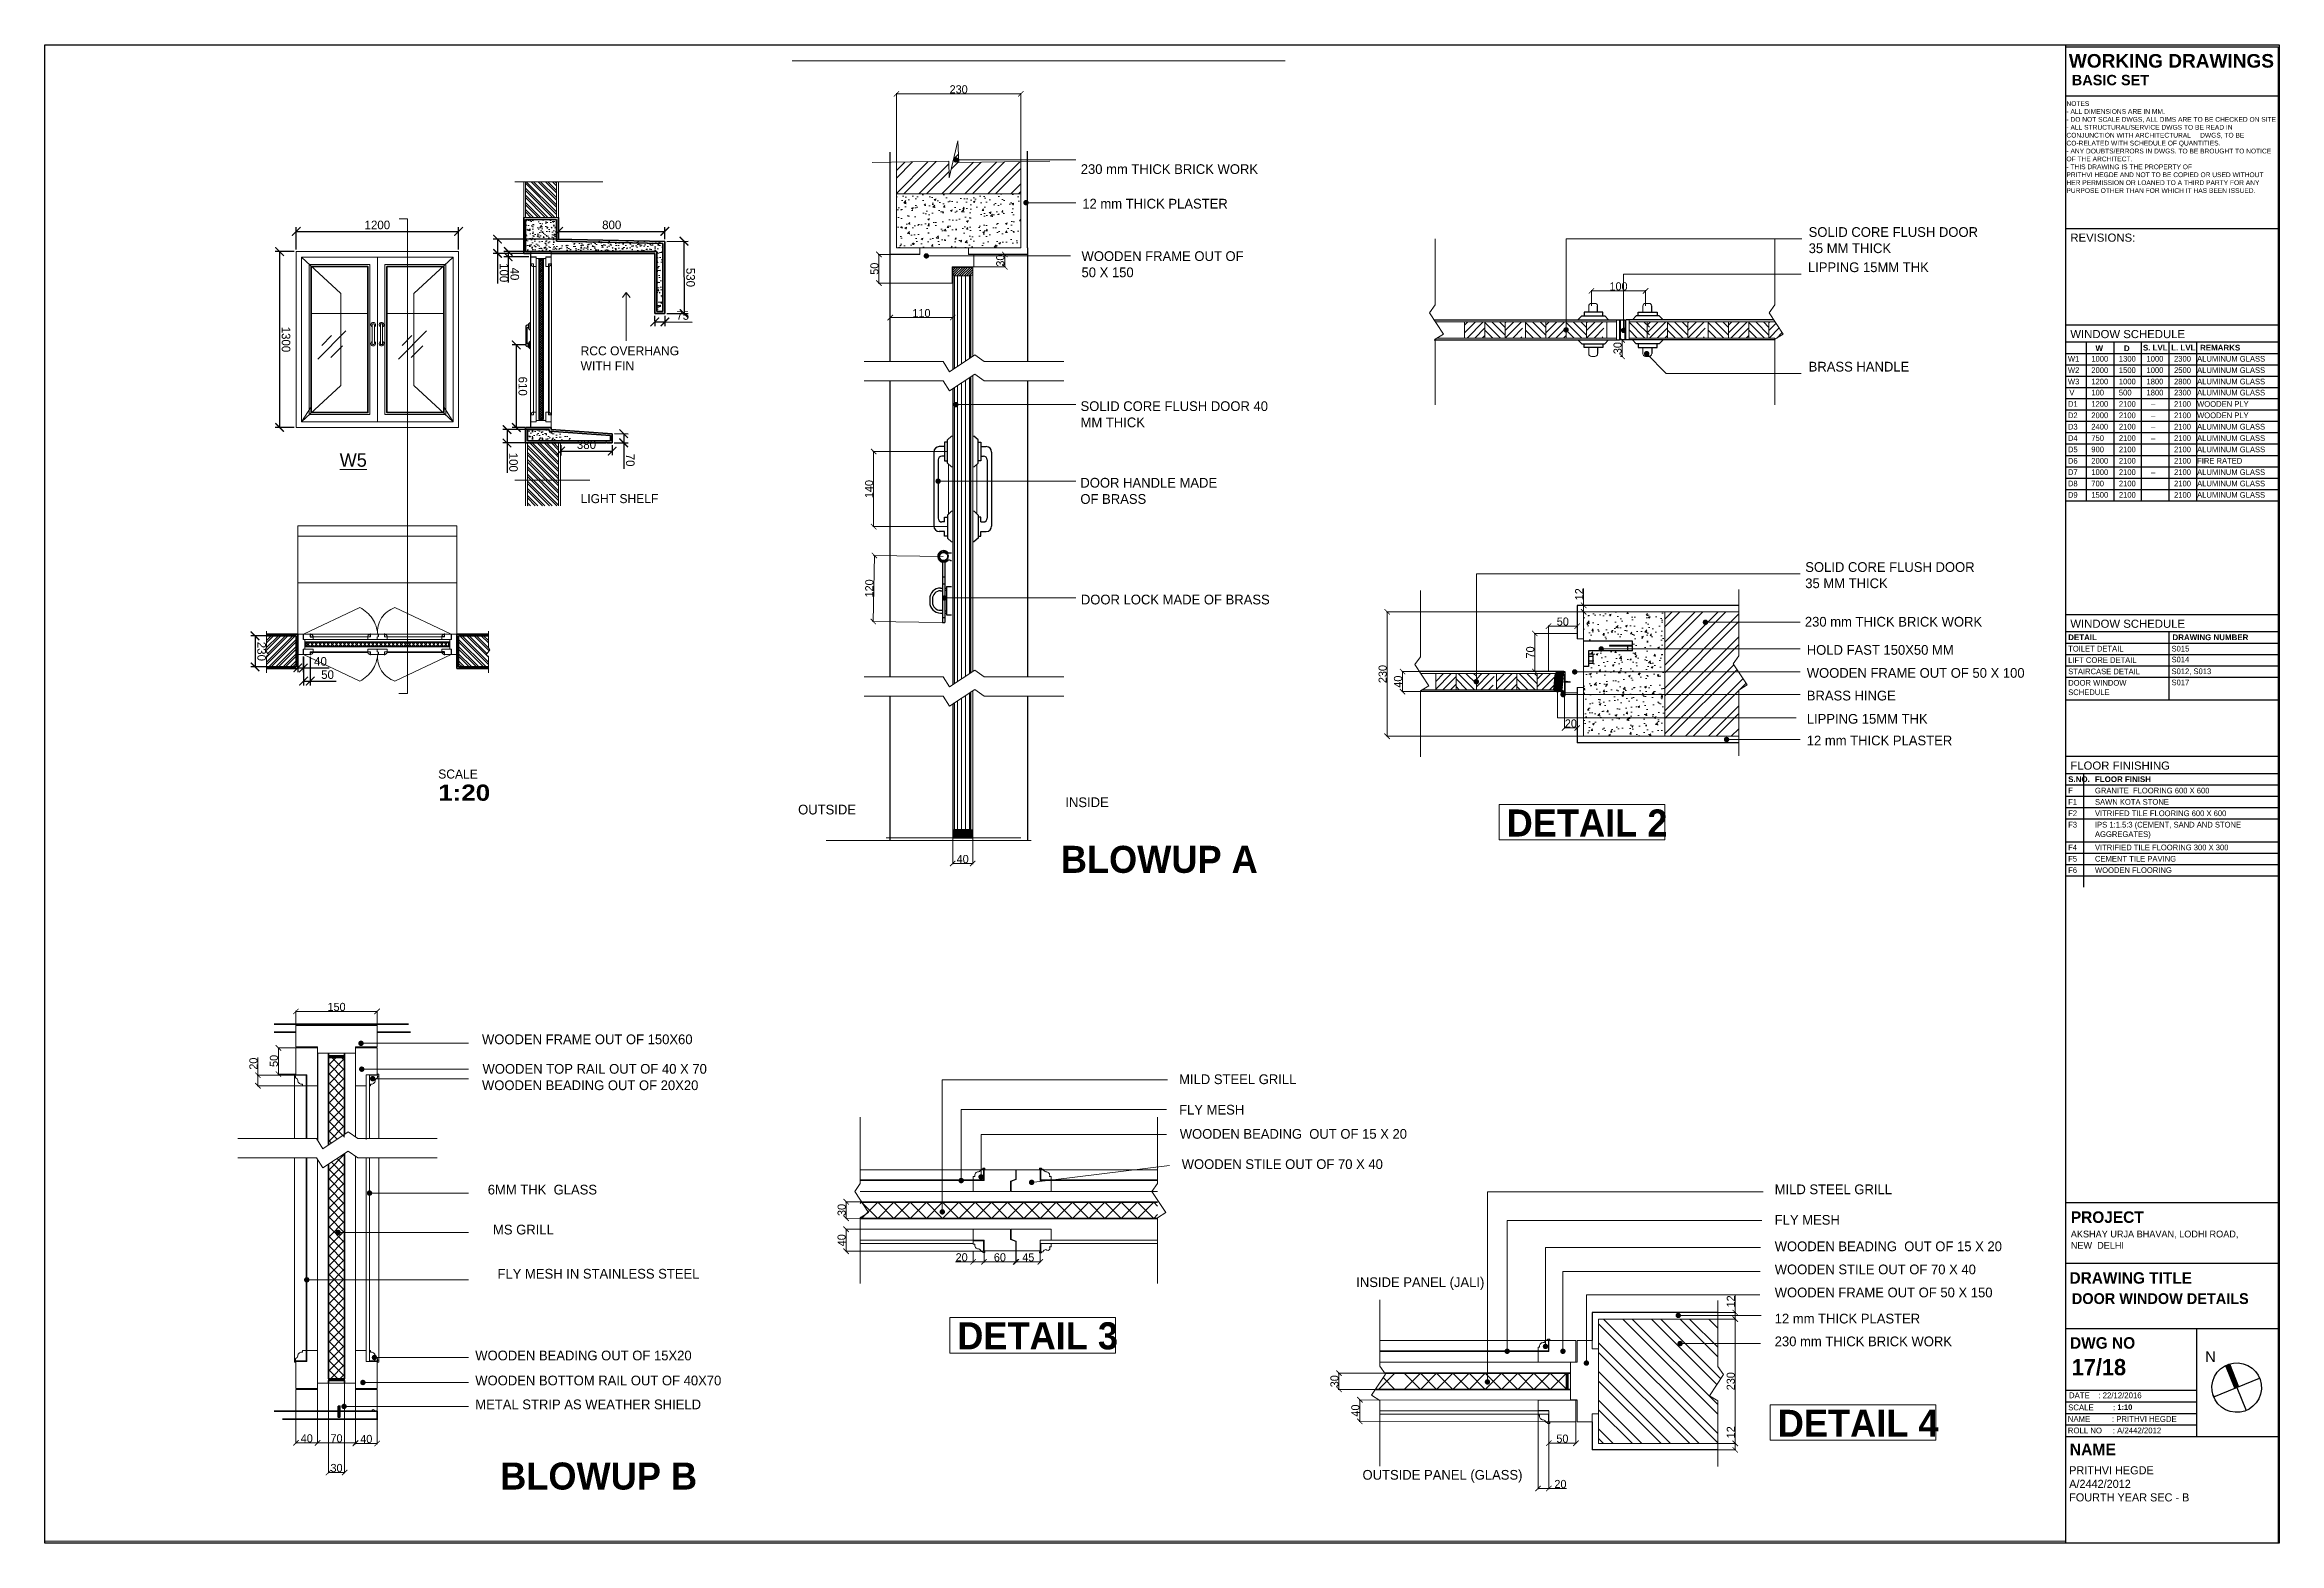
# Paper-space layout 'DoorWindow1' of a CAD drawing. Header units: millimetres. Extents: x 0 to 826, y 0 to 554.
# The model-space entities are those that its viewports show. They can reach past a viewport. Long polylines and large blocks are cut down to what shows.
import ezdxf

# ---------------------------------------------------------------- set-up
doc = ezdxf.new("R2010")
doc.units = ezdxf.units.MM
doc.header["$MEASUREMENT"] = 0
for name, pattern in [('1', [0]), ('ACAD_ISO03W100', [30, 12, -18]), ('HIDDEN2', [0.1875, 0.125, -0.0625])]:
    doc.linetypes.add(name, pattern=pattern)
for name, color, linetype in [('A-BLUE', 5, 'Continuous'), ('A-LIGHT', 8, 'Continuous'), ('A-MAGENTA', 6, 'Continuous'), ('A-RED', 10, 'Continuous'), ('DOOR', 7, 'Continuous'), ('door outer', 40, 'Continuous'), ('hard wear', 54, 'Continuous'), ('plastre', 210, 'Continuous'), ('Texty', 3, 'Continuous'), ('TIT INNER', 8, 'Continuous'), ('title', 6, 'Continuous')]:
    doc.layers.add(name, color=color, linetype=linetype)
for name, color, linetype, lineweight in [('DIM', 70, 'Continuous', 9), ('DIMNSION', 156, 'Continuous', 15), ('ELE', 245, 'Continuous', 13), ('ele2', 63, 'Continuous', 35), ('formatext', 201, 'Continuous', 20), ('FRAME..sec', 151, 'Continuous', 30), ('glass', 160, 'Continuous', 13), ('HAT', 8, 'Continuous', 9), ('HATCH', 8, '1', 18), ('raling2', 245, 'Continuous', 9), ('SECTION', 7, 'Continuous', 35), ('Text', 11, 'Continuous', 9), ('text at', 136, 'Continuous', 15), ('th line', 4, 'Continuous', 50), ('THIN LINES', 54, 'Continuous', 0), ('tils', 178, 'Continuous', 0), ('toilet', 161, 'Continuous', 18), ('WALL', 10, '1', 20), ('walls', 10, 'Continuous', 20)]:
    doc.layers.add(name, color=color, linetype=linetype, lineweight=lineweight)
doc.layers.add('hidden', color=7, linetype='ACAD_ISO03W100', lineweight=9, true_color=0x873171)
doc.styles.add('GOP', font='arial.ttf')
doc.dimstyles.new('ATISHA', dxfattribs={"dimtxt": 40, "dimasz": 25, "dimexe": 25, "dimexo": 25, "dimgap": 25, "dimtad": 2, "dimdec": 0, "dimrnd": 5, "dimzin": 0, "dimdsep": 46, "dimtxsty": 'Standard', "dimblk": 'ARCHTICK', "dimcen": 0.09, "dimclrd": 256, "dimclre": 2, "dimclrt": 256, "dimadec": 0, "dimazin": 0, "dimtfac": 1, "dimtdec": 0, "dimtofl": 0, "dimtmove": 2, "dimatfit": 3, "dimfxl": 0.18, "dimtolj": 1, "dimtzin": 0, "dimlwd": -1, "dimlwe": -1, "dimarcsym": 0})
doc.dimstyles.new('Copy of ISO-25', dxfattribs={"dimtxt": 15, "dimasz": 10, "dimexe": 1.25, "dimexo": 0.625, "dimtad": 1, "dimdec": 0, "dimtxsty": 'Standard', "dimblk": 'ARCHTICK', "dimcen": 100, "dimadec": 0, "dimazin": 0, "dimtfac": 1, "dimtdec": 0, "dimtmove": 0, "dimatfit": 3, "dimfxl": 1, "dimarcsym": 0})
doc.dimstyles.new('ISO-25', dxfattribs={"dimtxt": 63.5, "dimasz": 63.5, "dimexe": 31.75, "dimexo": 15.875, "dimgap": 15.875, "dimtad": 1, "dimtxsty": 'Standard', "dimblk1": 'ARCHTICK', "dimblk2": 'ARCHTICK', "dimsah": 1, "dimcen": 63.5, "dimadec": 0, "dimazin": 0, "dimtfac": 1, "dimtmove": 0, "dimatfit": 3, "dimfxl": 25.4, "dimarcsym": 0})
pattern_1 = [(65.20869, (2289551.12, -945077.21), (71.99414, 12.965064), [7.62, -83.82]), (10.20869, (2289551.12, -945077.21), (-33.65203, 70.04792), [6.096, -67.05623]), (115.66013, (2289557.12, -945076.13), (38.34211, 83.01298), [6.476, -71.2361]), (61.39289, (2289545.79, -945057.6), (109.04566, 12.21751), [11.43, -125.73]), (111.84425, (2289554.88, -945056.58), (65.67232, 120.416), [9.714, -106.85424]), (6.39284, (2289545.79, -945057.6), (65.67232, 120.416), [9.14399, -100.5839]), (36.20869, (2289556.926, -945059.84), (69.25286, -23.56388), [7.62, -83.82]), (341.20869, (2289556.926, -945059.84), (4.52739, 77.57999), [6.096, -67.056]), (86.66013, (2289562.7, -945061.8), (73.78025, 54.01611), [6.476, -71.235975]), (52.70869, (2289551.12, -945077.21), (-7.680543, 32.961558), [0, -66.2432, 0, -68.072, 0, -67.31]), (22.70869, (2289551.12, -945077.21), (15.2794, 45.680437), [0, -38.8112, 0, -64.7192, 0, -25.654]), (342.70869, (2289529.256, -945083.155), (52.937849, 12.016849), [0, -25.4, 0, -79.248, 0, -105.156]), (332.70869, (2289519.45, -945085.82), (54.508377, 25.358206), [0, -33.02, 0, -52.6288, 0, -74.676])]

psp = doc.layouts.new('DoorWindow1')

# ---------------------------------------------------------------- texts
at = {"insert": (749.28, 68.13), "char_height": 6, "attachment_point": 1}
psp.add_mtext_dynamic_manual_height_columns('{\\fCentury Gothic|b1|i0|c0|p34;\\C1;17/18}', width=24.3376, gutter_width=1000, heights=[0], dxfattribs=at)
at = {"layer": 'A-BLUE', "insert": (766.14, 51.34), "char_height": 2, "attachment_point": 1}
psp.add_mtext_dynamic_manual_height_columns('{\\fCentury Gothic|b1|i0|c0|p34;\\C1;1:10}', width=67.3694, gutter_width=1000, heights=[0], dxfattribs=at)
at = {"layer": 'A-RED', "insert": (749.32, 92.46), "char_height": 4, "attachment_point": 1}
psp.add_mtext_dynamic_manual_height_columns('{\\fRaleway ExtraBold|b0|i0|c0|p34;DOOR WINDOW DETAILS}', width=67.3694, gutter_width=1000, heights=[0], dxfattribs=at)
at = {"layer": 'Texty', "char_height": 6}
for s, insert, attachment_point in [('\\A1;', (576.32, 404.8), 9), ('\\A1;', (576.88, 386.73), 9), ('\\A1;', (650.16, 326.69), 9), ('\\A1;', (647.22, 318.35), 9), ('\\A1; ', (638.8, 306.71), 9), ('\\A1;', (640.69, 300.02), 9), ('\\A1; ', (640.69, 299.25), 9), ('\\A1; ', (670.93, 278.53), 7), ('\\A1;', (613.64, 215.57), 9), ('\\A1;', (609.88, 194.12), 9), ('\\A1;', (594.13, 168.33), 9), ('\\A1;', (596.12, 154.01), 9), ('\\A1;', (643.39, 109.67), 7), ('\\A1;', (628.59, 95.5), 7)]:
    psp.add_mtext(s, dxfattribs=dict(at, insert=insert, attachment_point=attachment_point))

msp = doc.modelspace()

# ---------------------------------------------------------------- texts
at = {"layer": 'formatext', "char_height": 66.66667, "width": 1824.88159, "attachment_point": 7, "rotation": 15.2086876}
for s, insert in [('{\\fStylus BT|b0|i0|c0|p34;RCC OVERHANG \\PWITH FIN }', (2268722.93, -894812.891)), ('{\\fStylus BT|b0|i0|c0|p34;LIGHT SHELF }', (2268980.71, -895761.112)), ('{\\fStylus BT|b0|i0|c0|p34;SCALE\\P\\fArial Black|b0|i0|c0|p34;\\H1.8x;1:20\\fStylus BT|b0|i0|c0|p34;\\H0.55554x; }', (2268542.627, -898161.637))]:
    msp.add_mtext(s, dxfattribs=dict(at, insert=insert))
at = {"layer": 'title', "color": 1, "attachment_point": 1, "rotation": 15.2086876}
for s, insert, char_height, width in [('{\\fArial|b1|i0|c0|p34;\\C7;WORKING DRAWINGS}', (3391057.558, -472730.534), 259.52039, 6007.8867), ('{\\fArial|b1|i0|c0|p34;BASIC SET }', (3391215.391, -473098.964), 197.7853, 6007.8867), ('{\\fRaleway ExtraBold|b1|i0|c0|p34;\\C7;PROJECT\\fArial|b1|i0|c0|p34;\\C1;\\P\\fRaleway|b0|i0|c0|p34;\\H0.59046x;AKSHAY URJA BHAVAN, LODHI ROAD, \\PNEW  DELHI}', (3396876.864, -493993.178), 219.76144, 4271.75173), ('{\\fRaleway ExtraBold|b1|i0|c0|p34;\\C7;DRAWING TITLE}', (3397155.795, -495117.321), 219.76144, 4968.14206), ('{\\fArial|b0|i0|c238|p34;N}', (3400045.173, -495894.805), 199.63107, 5172.95144), ('{\\fRaleway ExtraBold|b1|i0|c0|p34;\\C7;DWG NO}', (3397490.592, -496309.306), 219.76144, 3830.43553), ('{\\fRaleway|b0|i0|c238|p34;DATE}    {\\fCentury Gothic|b0|i0|c238|p34;: \\fCentury Gothic|b0|i0|c0|p34;22/12/2016}', (3397747.682, -497329.769), 110.759768, 5172.95144), ('{\\fRaleway|b0|i0|c0|p34;NAME          \\fCentury Gothic|b0|i0|c0|p34;:\\fRaleway|b0|i0|c238|p34; \\fRaleway|b0|i0|c0|p34;PRITHVI HEGDE}', (3397844.177, -497769.738), 110.759768, 5172.95144), ('\\pt1439.9;{\\fRaleway|b0|i0|c0|p34;SCALE         \\fCentury Gothic|b0|i0|c0|p34;:} ', (3397792.715, -497555.991), 110.75977, 5172.95144), ('{\\fRaleway|b0|i0|c0|p34;ROLL NO\\fRaleway|b0|i0|c238|p34; \\fRaleway|b0|i0|c0|p34;    \\fCentury Gothic|b0|i0|c238|p34;:\\fRaleway|b0|i0|c238|p34; \\fCentury Gothic|b0|i0|c0|p34;A/2442/2012}', (3397901.829, -497981.802), 110.759768, 5172.95144), ('{\\fRaleway|b0|i0|c0|p34;\\H0.704x;PRITHVI HEGDE\\P\\fCentury Gothic|b0|i0|c0|p34;A/2442/2012\\fRaleway|b0|i0|c0|p34;\\PFOURTH YEAR SEC - B}', (3398120.344, -498685.508), 219.76144, 3830.43553)]:
    msp.add_mtext(s, dxfattribs=dict(at, insert=insert, char_height=char_height, width=width))
at = {"layer": 'title', "color": 5, "insert": (3391248.858, -473609.539), "char_height": 90.379955, "width": 4012.25314, "attachment_point": 1, "rotation": 15.2086876, "style": 'GOP'}
msp.add_mtext('NOTES\\P- ALL DIMENSIONS ARE IN MM.\\P- DO NOT SCALE DWGS, ALL DIMS ARE TO BE CHECKED ON SITE\\P- ALL STRUCTURAL/SERVICE DWGS TO BE READ IN CONJUNCTION WITH ARCHITECTURAL     DWGS, TO BE CO-RELATED WITH SCHEDULE OF QUANTITIES.\\P- ANY DOUBTS/ERRORS IN DWGS. TO BE BROUGHT TO NOTICE OF THE ARCHITECT.\\P- THIS DRAWING IS THE PROPERTY OF \\PPRITHVI HEGDE AND NOT TO BE COPIED OR USED WITHOUT HER PERMISSION OR LOANED TO A THIRD PARTY FOR ANY PURPOSE OTHER THAN FOR WHICH IT HAS BEEN ISSUED.', dxfattribs=at)
at = {"layer": 'title', "color": 7, "width": 5172.95144, "attachment_point": 1, "rotation": 15.2086876, "style": 'GOP'}
for s, insert, char_height in [('{\\fArial|b0|i0|c0|p34;\\C7;REVISIONS:}', (3391981.757, -476023.384), 154.71206), ('WINDOW SCHEDULE', (3392463.529, -477795.537), 154.71206), ('WINDOW SCHEDULE', (3393910.88, -483119.483), 154.71206), ('FLOOR FINISHING', (3394619.862, -485727.408), 154.71206), ('{\\fRaleway ExtraBold|b1|i0|c0|p34;NAME}', (3398017.852, -498266.491), 223.22359)]:
    msp.add_mtext(s, dxfattribs=dict(at, insert=insert, char_height=char_height))
at = {"layer": 'toilet', "attachment_point": 7, "rotation": 15.2086876}
for s, insert, char_height, width in [('{\\LW5 }', (2267191.62, -895969.403), 100, 1094.92895), ('{\\fStylus BT|b1|i0|c0|p34;DETAIL 2}', (2276233.343, -896342.835), 200, 4379.71582), ('{\\fStylus BT|b1|i0|c0|p34;BLOWUP A}', (2273124.256, -897469.612), 200, 2189.85791), ('{\\fStylus BT|b1|i0|c0|p34;DETAIL 4}', (2279331.653, -900099.977), 200, 4379.71582), ('{\\fStylus BT|b1|i0|c0|p34;DETAIL 3}', (2273309.496, -901069.922), 200, 4379.71582), ('{\\fStylus BT|b1|i0|c0|p34;BLOWUP B}', (2270320.626, -902956.711), 200, 2189.85791)]:
    msp.add_mtext(s, dxfattribs=dict(at, insert=insert, char_height=char_height, width=width))

# ---------------------------------------------------------------- blocks, each defined once
blk = doc.blocks.new('CADI SIDE')
for p, q in [((10.9, 129.3), (12.7, 129.3)), ((-4, 110.7), (-4, 0)), ((-4, 84.8), (0, 84.8)), ((0, 110.7), (0, 0)), ((10.9, 115), (12.7, 115)), ((-27.7, 43.9), (-27.7, 37.8)), ((-22.7, 43.9), (-22.7, 37.8)), ((-7.7, 63.9), (-4, 63.9)), ((-7.7, 58.9), (-4, 58.9)), ((-4, 71.9), (0, 71.9)), ((0, 63.9), (3.3, 63.9)), ((0, 59.9), (3.3, 59.9)), ((3.3, 67), (3.3, 14.7)), ((3.3, 67), (12.7, 67)), ((-7.7, 22.8), (-4, 22.8)), ((-7.7, 17.8), (-4, 17.8)), ((-4, 9.7), (0, 9.7)), ((-4, 0), (0, 0)), ((0, 21.8), (3.3, 21.8)), ((0, 17.8), (3.3, 17.8)), ((3.3, 14.7), (12.7, 14.7))]:
    blk.add_line(p, q)
for radius in [8.37, 7.5]:
    blk.add_circle((-2, 122.2), radius)
for centre, radius, start, end in [((-2, 122.2), 10.9, 40.0121, 255.361), ((-2, 122.2), 10, 50.331, 309.669), ((8.4, 137.7), 8.82, 229.516, 286.5545), ((-5, 110.7), 1, 0, 75.361), ((1, 110.7), 1, 104.639, 180), ((-2, 122.2), 10.9, 284.639, 319.9879), ((8.4, 106.6), 8.82, 73.4455, 130.484), ((-7.7, 43.9), 20, 90, 180), ((-7.7, 43.9), 15, 90, 180), ((-7.7, 37.8), 20, 180, 270), ((-7.7, 37.8), 15, 180, 270)]:
    blk.add_arc(centre, radius, start, end)
blk = doc.blocks.new('_ArchTick')
at = {"color": 0, "linetype": 'ByBlock', "const_width": 0.15}
blk.add_lwpolyline([(-0.5, -0.5), (0.5, 0.5)], dxfattribs=at)
blk = doc.blocks.new('*D561')
at = {"layer": 'Defpoints', "color": 0, "transparency": 16777216}
for p in [(23231.9, 55927.4), (23297.3, 55927.4), (23252.9, 55874.4)]:
    blk.add_point(p, dxfattribs=at)
at = {"layer": 'THIN LINES', "color": 0, "lineweight": -2, "transparency": 16777216}
for p, q in [((23296.7, 55927.4), (23230.7, 55927.4)), ((23231.9, 55874.4), (23231.9, 55927.4)), ((23252.3, 55874.4), (23230.7, 55874.4))]:
    blk.add_line(p, q, dxfattribs=at)
at = {"layer": 'THIN LINES', "color": 0, "lineweight": -2, "transparency": 16777216, "xscale": 10, "yscale": 10, "zscale": 10}
for p, rotation in [((23231.9, 55927.4), 90), ((23231.9, 55874.4), 270)]:
    blk.add_blockref('_ArchTick', p, dxfattribs=dict(at, rotation=rotation))
at = {"layer": 'THIN LINES', "color": 0, "transparency": 16777216, "insert": (23223.7, 55900.9), "char_height": 15, "attachment_point": 5, "rotation": 90}
blk.add_mtext('50', dxfattribs=at)
blk = doc.blocks.new('*D559')
at = {"layer": 'Defpoints', "color": 0, "transparency": 16777216}
for p in [(23494.3, 56224.1), (23264.3, 56098.5), (23494.3, 56098.5)]:
    blk.add_point(p, dxfattribs=at)
at = {"layer": 'THIN LINES', "color": 0, "lineweight": -2, "transparency": 16777216}
for p, q in [((23264.3, 56099.1), (23264.3, 56225.3)), ((23264.3, 56224.1), (23494.3, 56224.1)), ((23494.3, 56099.1), (23494.3, 56225.3))]:
    blk.add_line(p, q, dxfattribs=at)
at = {"layer": 'THIN LINES', "color": 0, "lineweight": -2, "transparency": 16777216, "xscale": 10, "yscale": 10, "zscale": 10, "rotation": 180}
blk.add_blockref('_ArchTick', (23264.3, 56224.1), dxfattribs=at)
at = {"layer": 'THIN LINES', "color": 0, "lineweight": -2, "transparency": 16777216, "xscale": 10, "yscale": 10, "zscale": 10}
blk.add_blockref('_ArchTick', (23494.3, 56224.1), dxfattribs=at)
at = {"layer": 'THIN LINES', "color": 0, "transparency": 16777216, "insert": (23379.3, 56232.4), "char_height": 15, "attachment_point": 5}
blk.add_mtext('230', dxfattribs=at)
blk = doc.blocks.new('*D562')
at = {"layer": 'Defpoints', "color": 0, "transparency": 16777216}
for p in [(23358.6, 55563.1), (23222.2, 55424.2), (23358.6, 55424.2)]:
    blk.add_point(p, dxfattribs=at)
at = {"layer": 'THIN LINES', "color": 0, "lineweight": -2, "transparency": 16777216}
for p, q in [((23358, 55563.1), (23220.9, 55563.1)), ((23222.2, 55563.1), (23222.2, 55424.2)), ((23358, 55424.2), (23220.9, 55424.2))]:
    blk.add_line(p, q, dxfattribs=at)
at = {"layer": 'THIN LINES', "color": 0, "lineweight": -2, "transparency": 16777216, "xscale": 10, "yscale": 10, "zscale": 10}
for p, rotation in [((23222.2, 55563.1), 90), ((23222.2, 55424.2), 270)]:
    blk.add_blockref('_ArchTick', p, dxfattribs=dict(at, rotation=rotation))
at = {"layer": 'THIN LINES', "color": 0, "transparency": 16777216, "insert": (23213.9, 55493.6), "char_height": 15, "attachment_point": 5, "rotation": 90}
blk.add_mtext('140', dxfattribs=at)
blk = doc.blocks.new('*D563')
at = {"layer": 'Defpoints', "color": 0, "transparency": 16777216}
for p in [(23368.3, 54848.8), (23405.3, 54848.8), (23405.3, 54801.5)]:
    blk.add_point(p, dxfattribs=at)
at = {"layer": 'THIN LINES', "color": 0, "lineweight": -2, "transparency": 16777216}
for p, q in [((23368.3, 54848.2), (23368.3, 54800.2)), ((23405.3, 54848.2), (23405.3, 54800.2)), ((23368.3, 54801.5), (23405.3, 54801.5))]:
    blk.add_line(p, q, dxfattribs=at)
at = {"layer": 'THIN LINES', "color": 0, "lineweight": -2, "transparency": 16777216, "xscale": 10, "yscale": 10, "zscale": 10, "rotation": 180}
blk.add_blockref('_ArchTick', (23368.3, 54801.5), dxfattribs=at)
at = {"layer": 'THIN LINES', "color": 0, "lineweight": -2, "transparency": 16777216, "xscale": 10, "yscale": 10, "zscale": 10}
blk.add_blockref('_ArchTick', (23405.3, 54801.5), dxfattribs=at)
at = {"layer": 'THIN LINES', "color": 0, "transparency": 16777216, "insert": (23386.8, 54809.7), "char_height": 15, "attachment_point": 5}
blk.add_mtext('40', dxfattribs=at)
blk = doc.blocks.new('*D560')
at = {"layer": 'Defpoints', "color": 0, "transparency": 16777216}
for p in [(23351.5, 55368.8), (23221.5, 55248.8), (23349.5, 55246.7)]:
    blk.add_point(p, dxfattribs=at)
at = {"layer": 'THIN LINES', "color": 0, "lineweight": -2, "transparency": 16777216}
for p, q in [((23223.5, 55370.9), (23221.5, 55248.8)), ((23350.9, 55368.8), (23222.2, 55370.9)), ((23348.9, 55246.7), (23220.2, 55248.8))]:
    blk.add_line(p, q, dxfattribs=at)
at = {"layer": 'THIN LINES', "color": 0, "lineweight": -2, "transparency": 16777216, "xscale": 10, "yscale": 10, "zscale": 10}
for p, rotation in [((23223.5, 55370.9), 89.06199571550054), ((23221.5, 55248.8), 269.0619957155006)]:
    blk.add_blockref('_ArchTick', p, dxfattribs=dict(at, rotation=rotation))
at = {"layer": 'THIN LINES', "color": 0, "transparency": 16777216, "insert": (23214.2, 55310), "char_height": 15, "attachment_point": 5, "rotation": 89.062}
blk.add_mtext('120', dxfattribs=at)
blk = doc.blocks.new('*D564')
at = {"layer": 'Defpoints', "color": 0, "transparency": 16777216}
for p in [(23252.9, 55874.4), (23368.3, 55874.4), (23368.3, 55810.6)]:
    blk.add_point(p, dxfattribs=at)
at = {"layer": 'THIN LINES', "color": 0, "lineweight": -2, "transparency": 16777216}
for p, q in [((23252.9, 55873.8), (23252.9, 55809.3)), ((23368.3, 55873.8), (23368.3, 55809.3)), ((23252.9, 55810.6), (23368.3, 55810.6))]:
    blk.add_line(p, q, dxfattribs=at)
at = {"layer": 'THIN LINES', "color": 0, "lineweight": -2, "transparency": 16777216, "xscale": 10, "yscale": 10, "zscale": 10, "rotation": 180}
blk.add_blockref('_ArchTick', (23252.9, 55810.6), dxfattribs=at)
at = {"layer": 'THIN LINES', "color": 0, "lineweight": -2, "transparency": 16777216, "xscale": 10, "yscale": 10, "zscale": 10}
blk.add_blockref('_ArchTick', (23368.3, 55810.6), dxfattribs=at)
at = {"layer": 'THIN LINES', "color": 0, "transparency": 16777216, "insert": (23310.6, 55818.8), "char_height": 15, "attachment_point": 5}
blk.add_mtext('110', dxfattribs=at)
blk = doc.blocks.new('*D565')
at = {"layer": 'Defpoints', "color": 0, "transparency": 16777216}
for p in [(23407.3, 55927.4), (23407.3, 55904.4), (23464.6, 55904.4)]:
    blk.add_point(p, dxfattribs=at)
at = {"layer": 'THIN LINES', "color": 0, "lineweight": -2, "transparency": 16777216}
for p, q in [((23407.9, 55927.4), (23465.9, 55927.4)), ((23464.6, 55927.4), (23464.6, 55904.4)), ((23407.9, 55904.4), (23465.9, 55904.4))]:
    blk.add_line(p, q, dxfattribs=at)
at = {"layer": 'THIN LINES', "color": 0, "lineweight": -2, "transparency": 16777216, "xscale": 10, "yscale": 10, "zscale": 10}
for p, rotation in [((23464.6, 55927.4), 90), ((23464.6, 55904.4), 270)]:
    blk.add_blockref('_ArchTick', p, dxfattribs=dict(at, rotation=rotation))
at = {"layer": 'THIN LINES', "color": 0, "transparency": 16777216, "insert": (23456.3, 55915.9), "char_height": 15, "attachment_point": 5, "rotation": 90}
blk.add_mtext('30', dxfattribs=at)
blk = doc.blocks.new('*D539')
at = {"layer": 'Defpoints', "color": 0, "transparency": 16777216}
for p in [(27435, 53984.1, 0), (27402.6, 53935.8), (27435, 53935.8)]:
    blk.add_point(p, dxfattribs=at)
at = {"layer": 'THIN LINES', "color": 0, "lineweight": -2, "transparency": 16777216}
for p, q in [((27434.4, 53984.1), (27401.3, 53984.1)), ((27402.6, 53984.1), (27402.6, 53935.8)), ((27434.4, 53935.8), (27401.3, 53935.8))]:
    blk.add_line(p, q, dxfattribs=at)
at = {"layer": 'THIN LINES', "color": 0, "lineweight": -2, "transparency": 16777216, "xscale": 10, "yscale": 10, "zscale": 10}
for p, rotation in [((27402.6, 53984.1), 90), ((27402.6, 53935.8), 270)]:
    blk.add_blockref('_ArchTick', p, dxfattribs=dict(at, rotation=rotation))
at = {"layer": 'THIN LINES', "color": 0, "transparency": 16777216, "insert": (27394.3, 53960), "char_height": 15, "attachment_point": 5, "rotation": 90}
blk.add_mtext('50', dxfattribs=at)
blk = doc.blocks.new('*D540')
at = {"layer": 'Defpoints', "color": 0, "transparency": 16777216}
for p in [(27364.7, 53933.4), (27453.7, 53933.4), (27453.7, 53914.1)]:
    blk.add_point(p, dxfattribs=at)
at = {"layer": 'THIN LINES', "color": 0, "lineweight": -2, "transparency": 16777216}
for p, q in [((27364.7, 53933.4), (27364.7, 53966.3)), ((27453.1, 53933.4), (27363.5, 53933.4)), ((27453.1, 53914.1), (27363.5, 53914.1)), ((27364.7, 53914.1), (27364.7, 53933.4))]:
    blk.add_line(p, q, dxfattribs=at)
at = {"layer": 'THIN LINES', "color": 0, "lineweight": -2, "transparency": 16777216, "xscale": 10, "yscale": 10, "zscale": 10}
for p, rotation in [((27364.7, 53933.4), 90), ((27364.7, 53914.1), 270)]:
    blk.add_blockref('_ArchTick', p, dxfattribs=dict(at, rotation=rotation))
at = {"layer": 'THIN LINES', "color": 0, "transparency": 16777216, "insert": (27356.5, 53954.9), "char_height": 15, "attachment_point": 5, "rotation": 90}
blk.add_mtext('20', dxfattribs=at)
blk = doc.blocks.new('*D541')
at = {"layer": 'Defpoints', "color": 0, "transparency": 16777216}
for p in [(27475, 53364.6), (27545, 53364.6), (27545, 53254)]:
    blk.add_point(p, dxfattribs=at)
at = {"layer": 'THIN LINES', "color": 0, "lineweight": -2, "transparency": 16777216}
for p, q in [((27475, 53364), (27475, 53252.8)), ((27545, 53364), (27545, 53252.8)), ((27475, 53254), (27545, 53254))]:
    blk.add_line(p, q, dxfattribs=at)
at = {"layer": 'THIN LINES', "color": 0, "lineweight": -2, "transparency": 16777216, "xscale": 10, "yscale": 10, "zscale": 10, "rotation": 180}
blk.add_blockref('_ArchTick', (27475, 53254), dxfattribs=at)
at = {"layer": 'THIN LINES', "color": 0, "lineweight": -2, "transparency": 16777216, "xscale": 10, "yscale": 10, "zscale": 10}
blk.add_blockref('_ArchTick', (27545, 53254), dxfattribs=at)
at = {"layer": 'THIN LINES', "color": 0, "transparency": 16777216, "insert": (27510, 53262.3), "char_height": 15, "attachment_point": 5}
blk.add_mtext('70', dxfattribs=at)
blk = doc.blocks.new('*D542')
at = {"layer": 'Defpoints', "color": 0, "transparency": 16777216}
for p in [(27545, 53352.6), (27585, 53352.6), (27585, 53252.8)]:
    blk.add_point(p, dxfattribs=at)
at = {"layer": 'THIN LINES', "color": 0, "lineweight": -2, "transparency": 16777216}
for p, q in [((27545, 53352), (27545, 53251.5)), ((27585, 53352), (27585, 53251.5)), ((27545, 53252.8), (27585, 53252.8))]:
    blk.add_line(p, q, dxfattribs=at)
at = {"layer": 'THIN LINES', "color": 0, "lineweight": -2, "transparency": 16777216, "xscale": 10, "yscale": 10, "zscale": 10, "rotation": 180}
blk.add_blockref('_ArchTick', (27545, 53252.8), dxfattribs=at)
at = {"layer": 'THIN LINES', "color": 0, "lineweight": -2, "transparency": 16777216, "xscale": 10, "yscale": 10, "zscale": 10}
blk.add_blockref('_ArchTick', (27585, 53252.8), dxfattribs=at)
at = {"layer": 'THIN LINES', "color": 0, "transparency": 16777216, "insert": (27565, 53261.1), "char_height": 15, "attachment_point": 5}
blk.add_mtext('40', dxfattribs=at)
blk = doc.blocks.new('*D543')
at = {"layer": 'Defpoints', "color": 0, "transparency": 16777216}
for p in [(27435, 53352.6), (27475, 53352.6), (27475, 53254)]:
    blk.add_point(p, dxfattribs=at)
at = {"layer": 'THIN LINES', "color": 0, "lineweight": -2, "transparency": 16777216}
for p, q in [((27435, 53352), (27435, 53252.8)), ((27475, 53352), (27475, 53252.8)), ((27435, 53254), (27475, 53254))]:
    blk.add_line(p, q, dxfattribs=at)
at = {"layer": 'THIN LINES', "color": 0, "lineweight": -2, "transparency": 16777216, "xscale": 10, "yscale": 10, "zscale": 10, "rotation": 180}
blk.add_blockref('_ArchTick', (27435, 53254), dxfattribs=at)
at = {"layer": 'THIN LINES', "color": 0, "lineweight": -2, "transparency": 16777216, "xscale": 10, "yscale": 10, "zscale": 10}
blk.add_blockref('_ArchTick', (27475, 53254), dxfattribs=at)
at = {"layer": 'THIN LINES', "color": 0, "transparency": 16777216, "insert": (27455, 53262.3), "char_height": 15, "attachment_point": 5}
blk.add_mtext('40', dxfattribs=at)
blk = doc.blocks.new('*D544')
at = {"layer": 'Defpoints', "color": 0, "transparency": 16777216}
for p in [(27495, 53372.3), (27525, 53372.3), (27525, 53199.2)]:
    blk.add_point(p, dxfattribs=at)
at = {"layer": 'THIN LINES', "color": 0, "lineweight": -2, "transparency": 16777216}
for p, q in [((27495, 53371.7), (27495, 53198)), ((27525, 53371.7), (27525, 53198)), ((27495, 53199.2), (27525, 53199.2))]:
    blk.add_line(p, q, dxfattribs=at)
at = {"layer": 'THIN LINES', "color": 0, "lineweight": -2, "transparency": 16777216, "xscale": 10, "yscale": 10, "zscale": 10, "rotation": 180}
blk.add_blockref('_ArchTick', (27495, 53199.2), dxfattribs=at)
at = {"layer": 'THIN LINES', "color": 0, "lineweight": -2, "transparency": 16777216, "xscale": 10, "yscale": 10, "zscale": 10}
blk.add_blockref('_ArchTick', (27525, 53199.2), dxfattribs=at)
at = {"layer": 'THIN LINES', "color": 0, "transparency": 16777216, "insert": (27510, 53207.5), "char_height": 15, "attachment_point": 5}
blk.add_mtext('30', dxfattribs=at)
blk = doc.blocks.new('*D545')
at = {"layer": 'Defpoints', "color": 0, "transparency": 16777216}
for p in [(27435, 54026.1, 0), (27585, 54051.5), (27585, 54026.1)]:
    blk.add_point(p, dxfattribs=at)
at = {"layer": 'THIN LINES', "color": 0, "lineweight": -2, "transparency": 16777216}
for p, q in [((27435, 54026.8), (27435, 54052.7)), ((27435, 54051.5), (27585, 54051.5)), ((27585, 54026.8), (27585, 54052.7))]:
    blk.add_line(p, q, dxfattribs=at)
at = {"layer": 'THIN LINES', "color": 0, "lineweight": -2, "transparency": 16777216, "xscale": 10, "yscale": 10, "zscale": 10, "rotation": 180}
blk.add_blockref('_ArchTick', (27435, 54051.5), dxfattribs=at)
at = {"layer": 'THIN LINES', "color": 0, "lineweight": -2, "transparency": 16777216, "xscale": 10, "yscale": 10, "zscale": 10}
blk.add_blockref('_ArchTick', (27585, 54051.5), dxfattribs=at)
at = {"layer": 'THIN LINES', "color": 0, "transparency": 16777216, "insert": (27510, 54059.7), "char_height": 15, "attachment_point": 5}
blk.add_mtext('150', dxfattribs=at)
blk = doc.blocks.new('*D528')
at = {"layer": 'Defpoints', "color": 0, "transparency": 16777216}
for p in [(30382, 51405.5), (30440.5, 51405.5), (30440.5, 51385.3)]:
    blk.add_point(p, dxfattribs=at)
at = {"layer": 'THIN LINES', "color": 0, "lineweight": -2, "transparency": 16777216}
for p, q in [((30382, 51404.9), (30382, 51384.1)), ((30382, 51385.3), (30440.5, 51385.3)), ((30440.5, 51404.9), (30440.5, 51384.1))]:
    blk.add_line(p, q, dxfattribs=at)
at = {"layer": 'THIN LINES', "color": 0, "lineweight": -2, "transparency": 16777216, "xscale": 10, "yscale": 10, "zscale": 10, "rotation": 180}
blk.add_blockref('_ArchTick', (30382, 51385.3), dxfattribs=at)
at = {"layer": 'THIN LINES', "color": 0, "lineweight": -2, "transparency": 16777216, "xscale": 10, "yscale": 10, "zscale": 10}
blk.add_blockref('_ArchTick', (30440.5, 51385.3), dxfattribs=at)
at = {"layer": 'THIN LINES', "color": 0, "transparency": 16777216, "insert": (30411.3, 51393.6), "char_height": 15, "attachment_point": 5}
blk.add_mtext('60', dxfattribs=at)
blk = doc.blocks.new('*D529')
at = {"layer": 'Defpoints', "color": 0, "transparency": 16777216}
for p in [(30441.5, 51405.5), (30486, 51405.5), (30486, 51385.2)]:
    blk.add_point(p, dxfattribs=at)
at = {"layer": 'THIN LINES', "color": 0, "lineweight": -2, "transparency": 16777216}
for p, q in [((30441.5, 51404.9), (30441.5, 51383.9)), ((30441.5, 51385.2), (30486, 51385.2)), ((30486, 51404.9), (30486, 51383.9))]:
    blk.add_line(p, q, dxfattribs=at)
at = {"layer": 'THIN LINES', "color": 0, "lineweight": -2, "transparency": 16777216, "xscale": 10, "yscale": 10, "zscale": 10, "rotation": 180}
blk.add_blockref('_ArchTick', (30441.5, 51385.2), dxfattribs=at)
at = {"layer": 'THIN LINES', "color": 0, "lineweight": -2, "transparency": 16777216, "xscale": 10, "yscale": 10, "zscale": 10}
blk.add_blockref('_ArchTick', (30486, 51385.2), dxfattribs=at)
at = {"layer": 'THIN LINES', "color": 0, "transparency": 16777216, "insert": (30463.8, 51393.5), "char_height": 15, "attachment_point": 5}
blk.add_mtext('45', dxfattribs=at)
blk = doc.blocks.new('*D530')
at = {"layer": 'Defpoints', "color": 0, "transparency": 16777216}
for p in [(30362, 51405.5), (30362, 51385.3), (30382, 51405.5)]:
    blk.add_point(p, dxfattribs=at)
at = {"layer": 'THIN LINES', "color": 0, "lineweight": -2, "transparency": 16777216}
for p, q in [((30362, 51385.3), (30329.1, 51385.3)), ((30362, 51404.9), (30362, 51384.1)), ((30382, 51385.3), (30362, 51385.3)), ((30382, 51404.9), (30382, 51384.1))]:
    blk.add_line(p, q, dxfattribs=at)
at = {"layer": 'THIN LINES', "color": 0, "lineweight": -2, "transparency": 16777216, "xscale": 10, "yscale": 10, "zscale": 10}
for p, rotation in [((30362, 51385.3), 179.9999999999375), ((30382, 51385.3), 359.9999999999375)]:
    blk.add_blockref('_ArchTick', p, dxfattribs=dict(at, rotation=rotation))
at = {"layer": 'THIN LINES', "color": 0, "transparency": 16777216, "insert": (30340.6, 51393.6), "char_height": 15, "attachment_point": 5}
blk.add_mtext('20', dxfattribs=at)
blk = doc.blocks.new('*D531')
at = {"layer": 'Defpoints', "color": 0, "transparency": 16777216}
for p in [(30127, 51445.5), (30383.7, 51445.5), (30383.7, 51404.8)]:
    blk.add_point(p, dxfattribs=at)
at = {"layer": 'THIN LINES', "color": 0, "lineweight": -2, "transparency": 16777216}
for p, q in [((30383.1, 51445.5), (30125.8, 51445.5)), ((30127, 51404.8), (30127, 51445.5)), ((30383.1, 51404.8), (30125.8, 51404.8))]:
    blk.add_line(p, q, dxfattribs=at)
at = {"layer": 'THIN LINES', "color": 0, "lineweight": -2, "transparency": 16777216, "xscale": 10, "yscale": 10, "zscale": 10}
for p, rotation in [((30127, 51445.5), 90), ((30127, 51404.8), 270)]:
    blk.add_blockref('_ArchTick', p, dxfattribs=dict(at, rotation=rotation))
at = {"layer": 'THIN LINES', "color": 0, "transparency": 16777216, "insert": (30118.8, 51425.2), "char_height": 15, "attachment_point": 5, "rotation": 90}
blk.add_mtext('40', dxfattribs=at)
blk = doc.blocks.new('*D532')
at = {"layer": 'Defpoints', "color": 0, "transparency": 16777216}
for p in [(30127, 51465.9), (30155.5, 51465.5), (30155.8, 51496)]:
    blk.add_point(p, dxfattribs=at)
at = {"layer": 'THIN LINES', "color": 0, "lineweight": -2, "transparency": 16777216}
for p, q in [((30154.9, 51465.6), (30125.7, 51465.9)), ((30155.2, 51496), (30126.1, 51496.3)), ((30127.3, 51496.3), (30127, 51465.9))]:
    blk.add_line(p, q, dxfattribs=at)
at = {"layer": 'THIN LINES', "color": 0, "lineweight": -2, "transparency": 16777216, "xscale": 10, "yscale": 10, "zscale": 10}
for p, rotation in [((30127.3, 51496.3), 89.35246408965997), ((30127, 51465.9), 269.35246408966)]:
    blk.add_blockref('_ArchTick', p, dxfattribs=dict(at, rotation=rotation))
at = {"layer": 'THIN LINES', "color": 0, "transparency": 16777216, "insert": (30118.9, 51481.2), "char_height": 15, "attachment_point": 5, "rotation": 89.3525}
blk.add_mtext('30', dxfattribs=at)
blk = doc.blocks.new('*D546')
at = {"layer": 'Defpoints', "color": 0, "transparency": 16777216}
for p in [(31892.9, 51291), (31892.9, 51279), (31925, 51291)]:
    blk.add_point(p, dxfattribs=at)
at = {"layer": 'THIN LINES', "color": 0, "lineweight": -2, "transparency": 16777216}
for p, q in [((31925, 51291), (31925, 51322.2)), ((31893.5, 51291), (31926.2, 51291)), ((31893.5, 51279), (31926.2, 51279)), ((31925, 51279), (31925, 51291))]:
    blk.add_line(p, q, dxfattribs=at)
at = {"layer": 'THIN LINES', "color": 0, "lineweight": -2, "transparency": 16777216, "xscale": 10, "yscale": 10, "zscale": 10}
for p, rotation in [((31925, 51291), 90), ((31925, 51279), 270)]:
    blk.add_blockref('_ArchTick', p, dxfattribs=dict(at, rotation=rotation))
at = {"layer": 'THIN LINES', "color": 0, "transparency": 16777216, "insert": (31916.8, 51311.6), "char_height": 15, "attachment_point": 5, "rotation": 90}
blk.add_mtext('12', dxfattribs=at)
blk = doc.blocks.new('*D547')
at = {"layer": 'Defpoints', "color": 0, "transparency": 16777216}
for p in [(31892.9, 51521), (31925, 51521), (31892.9, 51291)]:
    blk.add_point(p, dxfattribs=at)
at = {"layer": 'THIN LINES', "color": 0, "lineweight": -2, "transparency": 16777216}
for p, q in [((31893.5, 51521), (31926.2, 51521)), ((31925, 51291), (31925, 51521)), ((31893.5, 51291), (31926.2, 51291))]:
    blk.add_line(p, q, dxfattribs=at)
at = {"layer": 'THIN LINES', "color": 0, "lineweight": -2, "transparency": 16777216, "xscale": 10, "yscale": 10, "zscale": 10}
for p, rotation in [((31925, 51521), 90), ((31925, 51291), 270)]:
    blk.add_blockref('_ArchTick', p, dxfattribs=dict(at, rotation=rotation))
at = {"layer": 'THIN LINES', "color": 0, "transparency": 16777216, "insert": (31916.7, 51406), "char_height": 15, "attachment_point": 5, "rotation": 90}
blk.add_mtext('230', dxfattribs=at)
blk = doc.blocks.new('*D548')
at = {"layer": 'Defpoints', "color": 0, "transparency": 16777216}
for p in [(31892.9, 51533), (31892.9, 51521), (31925, 51533)]:
    blk.add_point(p, dxfattribs=at)
at = {"layer": 'THIN LINES', "color": 0, "lineweight": -2, "transparency": 16777216}
for p, q in [((31925, 51533), (31925, 51564.2)), ((31893.5, 51533), (31926.2, 51533)), ((31893.5, 51521), (31926.2, 51521)), ((31925, 51521), (31925, 51533))]:
    blk.add_line(p, q, dxfattribs=at)
at = {"layer": 'THIN LINES', "color": 0, "lineweight": -2, "transparency": 16777216, "xscale": 10, "yscale": 10, "zscale": 10}
for p, rotation in [((31925, 51533), 90), ((31925, 51521), 270)]:
    blk.add_blockref('_ArchTick', p, dxfattribs=dict(at, rotation=rotation))
at = {"layer": 'THIN LINES', "color": 0, "transparency": 16777216, "insert": (31916.8, 51553.6), "char_height": 15, "attachment_point": 5, "rotation": 90}
blk.add_mtext('12', dxfattribs=at)
blk = doc.blocks.new('*D549')
at = {"layer": 'Defpoints', "color": 0, "transparency": 16777216}
for p in [(31580.5, 51331), (31630.5, 51331), (31630.5, 51291.5)]:
    blk.add_point(p, dxfattribs=at)
at = {"layer": 'THIN LINES', "color": 0, "lineweight": -2, "transparency": 16777216}
for p, q in [((31580.5, 51330.4), (31580.5, 51290.3)), ((31630.5, 51330.4), (31630.5, 51290.3)), ((31580.5, 51291.5), (31630.5, 51291.5))]:
    blk.add_line(p, q, dxfattribs=at)
at = {"layer": 'THIN LINES', "color": 0, "lineweight": -2, "transparency": 16777216, "xscale": 10, "yscale": 10, "zscale": 10, "rotation": 180}
blk.add_blockref('_ArchTick', (31580.5, 51291.5), dxfattribs=at)
at = {"layer": 'THIN LINES', "color": 0, "lineweight": -2, "transparency": 16777216, "xscale": 10, "yscale": 10, "zscale": 10}
blk.add_blockref('_ArchTick', (31630.5, 51291.5), dxfattribs=at)
at = {"layer": 'THIN LINES', "color": 0, "transparency": 16777216, "insert": (31605.5, 51299.8), "char_height": 15, "attachment_point": 5}
blk.add_mtext('50', dxfattribs=at)
blk = doc.blocks.new('*D550')
at = {"layer": 'Defpoints', "color": 0, "transparency": 16777216}
for p in [(31560.5, 51351), (31580.5, 51351), (31580.5, 51207.7)]:
    blk.add_point(p, dxfattribs=at)
at = {"layer": 'THIN LINES', "color": 0, "lineweight": -2, "transparency": 16777216}
for p, q in [((31560.5, 51350.4), (31560.5, 51206.5)), ((31580.5, 51350.4), (31580.5, 51206.5)), ((31560.5, 51207.7), (31580.5, 51207.7)), ((31580.5, 51207.7), (31613.4, 51207.7))]:
    blk.add_line(p, q, dxfattribs=at)
at = {"layer": 'THIN LINES', "color": 0, "lineweight": -2, "transparency": 16777216, "xscale": 10, "yscale": 10, "zscale": 10, "rotation": 180}
blk.add_blockref('_ArchTick', (31560.5, 51207.7), dxfattribs=at)
at = {"layer": 'THIN LINES', "color": 0, "lineweight": -2, "transparency": 16777216, "xscale": 10, "yscale": 10, "zscale": 10}
blk.add_blockref('_ArchTick', (31580.5, 51207.7), dxfattribs=at)
at = {"layer": 'THIN LINES', "color": 0, "transparency": 16777216, "insert": (31601.9, 51216), "char_height": 15, "attachment_point": 5}
blk.add_mtext('20', dxfattribs=at)
blk = doc.blocks.new('*D551')
at = {"layer": 'Defpoints', "color": 0, "transparency": 16777216}
for p in [(31580.5, 51371), (31231.1, 51331.8), (31580.5, 51331)]:
    blk.add_point(p, dxfattribs=at)
at = {"layer": 'THIN LINES', "color": 0, "lineweight": -2, "transparency": 16777216}
for p, q in [((31579.9, 51371), (31230, 51371.8)), ((31231.2, 51371.8), (31231.1, 51331.8)), ((31579.8, 51331), (31229.9, 51331.8))]:
    blk.add_line(p, q, dxfattribs=at)
at = {"layer": 'THIN LINES', "color": 0, "lineweight": -2, "transparency": 16777216, "xscale": 10, "yscale": 10, "zscale": 10}
for p, rotation in [((31231.2, 51371.8), 89.87375682909551), ((31231.1, 51331.8), 269.8737568290956)]:
    blk.add_blockref('_ArchTick', p, dxfattribs=dict(at, rotation=rotation))
at = {"layer": 'THIN LINES', "color": 0, "transparency": 16777216, "insert": (31222.9, 51351.8), "char_height": 15, "attachment_point": 5, "rotation": 89.8738}
blk.add_mtext('40', dxfattribs=at)
blk = doc.blocks.new('*D552')
at = {"layer": 'Defpoints', "color": 0, "transparency": 16777216}
for p in [(31277.2, 51421), (31192.6, 51391), (31277.2, 51391)]:
    blk.add_point(p, dxfattribs=at)
at = {"layer": 'THIN LINES', "color": 0, "lineweight": -2, "transparency": 16777216}
for p, q in [((31276.5, 51421), (31191.3, 51421)), ((31192.6, 51421), (31192.6, 51391)), ((31276.5, 51391), (31191.3, 51391))]:
    blk.add_line(p, q, dxfattribs=at)
at = {"layer": 'THIN LINES', "color": 0, "lineweight": -2, "transparency": 16777216, "xscale": 10, "yscale": 10, "zscale": 10}
for p, rotation in [((31192.6, 51421), 90), ((31192.6, 51391), 270)]:
    blk.add_blockref('_ArchTick', p, dxfattribs=dict(at, rotation=rotation))
at = {"layer": 'THIN LINES', "color": 0, "transparency": 16777216, "insert": (31184.3, 51406), "char_height": 15, "attachment_point": 5, "rotation": 90}
blk.add_mtext('30', dxfattribs=at)
blk = doc.blocks.new('SCREW')
at = {"layer": 'hard wear'}
h = blk.add_hatch(dxfattribs=at)
h.set_pattern_fill('ANSI31', color=256, scale=5, style=0)
h.set_pattern_definition([(45, (-69846.5451, 322117.2786), (-0.4419417382, 0.4419417382), [])])
h.paths.add_polyline_path([(0, 0.8), (0, -0.8), (5, -0.4), (5, 0.4)])
h.paths.add_polyline_path([(5, 0.4), (5, -0.4), (10.7, 0)])
for p, q in [((0, 0.8), (-0.6, 1.4)), ((-0.6, 1.4), (-0.6, 0.2)), ((-0.6, 0.2), (-0.4, 0.2)), ((-0.4, 0.2), (-0.4, -0.2)), ((0, -0.8), (0, 0.8)), ((0, 0.8), (10.7, 0)), ((0, -0.8), (10.7, 0)), ((-0.4, -0.2), (-0.6, -0.2)), ((-0.6, -0.2), (-0.6, -1.4)), ((-0.6, -1.4), (0, -0.8))]:
    blk.add_line(p, q, dxfattribs=at)
blk = doc.blocks.new('*D553')
at = {"layer": 'Defpoints', "color": 0, "transparency": 16777216}
for p in [(30344.1, 59197.9), (29694, 58967.9), (30344.1, 58967.9)]:
    blk.add_point(p, dxfattribs=at)
at = {"layer": 'THIN LINES', "color": 0, "lineweight": -2, "transparency": 16777216}
for p, q in [((30343.5, 59197.9), (29692.8, 59197.9)), ((29694, 59197.9), (29694, 58967.9)), ((30343.5, 58967.9), (29692.8, 58967.9))]:
    blk.add_line(p, q, dxfattribs=at)
at = {"layer": 'THIN LINES', "color": 0, "lineweight": -2, "transparency": 16777216, "xscale": 10, "yscale": 10, "zscale": 10}
for p, rotation in [((29694, 59197.9), 90), ((29694, 58967.9), 270)]:
    blk.add_blockref('_ArchTick', p, dxfattribs=dict(at, rotation=rotation))
at = {"layer": 'THIN LINES', "color": 0, "transparency": 16777216, "insert": (29685.8, 59082.9), "char_height": 15, "attachment_point": 5, "rotation": 90}
blk.add_mtext('230', dxfattribs=at)
blk = doc.blocks.new('*D554')
at = {"layer": 'Defpoints', "color": 0, "transparency": 16777216}
for p in [(30057.2, 59209.9), (30057.2, 59209.9), (30057.2, 59197.9)]:
    blk.add_point(p, dxfattribs=at)
at = {"layer": 'THIN LINES', "color": 0, "lineweight": -2, "transparency": 16777216}
for p, q in [((30057.2, 59209.9), (30057.2, 59241)), ((30056.6, 59209.9), (30056, 59209.9)), ((30056.6, 59197.9), (30056, 59197.9)), ((30057.2, 59197.9), (30057.2, 59209.9))]:
    blk.add_line(p, q, dxfattribs=at)
at = {"layer": 'THIN LINES', "color": 0, "lineweight": -2, "transparency": 16777216, "xscale": 10, "yscale": 10, "zscale": 10}
for p, rotation in [((30057.2, 59209.9), 90), ((30057.2, 59197.9), 270)]:
    blk.add_blockref('_ArchTick', p, dxfattribs=dict(at, rotation=rotation))
at = {"layer": 'THIN LINES', "color": 0, "transparency": 16777216, "insert": (30049, 59230.4), "char_height": 15, "attachment_point": 5, "rotation": 90}
blk.add_mtext('12', dxfattribs=at)
blk = doc.blocks.new('*D555')
at = {"layer": 'Defpoints', "color": 0, "transparency": 16777216}
for p in [(29992.2, 59157.9), (30045.2, 59171.5), (30045.2, 59157.9)]:
    blk.add_point(p, dxfattribs=at)
at = {"layer": 'THIN LINES', "color": 0, "lineweight": -2, "transparency": 16777216}
for p, q in [((29992.2, 59158.5), (29992.2, 59172.8)), ((29992.2, 59171.5), (30045.2, 59171.5)), ((30045.2, 59158.5), (30045.2, 59172.8))]:
    blk.add_line(p, q, dxfattribs=at)
at = {"layer": 'THIN LINES', "color": 0, "lineweight": -2, "transparency": 16777216, "xscale": 10, "yscale": 10, "zscale": 10, "rotation": 180}
blk.add_blockref('_ArchTick', (29992.2, 59171.5), dxfattribs=at)
at = {"layer": 'THIN LINES', "color": 0, "lineweight": -2, "transparency": 16777216, "xscale": 10, "yscale": 10, "zscale": 10}
blk.add_blockref('_ArchTick', (30045.2, 59171.5), dxfattribs=at)
at = {"layer": 'THIN LINES', "color": 0, "transparency": 16777216, "insert": (30018.7, 59179.8), "char_height": 15, "attachment_point": 5}
blk.add_mtext('50', dxfattribs=at)
blk = doc.blocks.new('*D556')
at = {"layer": 'Defpoints', "color": 0, "transparency": 16777216}
for p in [(29992.2, 59157.9), (29966.9, 59087.9), (29992.2, 59087.9)]:
    blk.add_point(p, dxfattribs=at)
at = {"layer": 'THIN LINES', "color": 0, "lineweight": -2, "transparency": 16777216}
for p, q in [((29991.6, 59157.9), (29965.7, 59157.9)), ((29966.9, 59157.9), (29966.9, 59087.9)), ((29991.6, 59087.9), (29965.7, 59087.9))]:
    blk.add_line(p, q, dxfattribs=at)
at = {"layer": 'THIN LINES', "color": 0, "lineweight": -2, "transparency": 16777216, "xscale": 10, "yscale": 10, "zscale": 10}
for p, rotation in [((29966.9, 59157.9), 90), ((29966.9, 59087.9), 270)]:
    blk.add_blockref('_ArchTick', p, dxfattribs=dict(at, rotation=rotation))
at = {"layer": 'THIN LINES', "color": 0, "transparency": 16777216, "insert": (29958.6, 59122.9), "char_height": 15, "attachment_point": 5, "rotation": 90}
blk.add_mtext('70', dxfattribs=at)
blk = doc.blocks.new('*D557')
at = {"layer": 'Defpoints', "color": 0, "transparency": 16777216}
for p in [(30021.9, 59047.5), (30045.2, 59047.9), (30021.9, 58983.2)]:
    blk.add_point(p, dxfattribs=at)
at = {"layer": 'THIN LINES', "color": 0, "lineweight": -2, "transparency": 16777216}
for p, q in [((30021.9, 59046.9), (30021.9, 58982)), ((30045.2, 59047.2), (30045.2, 58982)), ((30045.2, 58983.2), (30021.9, 58983.2))]:
    blk.add_line(p, q, dxfattribs=at)
at = {"layer": 'THIN LINES', "color": 0, "lineweight": -2, "transparency": 16777216, "xscale": 10, "yscale": 10, "zscale": 10, "rotation": 180}
blk.add_blockref('_ArchTick', (30021.9, 58983.2), dxfattribs=at)
at = {"layer": 'THIN LINES', "color": 0, "lineweight": -2, "transparency": 16777216, "xscale": 10, "yscale": 10, "zscale": 10}
blk.add_blockref('_ArchTick', (30045.2, 58983.2), dxfattribs=at)
at = {"layer": 'THIN LINES', "color": 0, "transparency": 16777216, "insert": (30033.6, 58991.5), "char_height": 15, "attachment_point": 5}
blk.add_mtext('20', dxfattribs=at)
blk = doc.blocks.new('*D558')
at = {"layer": 'Defpoints', "color": 0, "transparency": 16777216}
for p in [(29766.1, 59087.4), (29722.5, 59050.4), (29766.1, 59050.4)]:
    blk.add_point(p, dxfattribs=at)
at = {"layer": 'THIN LINES', "color": 0, "lineweight": -2, "transparency": 16777216}
for p, q in [((29765.5, 59087.4), (29721.2, 59087.4)), ((29722.5, 59087.4), (29722.5, 59050.4)), ((29765.5, 59050.4), (29721.2, 59050.4))]:
    blk.add_line(p, q, dxfattribs=at)
at = {"layer": 'THIN LINES', "color": 0, "lineweight": -2, "transparency": 16777216, "xscale": 10, "yscale": 10, "zscale": 10}
for p, rotation in [((29722.5, 59087.4), 90), ((29722.5, 59050.4), 270)]:
    blk.add_blockref('_ArchTick', p, dxfattribs=dict(at, rotation=rotation))
at = {"layer": 'THIN LINES', "color": 0, "transparency": 16777216, "insert": (29714.2, 59068.9), "char_height": 15, "attachment_point": 5, "rotation": 90}
blk.add_mtext('40', dxfattribs=at)
blk = doc.blocks.new('*D535')
at = {"layer": 'Defpoints', "color": 0, "transparency": 16777216}
for p in [(30131.9, 58556.6), (30131.9, 58526.2), (30135.7, 58526.2)]:
    blk.add_point(p, dxfattribs=at)
at = {"layer": 'THIN LINES', "color": 0, "lineweight": -2, "transparency": 16777216}
for p, q in [((30132.5, 58556.6), (30137, 58556.6)), ((30132.5, 58526.2), (30137, 58526.2)), ((30135.7, 58556.6), (30135.7, 58526.2))]:
    blk.add_line(p, q, dxfattribs=at)
at = {"layer": 'THIN LINES', "color": 0, "lineweight": -2, "transparency": 16777216, "xscale": 10, "yscale": 10, "zscale": 10}
for p, rotation in [((30135.7, 58556.6), 90), ((30135.7, 58526.2), 270)]:
    blk.add_blockref('_ArchTick', p, dxfattribs=dict(at, rotation=rotation))
at = {"layer": 'THIN LINES', "color": 0, "transparency": 16777216, "insert": (30127.4, 58541.4), "char_height": 15, "attachment_point": 5, "rotation": 90}
blk.add_mtext('30', dxfattribs=at)
blk = doc.blocks.new('*D536')
at = {"layer": 'Defpoints', "color": 0, "transparency": 16777216}
for p in [(30179.1, 58647.2), (30079.1, 58619), (30179.1, 58619)]:
    blk.add_point(p, dxfattribs=at)
at = {"layer": 'THIN LINES', "color": 0, "lineweight": -2, "transparency": 16777216}
for p, q in [((30079.1, 58619.6), (30079.1, 58648.4)), ((30079.1, 58647.2), (30179.1, 58647.2)), ((30179.1, 58619.6), (30179.1, 58648.4))]:
    blk.add_line(p, q, dxfattribs=at)
at = {"layer": 'THIN LINES', "color": 0, "lineweight": -2, "transparency": 16777216, "xscale": 10, "yscale": 10, "zscale": 10, "rotation": 180}
blk.add_blockref('_ArchTick', (30079.1, 58647.2), dxfattribs=at)
at = {"layer": 'THIN LINES', "color": 0, "lineweight": -2, "transparency": 16777216, "xscale": 10, "yscale": 10, "zscale": 10}
blk.add_blockref('_ArchTick', (30179.1, 58647.2), dxfattribs=at)
at = {"layer": 'THIN LINES', "color": 0, "transparency": 16777216, "insert": (30129.1, 58655.5), "char_height": 15, "attachment_point": 5}
blk.add_mtext('100', dxfattribs=at)
blk = doc.blocks.new('GFH')
at = {"layer": 'DOOR'}
for p, q in [((-16228, -453627), (-16020, -453419)), ((-16199, -453526), (-16127, -453453)), ((-16133, -453615), (-16046, -453528))]:
    blk.add_line(p, q, dxfattribs=at)
blk = doc.blocks.new('*D628')
at = {"layer": 'Defpoints', "color": 0, "transparency": 16777216}
for p in [(2267583, -894058), (2267622, -894203, 0), (2266464, -894518, 0)]:
    blk.add_point(p, dxfattribs=at)
at = {"layer": 'THIN LINES', "color": 0, "lineweight": -2, "transparency": 16777216}
for p, q in [((2266425, -894373), (2267583, -894058)), ((2267618, -894187), (2267575, -894028)), ((2266460, -894502), (2266417, -894342))]:
    blk.add_line(p, q, dxfattribs=at)
at = {"layer": 'THIN LINES', "color": 0, "lineweight": -2, "transparency": 16777216, "xscale": 63.50000000000001, "yscale": 63.50000000000001, "zscale": 63.50000000000001}
for p, rotation in [((2267583, -894058), 15.20868761616842), ((2266425, -894373), 195.2086876161684)]:
    blk.add_blockref('_ArchTick', p, dxfattribs=dict(at, rotation=rotation))
at = {"layer": 'THIN LINES', "color": 0, "transparency": 16777216, "insert": (2266991, -894170), "char_height": 63.5, "attachment_point": 5, "rotation": 15.2087}
blk.add_mtext('1200', dxfattribs=at)
blk = doc.blocks.new('*D584')
at = {"layer": 'Defpoints', "color": 0, "transparency": 16777216}
for p in [(2267209, -897258, 0), (2267270, -897480, 0), (2266976, -897560)]:
    blk.add_point(p, dxfattribs=at)
at = {"layer": 'THIN LINES', "color": 0, "lineweight": -2, "transparency": 16777216}
for p, q in [((2267194, -897263), (2266885, -897347)), ((2266915, -897338), (2266976, -897560)), ((2267254, -897484), (2266945, -897569))]:
    blk.add_line(p, q, dxfattribs=at)
at = {"layer": 'THIN LINES', "color": 0, "lineweight": -2, "transparency": 16777216, "xscale": 63.50000000000001, "yscale": 63.50000000000001, "zscale": 63.50000000000001}
for p, rotation in [((2266915, -897338), 105.2086876160872), ((2266976, -897560), 285.2086876160872)]:
    blk.add_blockref('_ArchTick', p, dxfattribs=dict(at, rotation=rotation))
at = {"layer": 'THIN LINES', "color": 0, "transparency": 16777216, "insert": (2266992, -897437), "char_height": 63.5, "attachment_point": 5, "rotation": 285.2087}
blk.add_mtext('230', dxfattribs=at)
blk = doc.blocks.new('*D585')
at = {"layer": 'Defpoints', "color": 0, "transparency": 16777216}
for p in [(2267346, -897364, 0), (2267298, -897377, 0), (2267397, -897554)]:
    blk.add_point(p, dxfattribs=at)
at = {"layer": 'THIN LINES', "color": 0, "lineweight": -2, "transparency": 16777216}
for p, q in [((2267302, -897393), (2267358, -897598)), ((2267350, -897380), (2267406, -897585)), ((2267397, -897554), (2267581, -897504)), ((2267349, -897567), (2267397, -897554))]:
    blk.add_line(p, q, dxfattribs=at)
for p, xscale, yscale, zscale, rotation in [((2267349, -897567), 63.50000000000001, 63.50000000000001, 63.50000000000001, 195.2086876162698), ((2267397, -897554), 63.50000000000002, 63.50000000000002, 63.50000000000002, 15.20868761626985)]:
    blk.add_blockref('_ArchTick', p, dxfattribs=dict(at, xscale=xscale, yscale=yscale, zscale=zscale, rotation=rotation))
at = {"layer": 'THIN LINES', "color": 0, "transparency": 16777216, "insert": (2267508, -897475), "char_height": 63.5, "attachment_point": 5, "rotation": 15.2087}
blk.add_mtext('50', dxfattribs=at)
blk = doc.blocks.new('*D586')
at = {"layer": 'Defpoints', "color": 0, "transparency": 16777216}
for p in [(2267257, -897388, 0), (2267296, -897378, 0), (2267322, -897474)]:
    blk.add_point(p, dxfattribs=at)
at = {"layer": 'THIN LINES', "color": 0, "lineweight": -2, "transparency": 16777216}
for p, q in [((2267261, -897404), (2267291, -897515)), ((2267283, -897484), (2267322, -897474)), ((2267300, -897393), (2267330, -897504)), ((2267322, -897474), (2267506, -897424))]:
    blk.add_line(p, q, dxfattribs=at)
at = {"layer": 'THIN LINES', "color": 0, "lineweight": -2, "transparency": 16777216, "xscale": 63.50000000000001, "yscale": 63.50000000000001, "zscale": 63.50000000000001}
for p, rotation in [((2267283, -897484), 195.2086876162055), ((2267322, -897474), 15.20868761620549)]:
    blk.add_blockref('_ArchTick', p, dxfattribs=dict(at, rotation=rotation))
at = {"layer": 'THIN LINES', "color": 0, "transparency": 16777216, "insert": (2267432, -897394), "char_height": 63.5, "attachment_point": 5, "rotation": 15.2087}
blk.add_mtext('40', dxfattribs=at)
blk = doc.blocks.new('*D587')
at = {"layer": 'Defpoints', "color": 0, "transparency": 16777216}
for p in [(2267986, -894143), (2268138, -894061, 0), (2268148, -894099, 0)]:
    blk.add_point(p, dxfattribs=at)
at = {"layer": 'THIN LINES', "color": 0, "lineweight": -2, "transparency": 16777216}
for p, q in [((2268122, -894065), (2267945, -894113)), ((2268133, -894103), (2267956, -894151)), ((2267976, -894105), (2267986, -894143)), ((2267986, -894143), (2268036, -894327))]:
    blk.add_line(p, q, dxfattribs=at)
at = {"layer": 'THIN LINES', "color": 0, "lineweight": -2, "transparency": 16777216, "xscale": 63.50000000000001, "yscale": 63.50000000000001, "zscale": 63.50000000000001}
for p, rotation in [((2267976, -894105), 105.2086876158399), ((2267986, -894143), 285.2086876158399)]:
    blk.add_blockref('_ArchTick', p, dxfattribs=dict(at, rotation=rotation))
at = {"layer": 'THIN LINES', "color": 0, "transparency": 16777216, "insert": (2268066, -894253), "char_height": 63.5, "attachment_point": 5, "rotation": 285.2087}
blk.add_mtext('40', dxfattribs=at)
blk = doc.blocks.new('*D629')
at = {"layer": 'Defpoints', "color": 0, "transparency": 16777216}
for p in [(2268292, -894735), (2268375, -895345), (2268452, -895324, 0)]:
    blk.add_point(p, dxfattribs=at)
at = {"layer": 'THIN LINES', "color": 0, "lineweight": -2, "transparency": 16777216}
for p, q in [((2268277, -894739), (2268185, -894764)), ((2268215, -894756), (2268375, -895345)), ((2268437, -895328), (2268345, -895353))]:
    blk.add_line(p, q, dxfattribs=at)
at = {"layer": 'THIN LINES', "color": 0, "lineweight": -2, "transparency": 16777216, "xscale": 63.50000000000001, "yscale": 63.50000000000001, "zscale": 63.50000000000001}
for p, rotation in [((2268215, -894756), 105.2086876239012), ((2268375, -895345), 285.2086876239011)]:
    blk.add_blockref('_ArchTick', p, dxfattribs=dict(at, rotation=rotation))
at = {"layer": 'THIN LINES', "color": 0, "transparency": 16777216, "insert": (2268341, -895038), "char_height": 63.5, "attachment_point": 5, "rotation": 285.2087}
blk.add_mtext('610', dxfattribs=at)
blk = doc.blocks.new('*D630')
at = {"layer": 'Defpoints', "color": 0, "transparency": 16777216}
for p in [(2268722, -895370, 0), (2269089, -895270), (2269105, -895328)]:
    blk.add_point(p, dxfattribs=at)
at = {"layer": 'THIN LINES', "color": 0, "lineweight": -2, "transparency": 16777216}
for p, q in [((2268737, -895428), (2269105, -895328)), ((2269093, -895285), (2269113, -895358)), ((2268726, -895385), (2268746, -895458))]:
    blk.add_line(p, q, dxfattribs=at)
at = {"layer": 'THIN LINES', "color": 0, "lineweight": -2, "transparency": 16777216, "xscale": 63.50000000000001, "yscale": 63.50000000000001, "zscale": 63.50000000000001}
for p, rotation in [((2269105, -895328), 15.20868761618119), ((2268737, -895428), 195.2086876161812)]:
    blk.add_blockref('_ArchTick', p, dxfattribs=dict(at, rotation=rotation))
at = {"layer": 'THIN LINES', "color": 0, "transparency": 16777216, "insert": (2268909, -895332), "char_height": 63.5, "attachment_point": 5, "rotation": 15.2087}
blk.add_mtext('380', dxfattribs=at)
blk = doc.blocks.new('*D631')
at = {"layer": 'Defpoints', "color": 0, "transparency": 16777216}
for p in [(2269054, -893658), (2269074, -893729, 0), (2268312, -893920)]:
    blk.add_point(p, dxfattribs=at)
at = {"layer": 'THIN LINES', "color": 0, "lineweight": -2, "transparency": 16777216}
for p, q in [((2268297, -893864), (2269054, -893658)), ((2269069, -893714), (2269046, -893627)), ((2268308, -893905), (2268288, -893833))]:
    blk.add_line(p, q, dxfattribs=at)
at = {"layer": 'THIN LINES', "color": 0, "lineweight": -2, "transparency": 16777216, "xscale": 63.50000000000001, "yscale": 63.50000000000001, "zscale": 63.50000000000001}
for p, rotation in [((2269054, -893658), 15.20868761571485), ((2268297, -893864), 195.2086876157149)]:
    blk.add_blockref('_ArchTick', p, dxfattribs=dict(at, rotation=rotation))
at = {"layer": 'THIN LINES', "color": 0, "transparency": 16777216, "insert": (2268663, -893715), "char_height": 63.5, "attachment_point": 5, "rotation": 15.2087}
blk.add_mtext('800', dxfattribs=at)
blk = doc.blocks.new('*D632')
at = {"layer": 'Defpoints', "color": 0, "transparency": 16777216}
for p in [(2269073, -893729), (2269351, -894207), (2269214, -894245, 0)]:
    blk.add_point(p, dxfattribs=at)
at = {"layer": 'THIN LINES', "color": 0, "lineweight": -2, "transparency": 16777216}
for p, q in [((2269089, -893725), (2269241, -893683)), ((2269210, -893691), (2269351, -894207)), ((2269229, -894241), (2269381, -894199))]:
    blk.add_line(p, q, dxfattribs=at)
at = {"layer": 'THIN LINES', "color": 0, "lineweight": -2, "transparency": 16777216, "xscale": 63.50000000000001, "yscale": 63.50000000000001, "zscale": 63.50000000000001}
for p, rotation in [((2269210, -893691), 105.2086876239012), ((2269351, -894207), 285.2086876239011)]:
    blk.add_blockref('_ArchTick', p, dxfattribs=dict(at, rotation=rotation))
at = {"layer": 'THIN LINES', "color": 0, "transparency": 16777216, "insert": (2269327, -893937), "char_height": 63.5, "attachment_point": 5, "rotation": 285.2087}
blk.add_mtext('530', dxfattribs=at)
blk = doc.blocks.new('*D633')
at = {"layer": 'Defpoints', "color": 0, "transparency": 16777216}
for p in [(2269141, -894264, 0), (2269214, -894245, 0), (2269230, -894304)]:
    blk.add_point(p, dxfattribs=at)
at = {"layer": 'THIN LINES', "color": 0, "lineweight": -2, "transparency": 16777216}
for p, q in [((2269145, -894280), (2269166, -894355)), ((2269158, -894324), (2269230, -894304)), ((2269218, -894260), (2269238, -894335)), ((2269230, -894304), (2269424, -894252))]:
    blk.add_line(p, q, dxfattribs=at)
at = {"layer": 'THIN LINES', "color": 0, "lineweight": -2, "transparency": 16777216, "xscale": 63.50000000000001, "yscale": 63.50000000000001, "zscale": 63.50000000000001}
for p, rotation in [((2269158, -894324), 195.2086876161374), ((2269230, -894304), 15.20868761613738)]:
    blk.add_blockref('_ArchTick', p, dxfattribs=dict(at, rotation=rotation))
at = {"layer": 'THIN LINES', "color": 0, "transparency": 16777216, "insert": (2269345, -894224), "char_height": 63.5, "attachment_point": 5, "rotation": 15.2087}
blk.add_mtext('75', dxfattribs=at)
blk = doc.blocks.new('*D634')
at = {"layer": 'Defpoints', "color": 0, "transparency": 16777216}
for p in [(2269071, -895203), (2269089, -895270), (2269171, -895247)]:
    blk.add_point(p, dxfattribs=at)
at = {"layer": 'THIN LINES', "color": 0, "lineweight": -2, "transparency": 16777216}
for p, q in [((2269087, -895199), (2269184, -895173)), ((2269153, -895181), (2269171, -895247)), ((2269104, -895265), (2269202, -895239)), ((2269171, -895247), (2269221, -895431))]:
    blk.add_line(p, q, dxfattribs=at)
at = {"layer": 'THIN LINES', "color": 0, "lineweight": -2, "transparency": 16777216, "xscale": 63.50000000000001, "yscale": 63.50000000000001, "zscale": 63.50000000000001}
for p, rotation in [((2269153, -895181), 105.2086876162509), ((2269171, -895247), 285.2086876162509)]:
    blk.add_blockref('_ArchTick', p, dxfattribs=dict(at, rotation=rotation))
at = {"layer": 'THIN LINES', "color": 0, "transparency": 16777216, "insert": (2269251, -895357), "char_height": 63.5, "attachment_point": 5, "rotation": 285.2087}
blk.add_mtext('70', dxfattribs=at)
blk = doc.blocks.new('*D635')
at = {"layer": 'Defpoints', "color": 0, "transparency": 16777216}
for p in [(2268628, -895293, 0), (2268339, -895474), (2268654, -895388, 0)]:
    blk.add_point(p, dxfattribs=at)
at = {"layer": 'THIN LINES', "color": 0, "lineweight": -2, "transparency": 16777216}
for p, q in [((2268613, -895297), (2268282, -895387)), ((2268313, -895378), (2268339, -895474)), ((2268639, -895392), (2268308, -895482)), ((2268339, -895474), (2268397, -895688))]:
    blk.add_line(p, q, dxfattribs=at)
at = {"layer": 'THIN LINES', "color": 0, "lineweight": -2, "transparency": 16777216, "xscale": 63.50000000000001, "yscale": 63.50000000000001, "zscale": 63.50000000000001}
for p, rotation in [((2268313, -895378), 105.2086876157853), ((2268339, -895474), 285.2086876157853)]:
    blk.add_blockref('_ArchTick', p, dxfattribs=dict(at, rotation=rotation))
at = {"layer": 'THIN LINES', "color": 0, "transparency": 16777216, "insert": (2268422, -895599), "char_height": 63.5, "attachment_point": 5, "rotation": 285.2087}
blk.add_mtext('100', dxfattribs=at)
blk = doc.blocks.new('*D636')
at = {"layer": 'Defpoints', "color": 0, "transparency": 16777216}
for p in [(2268312, -893920), (2268339, -894021), (2267904, -894140)]:
    blk.add_point(p, dxfattribs=at)
at = {"layer": 'THIN LINES', "color": 0, "lineweight": -2, "transparency": 16777216}
for p, q in [((2268297, -893924), (2267845, -894047)), ((2268324, -894025), (2267873, -894148)), ((2267876, -894038), (2267904, -894140)), ((2267904, -894140), (2267962, -894354))]:
    blk.add_line(p, q, dxfattribs=at)
at = {"layer": 'THIN LINES', "color": 0, "lineweight": -2, "transparency": 16777216, "xscale": 63.50000000000001, "yscale": 63.50000000000001, "zscale": 63.50000000000001}
for p, rotation in [((2267876, -894038), 105.2086876161762), ((2267904, -894140), 285.2086876161762)]:
    blk.add_blockref('_ArchTick', p, dxfattribs=dict(at, rotation=rotation))
at = {"layer": 'THIN LINES', "color": 0, "transparency": 16777216, "insert": (2267987, -894265), "char_height": 63.5, "attachment_point": 5, "rotation": 285.2087}
blk.add_mtext('100', dxfattribs=at)
blk = doc.blocks.new('*D637')
at = {"layer": 'Defpoints', "color": 0, "transparency": 16777216}
for p in [(2266464, -894517, 0), (2266686, -895804), (2266805, -895771)]:
    blk.add_point(p, dxfattribs=at)
at = {"layer": 'THIN LINES', "color": 0, "lineweight": -2, "transparency": 16777216}
for p, q in [((2266449, -894521), (2266314, -894558)), ((2266345, -894549), (2266686, -895804)), ((2266790, -895776), (2266655, -895812))]:
    blk.add_line(p, q, dxfattribs=at)
at = {"layer": 'THIN LINES', "color": 0, "lineweight": -2, "transparency": 16777216, "xscale": 63.50000000000001, "yscale": 63.50000000000001, "zscale": 63.50000000000001}
for p, rotation in [((2266345, -894549), 105.2086876161803), ((2266686, -895804), 285.2086876161803)]:
    blk.add_blockref('_ArchTick', p, dxfattribs=dict(at, rotation=rotation))
at = {"layer": 'THIN LINES', "color": 0, "transparency": 16777216, "insert": (2266561, -895164), "char_height": 63.5, "attachment_point": 5, "rotation": 285.2087}
blk.add_mtext('1300', dxfattribs=at)
blk = doc.blocks.new('SCEDULES')
at = {"layer": 'title', "color": 5}
for p, q in [((2901146, -1272119, 73), (2901146, -1281037, 73)), ((2902695, -1272119, 73), (2902695, -1281037, 73)), ((2904243, -1272119, 73), (2904243, -1281037, 73)), ((2905791, -1272119, 73), (2905791, -1281037, 73)), ((2907339, -1272119, 73), (2907339, -1281037, 73)), ((2899934, -1272757, 73), (2911934, -1272757, 73)), ((2899934, -1272757, 73), (2911934, -1272757, 73)), ((2899934, -1273395, 73), (2911934, -1273395, 73)), ((2899934, -1274033, 73), (2911934, -1274033, 73)), ((2899934, -1274672, 73), (2911934, -1274672, 73)), ((2899934, -1275293, 73), (2911934, -1275293, 73)), ((2899934, -1275293, 73), (2911934, -1275293, 73)), ((2899934, -1275931, 73), (2911934, -1275931, 73)), ((2899934, -1276569, 73), (2911934, -1276569, 73)), ((2899934, -1277207, 73), (2911934, -1277207, 73)), ((2899934, -1277207, 73), (2911934, -1277207, 73)), ((2899934, -1277846, 73), (2911934, -1277846, 73)), ((2899934, -1278484, 73), (2911934, -1278484, 73)), ((2899934, -1279122, 73), (2911934, -1279122, 73)), ((2899934, -1279760, 73), (2911934, -1279760, 73)), ((2899934, -1280398, 73), (2911934, -1280398, 73)), ((2899934, -1281037, 73), (2911934, -1281037, 73)), ((2905791, -1288382, 73), (2905791, -1292211, 73)), ((2899934, -1289020, 73), (2911934, -1289020, 73)), ((2899934, -1289658, 73), (2911934, -1289658, 73)), ((2899934, -1290296, 73), (2911934, -1290296, 73)), ((2899934, -1290935, 73), (2911934, -1290935, 73)), ((2899934, -1292211, 73), (2911934, -1292211, 73)), ((2901003, -1296348, 73), (2901003, -1302730, 73)), ((2899934, -1296986, 73), (2911934, -1296986, 73)), ((2899934, -1297625, 73), (2911934, -1297625, 73)), ((2899934, -1298263, 73), (2911934, -1298263, 73)), ((2899934, -1298901, 73), (2911934, -1298901, 73)), ((2899934, -1300177, 73), (2911934, -1300177, 73)), ((2899934, -1300816, 73), (2911934, -1300816, 73)), ((2899934, -1301454, 73), (2911934, -1301454, 73)), ((2899934, -1302092, 73), (2911934, -1302092, 73))]:
    blk.add_line(p, q, dxfattribs=at)
at = {"layer": 'Text', "attachment_point": 1}
for s, width, insert, char_height in [('{\\fArial|b1|i0|c0|p34;W}', 2581.5, (2901677, -1272312, 15), 319.1), ('{\\fArial|b1|i0|c0|p34;D}', 2581.5, (2903271, -1272312, 15), 319.1), ('{\\fArial|b1|i0|c0|p34;S. LVL}', 2581.5, (2904337, -1272278, 15), 319.1), ('{\\fArial|b1|i0|c0|p34;L. LVL}', 2581.5, (2905926, -1272278, 15), 319.1), ('{\\fArial|b1|i0|c0|p34;REMARKS}', 2581.5, (2907545, -1272278, 15), 319.1), ('W1', 2581.5, (2900126, -1272903, 131), 319.1), ('1000', 2581.5, (2901440, -1272903, 131), 319.1), ('1300', 2581.5, (2902988, -1272903, 131), 319.1), ('1000', 2581.5, (2904537, -1272903, 131), 319.1), ('2300', 2581.5, (2906085, -1272903, 131), 319.1), ('\\pt1914.6;ALUMINUM GLASS ', 8142.71, (2907380, -1272903, 131), 319.1), ('W2', 2581.5, (2900126, -1273541, 131), 319.1), ('2000', 2581.5, (2901440, -1273541, 131), 319.1), ('1500', 2581.5, (2902988, -1273541, 131), 319.1), ('1000', 2581.5, (2904537, -1273541, 131), 319.1), ('2500', 2581.5, (2906085, -1273541, 131), 319.1), ('\\pt1914.6;ALUMINUM GLASS ', 8142.71, (2907380, -1273541, 131), 319.1), ('W3', 2581.5, (2900126, -1274179, 131), 319.1), ('1200', 2581.5, (2901440, -1274179, 131), 319.1), ('1000', 2581.5, (2902988, -1274179, 131), 319.1), ('1800', 2581.5, (2904537, -1274179, 131), 319.1), ('2800', 2581.5, (2906085, -1274179, 131), 319.1), ('\\pt1914.6;ALUMINUM GLASS ', 8142.71, (2907380, -1274179, 131), 319.1), ('V', 2581.5, (2900206, -1274801, 196), 319), ('100', 2581.5, (2901440, -1274801, 131), 319.1), ('500', 2581.5, (2902988, -1274801, 131), 319.1), ('1800', 2581.5, (2904537, -1274801, 131), 319.1), ('2300', 2581.5, (2906085, -1274801, 131), 319.1), ('\\pt1914.6;ALUMINUM GLASS ', 8142.71, (2907380, -1274801, 131), 319.1), ('D1', 2581.5, (2900126, -1275439, 131), 319.1), ('1200', 2581.5, (2901440, -1275439, 131), 319.1), ('2100', 2581.5, (2902988, -1275439, 131), 319.1), ('_', 2581.5, (2904801, -1275251, 15), 319), ('2100', 2581.5, (2906085, -1275439, 131), 319.1), ('\\pt1914.6;WOODEN PLY', 8142.71, (2907380, -1275439, 131), 319.1), ('D2', 2581.5, (2900126, -1276077, 131), 319.1), ('2000', 2581.5, (2901440, -1276077, 131), 319.1), ('2100', 2581.5, (2902988, -1276077, 131), 319.1), ('_', 2581.5, (2904801, -1275889, 15), 319), ('2100', 2581.5, (2906085, -1276077, 131), 319.1), ('\\pt1914.6;WOODEN PLY ', 8142.71, (2907380, -1276077, 131), 319.1), ('D3', 2581.5, (2900126, -1276715, 131), 319.1), ('2400', 2581.5, (2901440, -1276715, 131), 319.1), ('2100', 2581.5, (2902988, -1276715, 131), 319.1), ('2100', 2581.5, (2906085, -1276715, 131), 319.1), ('\\pt1914.6;ALUMINUM GLASS ', 8142.71, (2907380, -1276715, 131), 319.1), ('_', 2581.5, (2904801, -1276527, 15), 319), ('D4', 2581.5, (2900126, -1277353, 131), 319.1), ('750', 2581.5, (2901440, -1277353, 131), 319.1), ('2100', 2581.5, (2902988, -1277353, 131), 319.1), ('_', 2581.5, (2904801, -1277165, 15), 319), ('2100', 2581.5, (2906085, -1277353, 131), 319.1), ('\\pt1914.6;ALUMINUM GLASS ', 8142.71, (2907380, -1277353, 131), 319.1), ('D5', 2581.5, (2900126, -1277992, 131), 319.1), ('900', 2581.5, (2901440, -1277992, 131), 319.1), ('2100', 2581.5, (2902988, -1277992, 131), 319.1), ('2100', 2581.5, (2906085, -1277992, 131), 319.1), ('\\pt1914.6;ALUMINUM GLASS ', 8142.71, (2907380, -1277992, 131), 319.1), ('D6', 2581.5, (2900126, -1278630, 131), 319.1), ('2000', 2581.5, (2901440, -1278630, 131), 319.1), ('2100', 2581.5, (2902988, -1278630, 131), 319.1), ('2100', 2581.5, (2906085, -1278630, 131), 319.1), ('\\pt1914.6;FIRE RATED', 8142.71, (2907380, -1278630, 131), 319.1), ('D7', 2581.5, (2900126, -1279268, 131), 319.1), ('1000', 2581.5, (2901440, -1279268, 131), 319.1), ('2100', 2581.5, (2902988, -1279268, 131), 319.1), ('_', 2581.5, (2904801, -1279080, 15), 319), ('2100', 2581.5, (2906085, -1279268, 131), 319.1), ('\\pt1914.6;ALUMINUM GLASS ', 8142.71, (2907380, -1279268, 131), 319.1), ('D8', 2581.5, (2900126, -1279906, 131), 319.1), ('700', 2581.5, (2901440, -1279906, 131), 319.1), ('2100', 2581.5, (2902988, -1279906, 131), 319.1), ('2100', 2581.5, (2906085, -1279906, 131), 319.1), ('\\pt1914.6;ALUMINUM GLASS ', 8142.71, (2907380, -1279906, 131), 319.1), ('D9', 2581.5, (2900126, -1280544, 131), 319.1), ('1500', 2581.5, (2901440, -1280544, 131), 319.1), ('2100', 2581.5, (2902988, -1280544, 131), 319.1), ('2100', 2581.5, (2906085, -1280544, 131), 319.1), ('\\pt1914.6;ALUMINUM GLASS ', 8142.71, (2907380, -1280544, 131), 319.1), ('{\\fArial|b1|i0|c0|p34;DETAIL}', 2581.5, (2900141, -1288541, 15), 319.1), ('{\\fArial|b1|i0|c0|p34;DRAWING NUMBER}', 7303.14, (2905997, -1288541, 15), 319.1), ('TOILET DETAIL', 5361.55, (2900141, -1289179, 15), 319.1), ('S015', 5361.55, (2905943, -1289179, 15), 319.1), ('LIFT CORE DETAIL', 9069.7, (2900141, -1289817, 15), 319.1), ('S014', 5361.55, (2905943, -1289789, 15), 319.1), ('S012, S013', 5361.55, (2905943, -1290449, 15), 319.1), ('STAIRCASE DETAIL', 9299.28, (2900141, -1290456, 15), 319.1), ('DOOR WINDOW SCHEDULE', 5361.55, (2900141, -1291094, 15), 319.1), ('S017', 5361.55, (2905943, -1291076, 15), 319.1), ('{\\fArial|b1|i0|c0|p34;S.NO.}', 7303.14, (2900141, -1296507, 15), 319.1), ('{\\fArial|b1|i0|c0|p34;FLOOR FINISH  }', 7303.14, (2901645, -1296507, 15), 319.1), ('F', 5361.55, (2900141, -1297146, 15), 319), ('GRANITE  FLOORING 600 X 600 ', 9593.69, (2901645, -1297146, 15), 319.1), ('F1', 5361.55, (2900141, -1297784, 15), 319.1), ('SAWN KOTA STONE ', 7303.14, (2901645, -1297784, 15), 319.1), ('F2', 5361.55, (2900141, -1298422, 15), 319.1), ('VITRIFED TILE FLOORING 600 X 600', 10149.5, (2901645, -1298422, 15), 319.1), ('F3 ', 5361.55, (2900141, -1299060, 15), 319.1), ('IPS 1:1.5:3 (CEMENT, SAND AND STONE AGGREGATES)', 10289.54, (2901645, -1299060, 15), 319.1), ('F4', 5361.55, (2900141, -1300337, 15), 319.1), ('VITRIFIED TILE FLOORING 300 X 300', 10617.92, (2901645, -1300337, 15), 319.1), ('F5', 5361.55, (2900141, -1300975, 15), 319.1), ('CEMENT TILE PAVING', 7303.14, (2901645, -1300975, 15), 319.1), ('F6', 5361.55, (2900141, -1301613, 15), 319.1), ('WOODEN FLOORING', 7303.14, (2901645, -1301613, 15), 319.1)]:
    blk.add_mtext_dynamic_manual_height_columns(s, width=width, gutter_width=1, heights=[0], dxfattribs=dict(at, insert=insert, char_height=char_height))
blk = doc.blocks.new('1')
at = {"layer": 'HATCH'}
h = blk.add_hatch(dxfattribs=at)
h.set_pattern_fill('ANSI32', color=256, scale=80, style=0)
h.set_pattern_definition([(45, (-49534.658, 370219.07), (-21.2132034, 21.2132034), []), (45, (-49520.516, 370219.07), (-21.2132034, 21.2132034), [])])
h.paths.add_polyline_path([(23494.3, 56098.7), (23379.8, 56097.4), (23377.9, 56137.4), (23362, 56068.9), (23360.9, 56099.7), (23264.3, 56097.8), (23264.3, 56039.4), (23494.3, 56039.4)])
h = blk.add_hatch(dxfattribs=at)
h.set_pattern_fill('AR-CONC', color=256, scale=5, style=0)
h.set_pattern_definition([(50, (-49534.658, 370219.07), (35.863009, -3.1376067), [3.75, -41.25]), (355, (-49534.66, 370219.07), (-6.9375667, 37.6096067), [3, -33]), (100.4514, (-49531.67, 370218.81), (28.925469, 34.471977), [3.1870095, -35.0571056]), (46.1842, (-49534.66, 370229.07), (53.3620524, -8.275951), [5.625, -61.875]), (96.6356, (-49530.21, 370228.38), (46.733135, 48.7058935), [4.780514, -52.58565]), (351.1842, (-49534.66, 370229.07), (46.733097, 48.70593), [4.5, -49.5]), (21, (-49529.658, 370226.57), (29.8453526, -20.1309445), [3.75, -41.25]), (326, (-49529.66, 370226.57), (12.1657666, 36.2575023), [3, -33]), (71.4514, (-49527.17, 370224.893), (42.0111314, 16.126525), [3.1870095, -35.0571056]), (37.5, (-49534.658, 370219.071), (0.60799277, 16.6446927), [0, -32.6, 0, -33.5, 0, -33.125]), (7.5, (-49534.658, 370219.071), (13.1534769, 19.7205856), [0, -19.1, 0, -31.85, 0, -12.625]), (327.5, (-49545.808, 370219.071), (26.6911218, -1.1277436), [0, -12.5, 0, -39, 0, -51.75]), (317.5, (-49550.808, 370219.07), (29.1593085, 5.0052491), [0, -16.25, 0, -25.9, 0, -36.75])])
h.paths.add_polyline_path([(23494.3, 55939.4), (23494.3, 56039.4), (23264.3, 56039.4), (23264.3, 55939.4)])
h = blk.add_hatch(dxfattribs=at)
h.set_pattern_fill('ANSI31', color=256, style=0)
h.set_pattern_definition([(45, (0, 0), (-2.24506403, 2.24506403), [])])
h.paths.add_polyline_path([(23405.3, 55903.4), (23368.3, 55903.4), (23368.3, 55888.7), (23371.8, 55888.7), (23371.8, 55887.9), (23401.8, 55887.9), (23401.8, 55888.7), (23405.3, 55888.7)])
h = blk.add_hatch(dxfattribs=at)
h.set_pattern_fill('ANSI31', color=256, scale=8, style=0)
h.set_pattern_definition([(45, (-49417.1797, 371242.4647), (-0.7071067812, 0.7071067812), [])])
h.paths.add_polyline_path([(23371.8, 54864.6), (23371.8, 54863.8), (23368.3, 54863.8), (23368.3, 54848.8), (23405.3, 54848.8), (23405.3, 54863.8), (23401.8, 54863.8), (23401.8, 54864.6)])
at = {"layer": 'DIMNSION'}
for p, q in [((23366.2, 55591.4), (23368.3, 55591.4)), ((23407.4, 55591.4), (23405.3, 55591.4)), ((23365.9, 55534.7), (23368.3, 55534.7)), ((23407.7, 55534.7), (23405.3, 55534.7)), ((23365.9, 55452.6), (23368.3, 55452.6)), ((23407.7, 55452.6), (23405.3, 55452.6)), ((23366.2, 55395.9), (23368.3, 55395.9)), ((23407.4, 55395.9), (23405.3, 55395.9)), ((23245.3, 54848.8), (23494.3, 54848.8)), ((23134.3, 54843.8), (23513.3, 54843.8))]:
    blk.add_line(p, q, dxfattribs=at)
at = {"layer": 'door outer'}
for p, q in [((23371.8, 55717.1), (23371.8, 55888.7)), ((23401.8, 55736.7), (23401.8, 55888.7)), ((23371.8, 55134.5), (23371.8, 55681.4)), ((23401.8, 55154.2), (23401.8, 55701.1)), ((23371.8, 54863.8), (23371.8, 55098.9)), ((23401.8, 54863.8), (23401.8, 55118.6)), ((23368.3, 54848.8), (23405.3, 54848.8))]:
    blk.add_line(p, q, dxfattribs=at)
at = {"layer": 'ELE'}
for p, q in [((23252.9, 55874.4), (23252.9, 55927.4)), ((23297.3, 55927.4), (23307.3, 55927.4)), ((23307.3, 55927.4), (23307.3, 55939.4)), ((23397.3, 55939.4), (23397.3, 55927.4)), ((23397.3, 55927.4), (23407.3, 55927.4)), ((23407.3, 55927.4), (23407.3, 55904.4)), ((23367.3, 55904.4), (23367.3, 55874.4)), ((23367.3, 55904.4), (23407.3, 55904.4)), ((23252.9, 55874.4), (23367.3, 55874.4))]:
    blk.add_line(p, q, dxfattribs=at)
at = {"layer": 'hard wear'}
for p, q in [((23358.6, 55584.4), (23366.2, 55591.4)), ((23415.1, 55584.4), (23407.4, 55591.4)), ((23333.4, 55562), (23333.4, 55425.3)), ((23353.4, 55572), (23343.4, 55572)), ((23353.4, 55554.5), (23348.4, 55554.5)), ((23353.4, 55580.6), (23353.4, 55545.9)), ((23358.6, 55580.6), (23353.4, 55580.6)), ((23358.6, 55541.8), (23358.6, 55584.4)), ((23415.1, 55541.8), (23415.1, 55584.4)), ((23415.1, 55580.6), (23420.2, 55580.6)), ((23420.2, 55580.6), (23420.2, 55545.9)), ((23420.2, 55572), (23430.3, 55572)), ((23420.2, 55554.5), (23425.2, 55554.5)), ((23440.3, 55562), (23440.3, 55425.3)), ((23341.4, 55547.5), (23341.4, 55439.8)), ((23353.4, 55545.9), (23358.6, 55545.9)), ((23358.6, 55541.8), (23365.9, 55534.7)), ((23415.1, 55541.8), (23407.7, 55534.7)), ((23420.2, 55545.9), (23415.1, 55545.9)), ((23432.2, 55547.5), (23432.2, 55439.8)), ((23353.4, 55432.8), (23348.4, 55432.8)), ((23353.4, 55432.8), (23353.4, 55441.4)), ((23353.4, 55441.4), (23358.6, 55441.4)), ((23358.6, 55445.5), (23365.9, 55452.6)), ((23358.6, 55445.5), (23358.6, 55402.8)), ((23415.1, 55445.5), (23407.7, 55452.6)), ((23415.1, 55445.5), (23415.1, 55402.8)), ((23420.2, 55441.4), (23415.1, 55441.4)), ((23420.2, 55432.8), (23420.2, 55441.4)), ((23420.2, 55432.8), (23425.2, 55432.8)), ((23353.4, 55415.3), (23343.4, 55415.3)), ((23353.4, 55406.7), (23353.4, 55415.3)), ((23358.6, 55406.7), (23353.4, 55406.7)), ((23358.6, 55402.8), (23366.2, 55395.9)), ((23415.1, 55402.8), (23407.4, 55395.9)), ((23415.1, 55406.7), (23420.2, 55406.7)), ((23420.2, 55406.7), (23420.2, 55415.3)), ((23420.2, 55415.3), (23430.3, 55415.3))]:
    blk.add_line(p, q, dxfattribs=at)
for centre, radius, start, end in [((23343.4, 55562), 10, 90, 180), ((23348.4, 55547.5), 7, 90, 180), ((23425.2, 55547.5), 7, 0, 90), ((23430.3, 55562), 10, 0, 90), ((23343.4, 55425.3), 10, 180, 270), ((23348.4, 55439.8), 7, 180, 270), ((23425.2, 55439.8), 7, 270, 0), ((23430.3, 55425.3), 10, 270, 0)]:
    blk.add_arc(centre, radius, start, end, dxfattribs=at)
at = {"layer": 'HATCH'}
for p, q in [((23376.9, 55720.8), (23376.9, 55887.9)), ((23384.4, 55725.3), (23384.4, 55887.9)), ((23391.9, 55730.3), (23391.9, 55887.9)), ((23399.4, 55735.2), (23399.4, 55887.9)), ((23376.9, 55137.9), (23376.9, 55684.8)), ((23384.4, 55142.8), (23384.4, 55689.7)), ((23391.9, 55147.7), (23391.9, 55694.6)), ((23399.4, 55152.7), (23399.4, 55699.6)), ((23360.8, 55447.7), (23360.8, 55539.6)), ((23412.8, 55447.7), (23412.8, 55539.6)), ((23376.9, 54864.6), (23376.9, 55102.2)), ((23384.4, 54864.6), (23384.4, 55107.2)), ((23391.9, 54864.6), (23391.9, 55111.1)), ((23399.4, 54864.6), (23399.4, 55117))]:
    blk.add_line(p, q, dxfattribs=at)
blk.add_lwpolyline([(23219.7, 56097), (23360.9, 56099.7), (23362, 56068.9), (23377.9, 56137.4), (23379.8, 56097.4), (23547.9, 56099.4)], dxfattribs=at)
at = {"layer": 'plastre'}
for p, q in [((23252.3, 56116.5), (23252.3, 55939.4)), ((23506.3, 55939.4), (23506.3, 56118)), ((23252.3, 55939.4), (23252.3, 55729.2)), ((23307.3, 55927.4), (23252.3, 55927.4)), ((23506.3, 55927.4), (23397.3, 55927.4)), ((23506.3, 55939.4), (23506.3, 55729.2)), ((23252.3, 55693.6), (23252.3, 55146.7)), ((23506.3, 55693.6), (23506.3, 55146.7)), ((23252.3, 55111.1), (23252.3, 54843.8)), ((23506.3, 55111.1), (23506.3, 54843.8))]:
    blk.add_line(p, q, dxfattribs=at)
at = {"layer": 'toilet'}
for p, q in [((23350.6, 55729.2), (23204.9, 55729.2)), ((23362.1, 55710.6), (23350.6, 55729.2)), ((23409.1, 55741.6), (23362.1, 55710.6)), ((23426.7, 55729.2), (23409.1, 55741.6)), ((23573.7, 55729.2), (23426.7, 55729.2)), ((23350.6, 55693.6), (23204.9, 55693.6)), ((23362.1, 55675), (23350.6, 55693.6)), ((23409.1, 55705.9), (23362.1, 55675)), ((23426.7, 55693.6), (23409.1, 55705.9)), ((23573.7, 55693.6), (23426.7, 55693.6)), ((23350.6, 55146.7), (23204.9, 55146.7)), ((23362.1, 55128.1), (23350.6, 55146.7)), ((23409.1, 55159.1), (23362.1, 55128.1)), ((23426.7, 55146.7), (23409.1, 55159.1)), ((23573.7, 55146.7), (23426.7, 55146.7)), ((23350.6, 55111.1), (23204.9, 55111.1)), ((23362.1, 55092.5), (23350.6, 55111.1)), ((23409.1, 55123.4), (23362.1, 55092.5)), ((23426.7, 55111.1), (23409.1, 55123.4)), ((23573.7, 55111.1), (23426.7, 55111.1))]:
    blk.add_line(p, q, dxfattribs=at)
at = {"layer": 'WALL'}
for p, q in [((23368.3, 55714.7), (23368.3, 55903.4)), ((23368.3, 55903.4), (23405.3, 55903.4)), ((23368.3, 55888.7), (23371.8, 55888.7)), ((23371.8, 55887.9), (23401.8, 55887.9)), ((23401.8, 55888.7), (23405.3, 55888.7)), ((23405.3, 55739.1), (23405.3, 55903.4)), ((23368.3, 55132.2), (23368.3, 55679.1)), ((23405.3, 55156.5), (23405.3, 55703.4)), ((23368.3, 54848.8), (23368.3, 55096.6)), ((23405.3, 54848.8), (23405.3, 55120.9)), ((23368.3, 54863.8), (23371.8, 54863.8)), ((23371.8, 54864.6), (23401.8, 54864.6)), ((23401.8, 54863.8), (23405.3, 54863.8))]:
    blk.add_line(p, q, dxfattribs=at)
at = {"layer": 'walls'}
for p, q in [((23264.3, 56097.8), (23264.3, 55939.4)), ((23494.3, 56098.7), (23494.3, 55939.4)), ((23494.3, 56039.4), (23264.3, 56039.4)), ((23494.3, 55939.4), (23264.3, 55939.4))]:
    blk.add_line(p, q, dxfattribs=at)
at = {"layer": 'hard wear'}
blk.add_blockref('CADI SIDE', (23353.5, 55246.7), dxfattribs=at)
at = {"layer": 'text at', "char_height": 18, "attachment_point": 1}
for s, insert, width in [('{\\fStylus BT|b0|i0|c0|p34;230 mm THICK BRICK WORK}', (23605, 56094), 1367.914), ('{\\fStylus BT|b0|i0|c0|p34;12 mm THICK PLASTER}', (23607.8, 56030.1), 1367.914), ('{\\fStylus BT|b0|i0|c0|p34;WOODEN FRAME OUT OF 50 X 150}', (23606.4, 55933.2), 314.085), ('{\\fStylus BT|b0|i0|c0|p34;SOLID CORE FLUSH DOOR 40 MM THICK}', (23604.6, 55655.9), 364.377), ('{\\fStylus BT|b0|i0|c0|p34;DOOR HANDLE MADE OF BRASS}', (23604.3, 55514.3), 271.393), ('{\\fStylus BT|b0|i0|c0|p34;DOOR LOCK MADE OF BRASS}', (23605.2, 55298.4), 350.82), ('{\\fStylus BT|b0|i0|c0|p34;OUTSIDE}', (23082.6, 54910.2), 350.82), ('{\\fStylus BT|b0|i0|c0|p34;INSIDE}', (23576.5, 54923.7), 350.82)]:
    blk.add_mtext(s, dxfattribs=dict(at, insert=insert, width=width))
at = {"layer": 'THIN LINES'}
dim = blk.add_aligned_dim(p1=(23264.3, 56098.5), p2=(23494.3, 56098.5), distance=125.6, dimstyle='Copy of ISO-25', dxfattribs=at)
dim.commit()
dim.dimension.update_dxf_attribs({"geometry": '*D559', "text_midpoint": (23379.3, 56232.4)})
dim = blk.add_linear_dim(base=(23231.9, 55927.4), p1=(23252.9, 55874.4), p2=(23297.3, 55927.4), angle=90, text='50', dimstyle='Copy of ISO-25', dxfattribs=at)
dim.commit()
dim.dimension.update_dxf_attribs({"geometry": '*D561', "text_midpoint": (23223.7, 55900.9)})
for p1, p2, distance, text, picture, middle in [((23407.3, 55927.4), (23407.3, 55904.4), 57.3, '30', '*D565', (23456.3, 55915.9)), ((23252.9, 55874.4), (23368.3, 55874.4), -63.8, '110', '*D564', (23310.6, 55818.8)), ((23358.6, 55563.1), (23358.6, 55424.2), -136.4, '140', '*D562', (23213.9, 55493.6)), ((23351.5, 55368.8), (23349.5, 55246.7), -128.1, '120', '*D560', (23214.2, 55310)), ((23368.3, 54848.8), (23405.3, 54848.8), -47.3, '40', '*D563', (23386.8, 54809.7))]:
    dim = blk.add_aligned_dim(p1=p1, p2=p2, distance=distance, text=text, dimstyle='Copy of ISO-25', dxfattribs=at)
    dim.commit()
    dim.dimension.update_dxf_attribs({"geometry": picture, "text_midpoint": middle})
at = {"layer": 'toilet'}
for points in [[(23374, 56102.1), (23595.6, 56102.1)], [(23503.8, 56022.9), (23595.6, 56022.9)], [(23319.6, 55924.6), (23585.8, 55924.6)], [(23374, 55649.8), (23595.6, 55649.8)], [(23341.4, 55508.2), (23595.6, 55508.2)], [(23353.4, 55292.3), (23595.6, 55292.3)]]:
    blk.add_leader(points, dimstyle='ATISHA', override={"dimasz": 10, "dimgap": 25, "dimtad": 0, "dimldrblk": 'Dot'}, dxfattribs=at)
blk = doc.blocks.new('F')
at = {"layer": 'DIMNSION'}
for p, q in [((27495, 53969.8), (27495.2, 53969.9)), ((27495, 53952.1), (27509.4, 53966.5)), ((27495, 53934.4), (27525, 53964.4)), ((27525, 53925.1), (27495, 53955.1)), ((27495, 53916.7), (27525, 53946.7)), ((27525, 53942.8), (27501.3, 53966.5)), ((27525, 53960.5), (27519, 53966.5)), ((27525, 53907.4), (27495, 53937.4)), ((27495, 53899), (27525, 53929)), ((27525, 53889.8), (27495, 53919.8)), ((27495, 53881.4), (27525, 53911.4)), ((27525, 53872.1), (27495, 53902.1)), ((27495, 53863.7), (27525, 53893.7)), ((27525, 53854.4), (27495, 53884.4)), ((27495, 53846), (27525, 53876)), ((27525, 53836.7), (27495, 53866.7)), ((27495, 53828.3), (27525, 53858.3)), ((27521.8, 53822.2), (27495, 53849.1)), ((27495, 53810.7), (27525, 53840.7)), ((27511.2, 53815.2), (27495, 53831.4)), ((27523, 53821), (27525, 53823)), ((27525, 53819.1), (27523, 53821)), ((27500.5, 53808.2), (27495, 53813.7)), ((27495, 53757.6), (27525, 53787.6)), ((27525, 53748.3), (27500.7, 53772.7)), ((27525, 53766), (27511.3, 53779.7)), ((27525, 53783.7), (27522, 53786.7)), ((27495, 53739.9), (27525, 53769.9)), ((27525, 53730.7), (27495, 53760.7)), ((27495, 53722.3), (27525, 53752.3)), ((27525, 53713), (27495, 53743)), ((27495, 53704.6), (27525, 53734.6)), ((27525, 53695.3), (27495, 53725.3)), ((27495, 53686.9), (27525, 53716.9)), ((27525, 53677.6), (27495, 53707.6)), ((27495, 53669.2), (27525, 53699.2)), ((27525, 53660), (27495, 53690)), ((27495, 53651.6), (27525, 53681.6)), ((27525, 53642.3), (27495, 53672.3)), ((27495, 53633.9), (27525, 53663.9)), ((27525, 53624.6), (27495, 53654.6)), ((27495, 53616.2), (27525, 53646.2)), ((27525, 53606.9), (27495, 53636.9)), ((27495, 53598.5), (27525, 53628.5)), ((27525, 53589.2), (27495, 53619.2)), ((27495, 53580.8), (27525, 53610.8)), ((27525, 53571.6), (27495, 53601.6)), ((27495, 53563.2), (27525, 53593.2)), ((27525, 53553.9), (27495, 53583.9)), ((27495, 53545.5), (27525, 53575.5)), ((27525, 53536.2), (27495, 53566.2)), ((27495, 53527.8), (27525, 53557.8)), ((27525, 53518.5), (27495, 53548.5)), ((27495, 53510.1), (27525, 53540.1)), ((27525, 53500.9), (27495, 53530.9)), ((27495, 53492.5), (27525, 53522.5)), ((27525, 53483.2), (27495, 53513.2)), ((27495, 53474.8), (27525, 53504.8)), ((27525, 53465.5), (27495, 53495.5)), ((27495, 53457.1), (27525, 53487.1)), ((27525, 53447.8), (27495, 53477.8)), ((27495, 53439.4), (27525, 53469.4)), ((27525, 53430.1), (27495, 53460.1)), ((27495, 53421.7), (27525, 53451.7)), ((27525, 53412.5), (27495, 53442.5)), ((27495, 53404.1), (27525, 53434.1)), ((27525, 53394.8), (27495, 53424.8)), ((27495, 53386.4), (27525, 53416.4)), ((27525, 53377.1), (27495, 53407.1)), ((27512.1, 53372.3), (27495, 53389.4)), ((27498.6, 53372.3), (27525, 53398.7)), ((27516.2, 53372.3), (27525, 53381))]:
    blk.add_line(p, q, dxfattribs=at)
at = {"layer": 'DOOR', "linetype": 'Continuous'}
blk.add_line((27435, 54026.1, 0), (27585, 54026.1, 0), dxfattribs=at)
at = {"layer": 'DOOR'}
blk.add_line((27475, 53974.1), (27475, 53813.4), dxfattribs=at)
at = {"layer": 'ELE'}
for p, q in [((27435, 54028.1), (27435, 53986.1)), ((27585, 54028.1), (27435, 54028.1)), ((27435, 53986.1, 0), (27435, 54026.1, 0)), ((27585, 54028.1), (27585, 53986.1)), ((27585, 54026.1, 0), (27585, 53986.1, 0)), ((27435, 53986.1), (27475, 53986.1)), ((27475, 53986.1, 0), (27435, 53986.1, 0)), ((27435, 53984.1), (27475, 53984.1)), ((27435, 53984.1), (27435, 53934.1)), ((27435, 53984.1, 0), (27475, 53984.1, 0)), ((27475, 53986.1), (27475, 53974.1)), ((27475, 53984.1), (27475, 53914.1)), ((27545, 53986.1), (27585, 53986.1)), ((27545, 53986.1), (27545, 53974.1)), ((27545, 53986.1, 0), (27585, 53986.1, 0)), ((27585, 53984.1), (27545, 53984.1)), ((27545, 53984.1), (27545, 53914.1)), ((27585, 53984.1, 0), (27545, 53984.1, 0)), ((27585, 53984.1), (27585, 53934.1)), ((27475, 53974.1), (27545, 53974.1)), ((27432.1, 53931.8), (27432.1, 53935.8)), ((27434.2, 53935.8), (27432.1, 53935.8)), ((27432.1, 53931.8), (27434, 53931.8)), ((27434, 53931.8), (27434, 53928.6)), ((27434.2, 53933.4), (27434.2, 53935.8)), ((27434.2, 53933.4), (27453.7, 53933.4)), ((27435, 53934.1), (27455, 53934.1)), ((27447.2, 53914.1), (27447.2, 53917.1)), ((27447.2, 53914.1), (27453.7, 53914.1)), ((27453.7, 53934.1), (27453.7, 53933.4)), ((27453.7, 53914.1), (27453.7, 53933.4)), ((27455, 53934.1), (27455, 53914.1)), ((27455, 53914.1), (27475, 53914.1)), ((27565, 53914.1), (27545, 53914.1)), ((27585, 53934.1), (27565, 53934.1)), ((27565, 53934.1), (27565, 53914.1)), ((27571, 53934.1), (27571, 53933.4)), ((27571, 53914.1), (27571, 53933.4)), ((27585.7, 53933.4), (27571, 53933.4)), ((27572.7, 53914.1), (27571, 53914.1)), ((27572.7, 53914.1), (27572.7, 53917.1)), ((27585.7, 53935.8), (27587.9, 53935.8)), ((27585.7, 53933.4), (27585.7, 53935.8)), ((27587.9, 53931.8), (27586, 53931.8)), ((27586, 53931.8), (27586, 53928.6)), ((27587.9, 53931.8), (27587.9, 53935.8)), ((27432.1, 53407), (27432.1, 53402.9)), ((27432.1, 53407), (27434, 53407)), ((27434.2, 53402.9), (27432.1, 53402.9)), ((27434, 53407), (27434, 53410.1)), ((27434.2, 53405.4), (27453.7, 53405.4)), ((27434.2, 53405.4), (27434.2, 53402.9)), ((27435, 53404.6), (27455, 53404.6)), ((27435, 53354.6), (27435, 53404.6)), ((27447.2, 53424.6), (27447.2, 53421.7)), ((27447.2, 53424.6), (27453.7, 53424.6)), ((27453.7, 53424.6), (27453.7, 53405.4)), ((27455, 53424.6), (27475, 53424.6)), ((27455, 53404.6), (27455, 53424.6)), ((27475, 53354.6), (27475, 53424.6)), ((27565, 53424.6), (27545, 53424.6)), ((27545, 53354.6), (27545, 53424.6)), ((27565, 53404.6), (27565, 53424.6)), ((27585, 53404.6), (27565, 53404.6)), ((27571, 53424.6), (27571, 53405.4)), ((27572.7, 53424.6), (27571, 53424.6)), ((27585.7, 53405.4), (27571, 53405.4)), ((27572.7, 53424.6), (27572.7, 53421.7)), ((27585, 53354.6), (27585, 53404.6)), ((27585.7, 53405.4), (27585.7, 53402.9)), ((27585.7, 53402.9), (27587.9, 53402.9)), ((27586, 53407), (27586, 53410.1)), ((27587.9, 53407), (27586, 53407)), ((27587.9, 53407), (27587.9, 53402.9)), ((27475, 53364.6), (27545, 53364.6)), ((27475, 53352.6), (27475, 53364.6)), ((27545, 53352.6), (27545, 53364.6)), ((27435, 53354.6), (27475, 53354.6)), ((27435, 53352.6), (27475, 53352.6)), ((27435, 53312.6), (27435, 53352.6)), ((27585, 53354.6), (27545, 53354.6)), ((27545, 53352.6), (27585, 53352.6)), ((27585, 53312.6), (27585, 53352.6)), ((27512.9, 53312.6), (27435, 53312.6)), ((27516.4, 53312.6), (27575, 53312.6)), ((27581, 53312.6), (27585, 53312.6)), ((27585, 53312.6), (27585, 53312.6))]:
    blk.add_line(p, q, dxfattribs=at)
for centre, radius, start, end in [((27433, 53923.1), 5.58, 5.5005, 80.1135), ((27445.5, 53923.8), 6.95, 181.1304, 284.0645), ((27574.4, 53923.8), 6.95, 255.9355, 358.8696), ((27586.9, 53923.1), 5.58, 99.8865, 174.4995), ((27433, 53415.6), 5.58, 279.8865, 354.4995), ((27445.5, 53414.9), 6.95, 75.9355, 178.8696), ((27574.4, 53414.9), 6.95, 1.1304, 104.0645), ((27586.9, 53415.6), 5.58, 185.5005, 260.1135), ((27578, 53312.6), 3, 0, 180)]:
    blk.add_arc(centre, radius, start, end, dxfattribs=at)
at = {"layer": 'ele2'}
for p, q in [((27495, 53969.5), (27495, 53974.1)), ((27495, 53804.6), (27495, 53974.1)), ((27495, 53969.5), (27525, 53969.5)), ((27495, 53966.5), (27525, 53966.5)), ((27525, 53969.5), (27525, 53974.1)), ((27525, 53824.3), (27525, 53974.1)), ((27525, 53372.3), (27525, 53788.7)), ((27495, 53372.3), (27495, 53768.9)), ((27495, 53372.3), (27525, 53372.3)), ((27495, 53369.3), (27525, 53369.3)), ((27495, 53369.3), (27495, 53364.6)), ((27525, 53369.3), (27525, 53364.6))]:
    blk.add_line(p, q, dxfattribs=at)
blk.add_lwpolyline([(27512.9, 53322.1), (27516.4, 53322.1), (27516.4, 53301.6), (27512.9, 53301.6)], close=True, dxfattribs=at)
at = {"layer": 'glass', "linetype": 'Continuous'}
for p, q in [((27453.7, 53933.4), (27453.7, 53816.3)), ((27455, 53933.4), (27455, 53816.3)), ((27565, 53933.4), (27565, 53815)), ((27571, 53933.4), (27571, 53816.3)), ((27453.7, 53780.7), (27453.7, 53424.6)), ((27455, 53780.7), (27455, 53424.6)), ((27565, 53780.7), (27565, 53424.6)), ((27571, 53780.7), (27571, 53424.6))]:
    blk.add_line(p, q, dxfattribs=at)
at = {"layer": 'HAT', "linetype": 'Continuous'}
for p, q in [((27432.1, 53816.3), (27432.1, 53933.4)), ((27545, 53914.1), (27545, 53819.4)), ((27587.9, 53933.4), (27587.9, 53816.3)), ((27432.1, 53407), (27432.1, 53780.7)), ((27475, 53777.8), (27475, 53424.6)), ((27545, 53783.7), (27545, 53424.6)), ((27587.9, 53780.7), (27587.9, 53407))]:
    blk.add_line(p, q, dxfattribs=at)
at = {"layer": 'SECTION'}
for p, q in [((27625, 54028.1), (27395, 54028.1)), ((27625, 54028.1), (27642.8, 54028.1, 0)), ((27435, 54013.1), (27395, 54013.1)), ((27640, 54013.1), (27585, 54013.1)), ((27646.4, 54013.1), (27640, 54013.1)), ((27435, 53312.6), (27395, 53312.6)), ((27585, 53297.6), (27410, 53297.6)), ((27435, 53312.6), (27512.9, 53312.6)), ((27516.4, 53312.6), (27585, 53312.6)), ((27585, 53312.6), (27585, 53296.5)), ((27585, 53312.6), (27585, 53312.6))]:
    blk.add_line(p, q, dxfattribs=at)
at = {"layer": 'toilet'}
for p, q in [((27473.2, 53816.3), (27327.5, 53816.3)), ((27484.6, 53797.7), (27473.2, 53816.3)), ((27531.7, 53828.7), (27484.6, 53797.7)), ((27549.3, 53816.3), (27531.7, 53828.7)), ((27696.2, 53816.3), (27549.3, 53816.3)), ((27473.2, 53780.7), (27327.5, 53780.7)), ((27484.6, 53762.1), (27473.2, 53780.7)), ((27531.7, 53793.1), (27484.6, 53762.1)), ((27549.3, 53780.7), (27531.7, 53793.1)), ((27696.2, 53780.7), (27549.3, 53780.7))]:
    blk.add_line(p, q, dxfattribs=at)
at = {"layer": 'text at', "char_height": 18, "width": 1367.914, "attachment_point": 1}
for s, insert in [('{\\fStylus BT|b0|i0|c0|p34;WOODEN FRAME OUT OF 150X60}', (27778.8, 54008.9)), ('{\\fStylus BT|b0|i0|c0|p34;WOODEN TOP RAIL OUT OF 40 X 70}', (27779.8, 53954.3)), ('{\\fStylus BT|b0|i0|c0|p34;WOODEN BEADING OUT OF 20X20}', (27778.8, 53924)), ('{\\fStylus BT|b0|i0|c0|p34;6MM THK  GLASS}', (27789.5, 53731.1)), ('{\\fStylus BT|b0|i0|c0|p34;MS GRILL}', (27799.2, 53657.2)), ('{\\fStylus BT|b0|i0|c0|p34;FLY MESH IN STAINLESS STEEL}', (27807.5, 53575.6)), ('{\\fStylus BT|b0|i0|c0|p34;WOODEN BEADING OUT OF 15X20}', (27766.4, 53424.5)), ('{\\fStylus BT|b0|i0|c0|p34;WOODEN BOTTOM RAIL OUT OF 40X70}', (27766.4, 53378.3)), ('{\\fStylus BT|b0|i0|c0|p34;METAL STRIP AS WEATHER SHIELD}', (27766.4, 53334.1))]:
    blk.add_mtext(s, dxfattribs=dict(at, insert=insert))
at = {"layer": 'THIN LINES'}
for p1, p2, distance, picture, middle in [((27435, 54026.1, 0), (27585, 54026.1), 25.3, '*D545', (27510, 54059.7)), ((27475, 53364.6), (27545, 53364.6), -110.6, '*D541', (27510, 53262.3)), ((27495, 53372.3), (27525, 53372.3), -173.1, '*D544', (27510, 53207.5)), ((27435, 53352.6), (27475, 53352.6), -98.6, '*D543', (27455, 53262.3)), ((27545, 53352.6), (27585, 53352.6), -99.8, '*D542', (27565, 53261.1))]:
    dim = blk.add_aligned_dim(p1=p1, p2=p2, distance=distance, dimstyle='Copy of ISO-25', dxfattribs=at)
    dim.commit()
    dim.dimension.update_dxf_attribs({"geometry": picture, "text_midpoint": middle})
dim = blk.add_aligned_dim(p1=(27435, 53984.1, 0), p2=(27435, 53935.8), distance=-32.4, text='50', dimstyle='Copy of ISO-25', dxfattribs=at)
dim.commit()
dim.dimension.update_dxf_attribs({"geometry": '*D539', "text_midpoint": (27394.3, 53960)})
dim = blk.add_linear_dim(base=(27364.7, 53933.4), p1=(27453.7, 53914.1), p2=(27453.7, 53933.4), angle=90, text='20', dimstyle='Copy of ISO-25', dxfattribs=at)
dim.commit()
dim.dimension.update_dxf_attribs({"geometry": '*D540', "text_midpoint": (27356.5, 53954.9)})
at = {"layer": 'toilet'}
for points in [[(27555.3, 53992.5), (27754.2, 53992.5)], [(27556.6, 53944.7), (27754.2, 53944.7)], [(27576.8, 53927.1), (27754.2, 53927.1)], [(27571, 53715.7), (27754.2, 53715.7)], [(27512.9, 53642.9), (27754.2, 53642.9)], [(27455, 53555.4), (27754.2, 53555.4)], [(27580.1, 53411.8), (27754.2, 53411.8)], [(27558.7, 53365.6), (27754.2, 53365.6)], [(27523.9, 53321.3), (27754.2, 53321.3)]]:
    blk.add_leader(points, dimstyle='ATISHA', override={"dimasz": 10, "dimgap": 25, "dimtad": 0, "dimldrblk": 'Dot'}, dxfattribs=at)
blk = doc.blocks.new('3')
at = {"layer": 'ELE'}
for p, q in [((30382, 51555.5), (30382, 51535.5)), ((30419, 51555.5), (30382, 51555.5)), ((30440.5, 51555.5), (30414, 51555.5)), ((30440.5, 51555.5), (30440.5, 51538.1)), ((30441.5, 51555.5), (30486, 51555.5)), ((30441.5, 51555.5), (30441.5, 51537.5)), ((30486, 51555.5), (30486, 51535.5)), ((30362, 51535.5), (30362, 51515.5)), ((30382, 51535.5), (30362, 51535.5)), ((30431.1, 51515.5), (30362, 51515.5)), ((30431.1, 51534.4), (30440.5, 51538.1)), ((30431.1, 51534.4), (30431.1, 51515.5)), ((30432.1, 51533.7), (30441.5, 51537.5)), ((30432.1, 51533.7), (30432.1, 51515.5)), ((30432.1, 51515.5), (30506, 51515.5)), ((30486, 51535.5), (30506, 51535.5)), ((30506, 51535.5), (30506, 51515.5)), ((30362, 51425.5), (30362, 51445.5)), ((30431.1, 51445.5), (30362, 51445.5)), ((30382, 51425.5), (30362, 51425.5)), ((30382, 51405.5), (30382, 51425.5)), ((30431.1, 51426.7), (30431.1, 51445.5)), ((30431.1, 51426.7), (30440.5, 51422.9)), ((30432.1, 51445.5), (30506, 51445.5)), ((30432.1, 51427.4), (30432.1, 51445.5)), ((30432.1, 51427.4), (30441.5, 51423.6)), ((30440.5, 51405.5), (30440.5, 51422.9)), ((30441.5, 51405.5), (30441.5, 51423.6)), ((30486, 51405.5), (30486, 51425.5)), ((30486, 51425.5), (30506, 51425.5)), ((30506, 51425.5), (30506, 51445.5)), ((30419, 51405.5), (30382, 51405.5)), ((30440.5, 51405.5), (30414, 51405.5)), ((30441.5, 51405.5), (30486, 51405.5))]:
    blk.add_line(p, q, dxfattribs=at)
at = {"layer": 'ele2'}
for p, q in [((30153.3, 51495.5), (30702.7, 51495.5)), ((30153.3, 51465.5), (30702.7, 51465.5))]:
    blk.add_line(p, q, dxfattribs=at)
at = {"layer": 'glass', "linetype": 'Continuous'}
for p, q in [((30153.3, 51536.8), (30362, 51536.8)), ((30153.3, 51535.5), (30362, 51535.5)), ((30702.7, 51536.8), (30506, 51536.8)), ((30702.7, 51535.5), (30506, 51535.5)), ((30153.3, 51425.5), (30362, 51425.5)), ((30153.3, 51419.5), (30362, 51419.5)), ((30702.7, 51425.5), (30506, 51425.5)), ((30702.7, 51419.5), (30506, 51419.5))]:
    blk.add_line(p, q, dxfattribs=at)
at = {"layer": 'HAT', "linetype": 'Continuous'}
for p, q in [((30153.3, 51555.5), (30382, 51555.5)), ((30362, 51543.3), (30365, 51543.3)), ((30362, 51543.3), (30362, 51536.8)), ((30379.7, 51556.5), (30376.5, 51556.5)), ((30379.7, 51558.5), (30383.7, 51558.5)), ((30379.7, 51558.5), (30379.7, 51556.5)), ((30381.3, 51556.3), (30381.3, 51536.8)), ((30381.3, 51556.3), (30383.7, 51556.3)), ((30383.7, 51556.3), (30383.7, 51558.5)), ((30488.4, 51558.5), (30484.3, 51558.5)), ((30484.3, 51556.3), (30484.3, 51558.5)), ((30486.8, 51556.3), (30484.3, 51556.3)), ((30486, 51555.5), (30702.7, 51555.5)), ((30486.8, 51556.3), (30486.8, 51536.8)), ((30488.4, 51558.5), (30488.4, 51556.5)), ((30488.4, 51556.5), (30491.5, 51556.5)), ((30506, 51543.3), (30503.1, 51543.3)), ((30506, 51543.3), (30506, 51536.8)), ((30153.3, 51515.5), (30362, 51515.5)), ((30362, 51536.8), (30381.3, 51536.8)), ((30506, 51536.8), (30486.8, 51536.8)), ((30702.7, 51515.5), (30506, 51515.5)), ((30155.5, 51495.5), (30185.5, 51465.5)), ((30155.5, 51465.5), (30185.5, 51495.5)), ((30185.5, 51495.5), (30215.5, 51465.5)), ((30185.5, 51465.5), (30215.5, 51495.5)), ((30215.5, 51495.5), (30245.5, 51465.5)), ((30215.5, 51465.5), (30245.5, 51495.5)), ((30245.5, 51495.5), (30275.5, 51465.5)), ((30245.5, 51465.5), (30275.5, 51495.5)), ((30275.5, 51495.5), (30305.5, 51465.5)), ((30275.5, 51465.5), (30305.5, 51495.5)), ((30305.5, 51495.5), (30335.5, 51465.5)), ((30305.5, 51465.5), (30335.5, 51495.5)), ((30335.5, 51495.5), (30365.5, 51465.5)), ((30335.5, 51465.5), (30365.5, 51495.5)), ((30365.5, 51495.5), (30395.5, 51465.5)), ((30365.5, 51465.5), (30395.5, 51495.5)), ((30395.5, 51495.5), (30425.5, 51465.5)), ((30395.5, 51465.5), (30425.5, 51495.5)), ((30425.5, 51495.5), (30455.5, 51465.5)), ((30425.5, 51465.5), (30455.5, 51495.5)), ((30455.5, 51495.5), (30485.5, 51465.5)), ((30455.5, 51465.5), (30485.5, 51495.5)), ((30485.5, 51495.5), (30515.5, 51465.5)), ((30485.5, 51465.5), (30515.5, 51495.5)), ((30515.5, 51495.5), (30545.5, 51465.5)), ((30515.5, 51465.5), (30545.5, 51495.5)), ((30545.5, 51495.5), (30575.5, 51465.5)), ((30545.5, 51465.5), (30575.5, 51495.5)), ((30575.5, 51495.5), (30605.5, 51465.5)), ((30575.5, 51465.5), (30605.5, 51495.5)), ((30605.5, 51495.5), (30635.5, 51465.5)), ((30605.5, 51465.5), (30635.5, 51495.5)), ((30635.5, 51495.5), (30665.5, 51465.5)), ((30635.5, 51465.5), (30665.5, 51495.5)), ((30665.5, 51495.5), (30695.5, 51465.5)), ((30665.5, 51465.5), (30695.5, 51495.5)), ((30362, 51424.3), (30381.3, 51424.3)), ((30362, 51417.8), (30362, 51424.3)), ((30381.3, 51404.8), (30381.3, 51424.3)), ((30506, 51419.5), (30486.8, 51419.5)), ((30486.8, 51403.9), (30486.8, 51419.5)), ((30506, 51413), (30506, 51419.5)), ((30362, 51417.8), (30365, 51417.8)), ((30379.7, 51404.5), (30376.5, 51404.5)), ((30379.7, 51402.6), (30379.7, 51404.5)), ((30379.7, 51402.6), (30383.7, 51402.6)), ((30381.3, 51404.8), (30383.7, 51404.8)), ((30383.7, 51404.8), (30383.7, 51402.6)), ((30484.3, 51403.9), (30484.3, 51401.7)), ((30486.8, 51403.9), (30484.3, 51403.9)), ((30488.4, 51401.7), (30484.3, 51401.7)), ((30488.4, 51401.7), (30488.4, 51403.7)), ((30488.4, 51403.7), (30491.5, 51403.7)), ((30506, 51413), (30503.1, 51413))]:
    blk.add_line(p, q, dxfattribs=at)
for centre, radius, start, end in [((30371.7, 51545), 6.95, 91.1304, 194.0645), ((30371, 51557.5), 5.58, 275.5005, 350.1135), ((30497, 51557.5), 5.58, 189.8865, 264.4995), ((30496.4, 51545), 6.95, 345.9355, 88.8696), ((30371.7, 51416.1), 6.95, 165.9355, 268.8696), ((30371, 51403.6), 5.58, 9.8865, 84.4995), ((30497, 51402.7), 5.58, 95.5005, 170.1135), ((30499.8, 51410.6), 4.07, 215.4176, 36.1654)]:
    blk.add_arc(centre, radius, start, end, dxfattribs=at)
at = {"layer": 'toilet'}
for p, q in [((30153.3, 51652.7), (30153.3, 51530.2)), ((30702.7, 51652.7), (30702.7, 51530.2)), ((30153.3, 51530.2), (30142.9, 51515.6)), ((30142.9, 51515.6), (30168.7, 51476.3)), ((30702.7, 51530.2), (30692.4, 51515.6)), ((30692.4, 51515.6), (30718.2, 51476.3)), ((30153.3, 51493.3), (30155.5, 51495.5)), ((30168.7, 51476.3), (30153.3, 51466.8)), ((30153.3, 51467.8), (30155.5, 51465.5)), ((30153.3, 51466.8), (30153.3, 51345.4)), ((30695.5, 51495.5), (30702.7, 51488.4)), ((30695.5, 51465.5), (30702.7, 51472.7)), ((30718.2, 51476.3), (30702.7, 51466.8)), ((30702.7, 51466.8), (30702.7, 51345.4))]:
    blk.add_line(p, q, dxfattribs=at)
at = {"layer": 'text at', "char_height": 18, "width": 1367.914, "attachment_point": 1}
for s, insert in [('{\\fStylus BT|b0|i0|c0|p34;MILD STEEL GRILL}', (30742.5, 51731.8)), ('{\\fStylus BT|b0|i0|c0|p34;FLY MESH }', (30742.5, 51675.5)), ('{\\fStylus BT|b0|i0|c0|p34;WOODEN BEADING  OUT OF 15 X 20}', (30743.7, 51630.8)), ('{\\fStylus BT|b0|i0|c0|p34;WOODEN STILE OUT OF 70 X 40}', (30747.3, 51574.9))]:
    blk.add_mtext(s, dxfattribs=dict(at, insert=insert))
at = {"layer": 'THIN LINES'}
for p1, p2, distance, picture, middle in [((30155.8497, 51495.9527), (30155.5061, 51465.5439), -28.5348, '*D532', (30118.8568, 51481.1644)), ((30382, 51405.5), (30362, 51405.5), 20.2, '*D530', (30340.6, 51393.6)), ((30441.5335, 51405.5439), (30486.0405, 51405.5439), -20.3439, '*D529', (30463.787, 51393.4529))]:
    dim = blk.add_aligned_dim(p1=p1, p2=p2, distance=distance, dimstyle='Copy of ISO-25', dxfattribs=at)
    dim.commit()
    dim.dimension.update_dxf_attribs({"geometry": picture, "text_midpoint": middle})
for p1, p2, distance, text, picture, middle in [((30383.7, 51404.8), (30383.7, 51445.5), 256.7, '40', '*D531', (30118.8, 51425.2)), ((30382, 51405.5), (30440.5, 51405.5), -20.2, '60', '*D528', (30411.3, 51393.6))]:
    dim = blk.add_aligned_dim(p1=p1, p2=p2, distance=distance, text=text, dimstyle='Copy of ISO-25', dxfattribs=at)
    dim.commit()
    dim.dimension.update_dxf_attribs({"geometry": picture, "text_midpoint": middle})
at = {"layer": 'toilet'}
for points in [[(30304.9, 51477.7), (30304.9, 51721.9), (30721, 51721.9)], [(30339.8, 51535.5), (30339.8, 51667.1), (30719, 51667.1)], [(30376.5, 51542.2), (30376.5, 51620.8), (30719.2, 51620.8)], [(30469.9, 51532.2), (30724.6, 51563.2)]]:
    blk.add_leader(points, dimstyle='ATISHA', override={"dimasz": 10, "dimgap": 25, "dimtad": 0, "dimldrblk": 'Dot'}, dxfattribs=at)
blk = doc.blocks.new('4')
at = {"layer": 'HAT'}
h = blk.add_hatch(dxfattribs=at)
h.set_pattern_fill('ANSI32', color=256, scale=100, style=0)
h.set_pattern_definition([(135, (39715.197, 49974.327), (26.5165, 26.5165), []), (135, (39697.52, 49974.327), (26.5165, 26.5165), [])])
h.paths.add_polyline_path([(31672.5, 51521), (31892.9, 51521), (31892.9, 51433.1), (31903.2, 51418.4), (31877.4, 51379.2), (31892.9, 51369.7), (31892.9, 51291), (31672.5, 51291)])
at = {"layer": 'DOOR', "linetype": 'Continuous'}
for p, q in [((31660.5, 51533), (31660.5, 51481)), ((31892.9, 51533), (31660.5, 51533)), ((31580.5, 51461), (31560.5, 51461)), ((31580.5, 51351), (31560.5, 51351)), ((31632.5, 51371), (31620.5, 51371)), ((31660.5, 51331), (31660.5, 51279)), ((31892.9, 51279), (31660.5, 51279))]:
    blk.add_line(p, q, dxfattribs=at)
at = {"layer": 'ELE'}
for p, q in [((31560.5, 51461), (31560.5, 51441)), ((31560.5, 51461), (31580.5, 51461)), ((31580.5, 51481), (31580.5, 51461)), ((31630.5, 51481), (31580.5, 51481)), ((31630.5, 51481), (31630.5, 51441)), ((31632.5, 51481), (31632.5, 51441)), ((31660.5, 51481), (31632.5, 51481)), ((31660.5, 51481), (31660.5, 51466)), ((31672.5, 51466), (31660.5, 51466)), ((31630.5, 51441), (31560.5, 51441)), ((31620.5, 51441), (31620.5, 51371)), ((31632.5, 51441), (31620.5, 51441)), ((31560.5, 51351), (31560.5, 51371)), ((31630.5, 51371), (31560.5, 51371)), ((31580.5, 51351), (31560.5, 51351)), ((31580.5, 51331), (31580.5, 51351)), ((31630.5, 51331), (31630.5, 51371)), ((31632.5, 51371), (31632.5, 51331)), ((31672.5, 51346), (31660.5, 51346)), ((31660.5, 51331), (31660.5, 51346)), ((31630.5, 51331), (31580.5, 51331)), ((31660.5, 51331), (31632.5, 51331))]:
    blk.add_line(p, q, dxfattribs=at)
at = {"layer": 'ele2'}
for p, q in [((31277.2, 51421), (31615.8, 51421)), ((31612.8, 51421), (31612.8, 51391)), ((31615.8, 51421), (31615.8, 51391)), ((31615.8, 51421), (31620.5, 51421)), ((31259.8, 51391), (31615.8, 51391)), ((31615.8, 51391), (31620.5, 51391))]:
    blk.add_line(p, q, dxfattribs=at)
at = {"layer": 'glass', "linetype": 'Continuous'}
for p, q in [((31580.5, 51462.3), (31268.1, 51462.3)), ((31580.5, 51461), (31268.1, 51461)), ((31580.5, 51351), (31268.1, 51351)), ((31580.5, 51345), (31268.1, 51345))]:
    blk.add_line(p, q, dxfattribs=at)
at = {"layer": 'HAT', "linetype": 'Continuous'}
for p, q in [((31268.1, 51481), (31580.5, 51481)), ((31560.5, 51468.8), (31563.4, 51468.8)), ((31560.5, 51468.8), (31560.5, 51462.3)), ((31560.5, 51462.3), (31579.7, 51462.3)), ((31578.1, 51482), (31574.9, 51482)), ((31578.1, 51484), (31582.2, 51484)), ((31578.1, 51484), (31578.1, 51482)), ((31579.7, 51481.8), (31579.7, 51462.3)), ((31579.7, 51481.8), (31582.2, 51481.8)), ((31582.2, 51481.8), (31582.2, 51484)), ((31560.5, 51441), (31268.1, 51441)), ((31343, 51421), (31313, 51391)), ((31343, 51391), (31313, 51421)), ((31373, 51421), (31343, 51391)), ((31373, 51391), (31343, 51421)), ((31403, 51421), (31373, 51391)), ((31403, 51391), (31373, 51421)), ((31433, 51421), (31403, 51391)), ((31433, 51391), (31403, 51421)), ((31463, 51421), (31433, 51391)), ((31463, 51391), (31433, 51421)), ((31493, 51421), (31463, 51391)), ((31493, 51391), (31463, 51421)), ((31523, 51421), (31493, 51391)), ((31523, 51391), (31493, 51421)), ((31553, 51421), (31523, 51391)), ((31553, 51391), (31523, 51421)), ((31583, 51421), (31553, 51391)), ((31583, 51391), (31553, 51421)), ((31612.8, 51391.2), (31583, 51421)), ((31612.8, 51420.8), (31583, 51391)), ((31560.5, 51345), (31579.7, 51345)), ((31560.5, 51343.3), (31560.5, 51345)), ((31560.5, 51343.3), (31563.4, 51343.3)), ((31579.7, 51330.3), (31579.7, 51345)), ((31578.1, 51330), (31574.9, 51330)), ((31578.1, 51328.1), (31578.1, 51330)), ((31578.1, 51328.1), (31582.2, 51328.1)), ((31579.7, 51330.3), (31582.2, 51330.3)), ((31582.2, 51330.3), (31582.2, 51328.1))]:
    blk.add_line(p, q, dxfattribs=at)
for centre, radius, start, end in [((31570.1, 51470.5), 6.95, 91.1304, 194.0645), ((31569.5, 51483), 5.58, 275.5005, 350.1135), ((31570.1, 51341.6), 6.95, 165.9355, 268.8696), ((31569.5, 51329.1), 5.58, 9.8865, 84.4995)]:
    blk.add_arc(centre, radius, start, end, dxfattribs=at)
at = {"layer": 'toilet'}
for p, q in [((31268.1, 51556.4), (31268.1, 51433.9)), ((31892.9, 51555.5), (31892.9, 51433.1)), ((31278.4, 51419.3), (31252.6, 51380)), ((31265.9, 51391), (31295.9, 51421)), ((31268.1, 51433.9), (31278.4, 51419.3)), ((31903.2, 51418.4), (31877.4, 51379.2)), ((31892.9, 51433.1), (31903.2, 51418.4)), ((31252.6, 51380), (31268.1, 51370.5)), ((31274.1, 51412.8), (31295.9, 51391)), ((31877.4, 51379.2), (31892.9, 51369.7)), ((31268.1, 51370.5), (31268.1, 51249.1)), ((31892.9, 51369.7), (31892.9, 51248.2))]:
    blk.add_line(p, q, dxfattribs=at)
at = {"layer": 'walls'}
for p, q in [((31672.5, 51521), (31672.5, 51291)), ((31672.5, 51521), (31672.5, 51291)), ((31892.9, 51521), (31672.5, 51521)), ((31892.9, 51291), (31672.5, 51291))]:
    blk.add_line(p, q, dxfattribs=at)
at = {"layer": 'text at', "char_height": 18, "width": 1367.914, "attachment_point": 1}
for s, insert in [('{\\fStylus BT|b0|i0|c0|p34;MILD STEEL GRILL}', (31997.9, 51769.7)), ('{\\fStylus BT|b0|i0|c0|p34;FLY MESH }', (31997.9, 51713.3)), ('{\\fStylus BT|b0|i0|c0|p34;WOODEN BEADING  OUT OF 15 X 20}', (31997.9, 51664.4)), ('{\\fStylus BT|b0|i0|c0|p34;INSIDE PANEL (JALI)}', (31224.5, 51598.1)), ('{\\fStylus BT|b0|i0|c0|p34;WOODEN STILE OUT OF 70 X 40}', (31997.9, 51621.7)), ('{\\fStylus BT|b0|i0|c0|p34;WOODEN FRAME OUT OF 50 X 150}', (31997.9, 51579.1)), ('{\\fStylus BT|b0|i0|c0|p34;12 mm THICK PLASTER}', (31997.9, 51530.8)), ('{\\fStylus BT|b0|i0|c0|p34;230 mm THICK BRICK WORK}', (31997.9, 51488.7)), ('{\\fStylus BT|b0|i0|c0|p34;OUTSIDE PANEL (GLASS)}', (31236.1, 51242))]:
    blk.add_mtext(s, dxfattribs=dict(at, insert=insert))
at = {"layer": 'THIN LINES'}
for base, p1, p2, picture, middle in [((31925, 51533), (31892.9, 51521), (31892.9, 51533), '*D548', (31916.8, 51553.6)), ((31925, 51521), (31892.9, 51291), (31892.9, 51521), '*D547', (31916.7, 51406)), ((31925, 51291), (31892.9, 51279), (31892.9, 51291), '*D546', (31916.8, 51311.6))]:
    dim = blk.add_linear_dim(base=base, p1=p1, p2=p2, angle=90, dimstyle='Copy of ISO-25', dxfattribs=at)
    dim.commit()
    dim.dimension.update_dxf_attribs({"geometry": picture, "text_midpoint": middle})
for p1, p2, distance, picture, middle in [((31277.2, 51421), (31277.2, 51391), -84.6, '*D552', (31184.3, 51406)), ((31580.5, 51371), (31580.5, 51331), -349.3, '*D551', (31222.9, 51351.8)), ((31560.5, 51351), (31580.5, 51351), -143.3, '*D550', (31601.9, 51216)), ((31580.5, 51331), (31630.5, 51331), -39.5, '*D549', (31605.5, 51299.8))]:
    dim = blk.add_aligned_dim(p1=p1, p2=p2, distance=distance, dimstyle='Copy of ISO-25', dxfattribs=at)
    dim.commit()
    dim.dimension.update_dxf_attribs({"geometry": picture, "text_midpoint": middle})
at = {"layer": 'toilet'}
for points in [[(31467, 51404.7), (31467, 51756.3), (31976.5, 51756.3)], [(31503.5, 51461.4), (31503.5, 51703.2), (31973.8, 51703.2)], [(31574.3, 51470.4), (31574.3, 51653.2), (31971.4, 51653.2)], [(31606.5, 51461.4), (31606.5, 51608.6), (31971.3, 51608.6)], [(31649.9, 51439.6), (31649.9, 51565.9), (31970.5, 51565.9)], [(31819.7, 51527.6), (31973, 51527.6)], [(31823.1, 51475.7), (31971.9, 51475.7)]]:
    blk.add_leader(points, dimstyle='ATISHA', override={"dimasz": 10, "dimgap": 25, "dimtad": 0, "dimldrblk": 'Dot'}, dxfattribs=at)
blk = doc.blocks.new('5')
at = {"layer": 'HATCH'}
h = blk.add_hatch(dxfattribs=at)
h.set_pattern_fill('AR-CONC', color=256, scale=5, style=0)
h.set_pattern_definition([(50, (-470669.045, 575339.974), (35.8630091, -3.1376067), [3.75, -41.25]), (355, (-470669.045, 575339.974), (-6.9375667, 37.6096067), [3, -33]), (100.4514, (-470666.056, 575339.713), (28.9254691, 34.4719771), [3.1870095, -35.0571056]), (46.1842, (-470669.045, 575349.974), (53.3620524, -8.2759507), [5.625, -61.875]), (96.6356, (-470664.6, 575349.285), (46.7331353, 48.7058935), [4.7805144, -52.58565]), (351.1842, (-470669.045, 575349.974), (46.7330973, 48.70593), [4.5, -49.5]), (21, (-470664.045, 575347.474), (29.8453526, -20.1309445), [3.75, -41.25]), (326, (-470664.045, 575347.474), (12.1657666, 36.2575023), [3, -33]), (71.4514, (-470661.558, 575345.797), (42.0111314, 16.1265248), [3.1870095, -35.0571056]), (37.5, (-470669.045, 575339.974), (0.60799277, 16.6446927), [0, -32.6, 0, -33.5, 0, -33.125]), (7.5, (-470669.045, 575339.974), (13.15347687, 19.7205856), [0, -19.1, 0, -31.85, 0, -12.625]), (327.5, (-470680.195, 575339.974), (26.6911218, -1.12774359), [0, -12.5, 0, -39, 0, -51.75]), (317.5, (-470685.195, 575339.974), (29.1593085, 5.0052491), [0, -16.25, 0, -25.9, 0, -36.75])])
h.paths.add_polyline_path([(30207.2, 59197.9), (30057.2, 59197.9), (30057.2, 59143.6), (30147.8, 59143.6), (30147.8, 59135.6), (30105.2, 59135.6), (30105.2, 59134.6), (30147.8, 59134.6), (30147.8, 59125.6), (30066.2, 59125.6), (30066.2, 59119.6), (30074.2, 59119.6), (30074.2, 59102.7), (30066.2, 59102.7), (30066.2, 59096.7), (30057.2, 59096.7), (30057.2, 58967.9), (30207.2, 58967.9)])
h = blk.add_hatch(dxfattribs=at)
h.set_pattern_fill('ANSI32', color=256, scale=80, style=0)
h.set_pattern_definition([(45, (-470669.045, 575339.974), (-21.2132034, 21.2132034), []), (45, (-470654.903, 575339.974), (-21.2132034, 21.2132034), [])])
h.paths.add_polyline_path([(30333.8, 59102.1), (30344.1, 59116.8), (30344.1, 59197.9), (30207.2, 59197.9), (30207.2, 58967.9), (30344.1, 58967.9), (30344.1, 59053.4), (30359.6, 59062.9)])
h = blk.add_hatch(dxfattribs=at)
h.set_pattern_fill('ANSI31', color=256, scale=80, angle=90, style=0)
h.set_pattern_definition([(225, (-35932.872, -263652.242), (-7.0710678, 7.0710678), [])])
h.paths.add_polyline_path([(29821.4, 59053.9), (29783.9, 59053.9), (29783.9, 59083.8), (29821.4, 59083.8)])
h.paths.add_polyline_path([(29889.1, 59053.9), (29858.9, 59053.9), (29858.9, 59083.8), (29892.4, 59083.8)])
h = blk.add_hatch(dxfattribs=at)
h.set_pattern_fill('ANSI31', color=256, scale=80, style=0)
h.set_pattern_definition([(315, (-35932.872, -263652.242), (-7.0710678, -7.0710678), [])])
h.paths.add_polyline_path([(29858.9, 59053.9), (29846.5, 59053.9, -0.083875), (29827.3, 59083.8), (29858.9, 59083.8)])
h.paths.add_polyline_path([(29846.5, 59053.9), (29821.4, 59053.9), (29821.4, 59083.8), (29827.3, 59083.8, 0.083875)])
h = blk.add_hatch(dxfattribs=at)
h.set_pattern_fill('ANSI31', color=256, scale=80, angle=90, style=0)
h.set_pattern_definition([(225, (-35820.372, -263652.242), (-7.0710678, 7.0710678), [])])
h.paths.add_polyline_path([(29933.9, 59053.9), (29896.4, 59053.9), (29896.4, 59083.8), (29933.9, 59083.8)])
h.paths.add_polyline_path([(30001.6, 59053.9), (29971.4, 59053.9), (29971.4, 59083.8), (30004.9, 59083.8)])
h = blk.add_hatch(dxfattribs=at)
h.set_pattern_fill('ANSI31', color=256, scale=80, style=0)
h.set_pattern_definition([(315, (-35820.372, -263652.242), (-7.0710678, -7.0710678), [])])
h.paths.add_polyline_path([(29971.4, 59053.9), (29959, 59053.9, -0.083875), (29939.8, 59083.8), (29971.4, 59083.8)])
h.paths.add_polyline_path([(29959, 59053.9), (29933.9, 59053.9), (29933.9, 59083.8), (29939.8, 59083.8, 0.083875)])
h = blk.add_hatch(dxfattribs=at)
h.set_pattern_fill('ANSI31', color=256, scale=15, angle=45, style=0)
h.set_pattern_definition([(270, (-43971.0383, -263940.8515), (-1.875, -3e-16), [])])
h.paths.add_polyline_path([(30017.2, 59058.1), (30006.6, 59058.5), (30017, 59056.5), (30016.4, 59050.4), (30002.3, 59050.4), (30002.7, 59053.9), (30001.6, 59053.9), (30004.9, 59083.8), (30006.1, 59083.8), (30006.5, 59087.4), (30020.4, 59087.4), (30019.9, 59082.6), (30019.8, 59082.6), (30018.9, 59074.6), (30008.4, 59075), (30018.8, 59073)])
at = {"layer": 'DOOR', "linetype": 'Continuous'}
for p, q in [((30344.1, 59209.9), (30045.2, 59209.9)), ((30045.2, 59209.9), (30045.2, 59147.9)), ((30045.2, 59057.9), (30045.2, 58955.9)), ((30344.1, 58955.9), (30045.2, 58955.9))]:
    blk.add_line(p, q, dxfattribs=at)
at = {"layer": 'door outer'}
for p, q in [((30020.4, 59087.4), (29753.8, 59087.4)), ((30016.6, 59050.4), (30020.4, 59087.4)), ((30016.6, 59050.4), (29755.5, 59050.4))]:
    blk.add_line(p, q, dxfattribs=at)
at = {"layer": 'ELE'}
for p, q in [((30045.2, 59157.9), (29992.2, 59157.9)), ((29992.2, 59157.9), (29992.2, 59087.9)), ((30045.2, 59157.9), (30045.2, 59147.9)), ((30045.2, 59147.9), (30057.2, 59147.9)), ((30006.1, 59083.8), (29756.1, 59083.8)), ((29992.2, 59087.9), (30022.2, 59087.9)), ((30001.6, 59053.9), (30004.9, 59083.8)), ((30006.1, 59083.8), (30006.5, 59087.4)), ((30009.7, 59087.9), (30022.2, 59087.9)), ((30022.2, 59087.9), (30022.2, 59050.4)), ((30002.7, 59053.9), (29759.2, 59053.9)), ((30002.3, 59050.4), (30002.7, 59053.9)), ((30045.2, 59047.9), (30022.2, 59047.9)), ((30057.2, 59057.9), (30045.2, 59057.9)), ((30045.2, 59057.9), (30045.2, 59047.9))]:
    blk.add_line(p, q, dxfattribs=at)
at = {"layer": 'FRAME..sec'}
for p, q in [((30147.8, 59143.6), (30057.2, 59143.6)), ((30147.8, 59135.6), (30147.8, 59143.6)), ((30066.2, 59125.6), (30066.2, 59096.7)), ((30147.8, 59125.6), (30066.2, 59125.6)), ((30074.2, 59119.6), (30066.2, 59119.6)), ((30074.2, 59115.3), (30066.2, 59115.3)), ((30074.2, 59106.6), (30066.2, 59106.6)), ((30074.2, 59102.7), (30066.2, 59102.7)), ((30074.2, 59119.6), (30074.2, 59102.7)), ((30147.8, 59135.6), (30105.2, 59135.6)), ((30105.2, 59135.6), (30105.2, 59134.6)), ((30147.8, 59134.6), (30105.2, 59134.6)), ((30138.8, 59125.6), (30138.8, 59134.6)), ((30147.8, 59125.6), (30147.8, 59134.6)), ((30022.2, 59087.9), (30022.2, 59047.9)), ((30066.2, 59096.7), (30057.2, 59096.7))]:
    blk.add_line(p, q, dxfattribs=at)
at = {"layer": 'hard wear', "linetype": 'HIDDEN2', "ltscale": 0.03}
blk.add_line((30016.2, 59049), (30019.8, 59082.6), dxfattribs=at)
at = {"layer": 'hard wear'}
for p, q in [((30017, 59050.8), (30020.3, 59082.6)), ((30019.8, 59082.6), (30020.3, 59082.6)), ((30021.7, 59082.6), (30021.7, 59050.5)), ((30021.7, 59082.6), (30022.2, 59082.6)), ((30022.2, 59078.8), (30022.2, 59049.1))]:
    blk.add_line(p, q, dxfattribs=at)
blk.add_circle((30019.2, 59048.8), 2.59, dxfattribs=at)
blk.add_arc((30019.2, 59048.8), 3, 171.721, 137.302, dxfattribs=at)
at = {"layer": 'HATCH'}
for p, q in [((29783.9, 59083.8), (29783.9, 59053.9)), ((29821.4, 59083.8), (29821.4, 59053.9)), ((29858.9, 59083.8), (29858.9, 59053.9)), ((29896.4, 59083.8), (29896.4, 59053.9)), ((29933.9, 59083.8), (29933.9, 59053.9)), ((29971.4, 59083.8), (29971.4, 59053.9)), ((30008.9, 59083.8), (30008.9, 59053.9))]:
    blk.add_line(p, q, dxfattribs=at)
at = {"layer": 'toilet'}
for p, q in [((29755.5, 59237.5), (29755.5, 59115)), ((30344.1, 59239.2), (30344.1, 59116.8)), ((29755.5, 59115), (29745.2, 59100.4)), ((29745.2, 59100.4), (29771, 59061.1)), ((30344.1, 59116.8), (30333.8, 59102.1)), ((30333.8, 59102.1), (30359.6, 59062.9)), ((29771, 59061.1), (29755.5, 59051.6)), ((30359.6, 59062.9), (30344.1, 59053.4)), ((29755.5, 59051.6), (29755.5, 58930.2)), ((30344.1, 59053.4), (30344.1, 58931.9))]:
    blk.add_line(p, q, dxfattribs=at)
at = {"layer": 'walls'}
for p, q in [((30344.1, 59197.9), (30057.2, 59197.9)), ((30057.2, 59197.9), (30057.2, 58967.9)), ((30207.2, 59197.9), (30207.2, 58967.9)), ((30344.1, 58967.9), (30057.2, 58967.9))]:
    blk.add_line(p, q, dxfattribs=at)
at = {"layer": 'walls', "rotation": 173.6574647868537}
for p in [(30017.2, 59057.3), (30017.2, 59057.3), (30019, 59073.8), (30019, 59073.8)]:
    blk.add_blockref('SCREW', p, dxfattribs=at)
at = {"layer": 'walls', "xscale": -1, "rotation": 180}
blk.add_blockref('SCREW', (30022.2, 59068.7), dxfattribs=at)
blk.add_blockref('SCREW', (30022.2, 59068.7), dxfattribs=at)
at = {"layer": 'text at', "char_height": 18, "attachment_point": 1}
for s, insert, width in [('{\\fStylus BT|b0|i0|c0|p34;SOLID CORE FLUSH DOOR 35 MM THICK}', (30466.8, 59289.7), 320.193), ('{\\fStylus BT|b0|i0|c0|p34;230 mm THICK BRICK WORK}', (30466.1, 59188.6), 1367.914), ('{\\fStylus BT|b0|i0|c0|p34;HOLD FAST 150X50 MM}', (30469.6, 59136.5), 1367.914), ('{\\fStylus BT|b0|i0|c0|p34;WOODEN FRAME OUT OF 50 X 100}', (30469.6, 59094), 1367.914), ('{\\fStylus BT|b0|i0|c0|p34;BRASS HINGE}', (30469.6, 59052.1), 1367.914), ('{\\fStylus BT|b0|i0|c0|p34;LIPPING 15MM THK}', (30469.6, 59009.1), 1367.914), ('{\\fStylus BT|b0|i0|c0|p34;12 mm THICK PLASTER}', (30469.6, 58969.1), 1367.914)]:
    blk.add_mtext(s, dxfattribs=dict(at, insert=insert, width=width))
at = {"layer": 'THIN LINES'}
for base, p1, p2, picture, middle in [((30057.2, 59209.9), (30057.2, 59197.9), (30057.2, 59209.9), '*D554', (30049, 59230.4)), ((29694, 58967.9), (30344.1, 59197.9), (30344.1, 58967.9), '*D553', (29685.8, 59082.9)), ((29966.9, 59087.9), (29992.2, 59157.9), (29992.2, 59087.9), '*D556', (29958.6, 59122.9))]:
    dim = blk.add_linear_dim(base=base, p1=p1, p2=p2, angle=90, dimstyle='Copy of ISO-25', dxfattribs=at)
    dim.commit()
    dim.dimension.update_dxf_attribs({"geometry": picture, "text_midpoint": middle})
for base, p1, p2, text, picture, middle in [((30045.2, 59171.5), (29992.2, 59157.9), (30045.2, 59157.9), '50', '*D555', (30018.7, 59179.8)), ((30021.9, 58983.2), (30045.2, 59047.9), (30021.9, 59047.5), '20', '*D557', (30033.6, 58991.5))]:
    dim = blk.add_linear_dim(base=base, p1=p1, p2=p2, text=text, dimstyle='Copy of ISO-25', dxfattribs=at)
    dim.commit()
    dim.dimension.update_dxf_attribs({"geometry": picture, "text_midpoint": middle})
dim = blk.add_aligned_dim(p1=(29766.1, 59087.4), p2=(29766.1, 59050.4), distance=-43.7, text='40', dimstyle='Copy of ISO-25', dxfattribs=at)
dim.commit()
dim.dimension.update_dxf_attribs({"geometry": '*D558', "text_midpoint": (29714.2, 59068.9)})
at = {"layer": 'toilet'}
for points in [[(29858.9, 59068.9), (29858.9, 59268.4), (30457.4, 59268.4)], [(30282.3, 59178.6), (30457.4, 59178.6)], [(30089.7, 59129.3), (30457.4, 59129.3)], [(30040.7, 59086.9), (30457.4, 59086.9)], [(30008.9, 59053.9), (30008.9, 59001.9), (30450.2, 59001.9)], [(30019.2, 59044.9), (30457.4, 59044.9)], [(30321.4, 58961.9), (30457.4, 58961.9)]]:
    blk.add_leader(points, dimstyle='ATISHA', override={"dimasz": 10, "dimgap": 25, "dimtad": 0, "dimldrblk": 'Dot'}, dxfattribs=at)
blk = doc.blocks.new('6')
at = {"layer": 'HATCH'}
h = blk.add_hatch(dxfattribs=at)
h.set_pattern_fill('ANSI31', color=256, scale=80, angle=90, style=0)
h.set_pattern_definition([(225, (-35872.121, -264145.981), (-7.0710678, 7.0710678), [])])
h.paths.add_polyline_path([(29882.2, 58560.1), (29844.7, 58560.1), (29844.7, 58590.1), (29882.2, 58590.1)])
h.paths.add_polyline_path([(29949.9, 58560.1), (29919.7, 58560.1), (29919.7, 58590.1), (29953.2, 58590.1)])
h = blk.add_hatch(dxfattribs=at)
h.set_pattern_fill('ANSI31', color=256, scale=80, style=0)
h.set_pattern_definition([(315, (-35872.121, -264145.981), (-7.0710678, -7.0710678), [])])
h.paths.add_polyline_path([(29919.7, 58560.1), (29907.3, 58560.1, -0.083875), (29888, 58590.1), (29919.7, 58590.1)])
h.paths.add_polyline_path([(29907.3, 58560.1), (29882.2, 58560.1), (29882.2, 58590.1), (29888, 58590.1, 0.083875)])
h = blk.add_hatch(dxfattribs=at)
h.set_pattern_fill('ANSI31', color=256, scale=80, style=0)
h.set_pattern_definition([(315, (-35797.121, -264145.981), (-7.0710678, -7.0710678), [])])
h.paths.add_polyline_path([(29994.7, 58560.1), (29982.3, 58560.1, -0.083875), (29963, 58590.1), (29994.7, 58590.1)])
h.paths.add_polyline_path([(29982.3, 58560.1), (29957.2, 58560.1), (29957.2, 58590.1), (29963, 58590.1, 0.083875)])
h = blk.add_hatch(dxfattribs=at)
h.set_pattern_fill('ANSI31', color=256, scale=80, angle=90, style=0)
h.set_pattern_definition([(225, (-35722.121, -264145.981), (-7.0710678, 7.0710678), [])])
h.paths.add_polyline_path([(30032.2, 58560.1), (29994.7, 58560.1), (29994.7, 58590.1), (30032.2, 58590.1)])
h.paths.add_polyline_path([(30099.9, 58560.1), (30069.7, 58560.1), (30069.7, 58590.1), (30103.2, 58590.1)])
h = blk.add_hatch(dxfattribs=at)
h.set_pattern_fill('ANSI31', color=256, scale=80, style=0)
h.set_pattern_definition([(315, (-35722.121, -264145.981), (-7.0710678, -7.0710678), [])])
h.paths.add_polyline_path([(30069.7, 58560.1), (30057.3, 58560.1, -0.083875), (30038, 58590.1), (30069.7, 58590.1)])
h.paths.add_polyline_path([(30057.3, 58560.1), (30032.2, 58560.1), (30032.2, 58590.1), (30038, 58590.1, 0.083875)])
h = blk.add_hatch(dxfattribs=at)
h.set_pattern_fill('ANSI31', color=256, scale=80, style=0)
h.set_pattern_definition([(315, (-35605.637, -264145.981), (-7.0710678, -7.0710678), [])])
h.paths.add_polyline_path([(30186.1, 58560.1), (30173.8, 58560.1, -0.083875), (30154.5, 58590.1), (30186.1, 58590.1)])
h.paths.add_polyline_path([(30173.8, 58560.1), (30148.6, 58560.1), (30148.6, 58590.1), (30154.5, 58590.1, 0.083875)])
h = blk.add_hatch(dxfattribs=at)
h.set_pattern_fill('ANSI31', color=256, scale=80, angle=90, style=0)
h.set_pattern_definition([(225, (-35534.621, -264145.981), (-7.0710678, 7.0710678), [])])
h.paths.add_polyline_path([(30219.7, 58560.1), (30182.2, 58560.1), (30182.2, 58590.1), (30219.7, 58590.1)])
h.paths.add_polyline_path([(30287.4, 58560.1), (30257.2, 58560.1), (30257.2, 58590.1), (30290.7, 58590.1)])
h = blk.add_hatch(dxfattribs=at)
h.set_pattern_fill('ANSI31', color=256, scale=80, style=0)
h.set_pattern_definition([(315, (-35534.621, -264145.981), (-7.0710678, -7.0710678), [])])
h.paths.add_polyline_path([(30257.2, 58560.1), (30244.8, 58560.1, -0.083875), (30225.5, 58590.1), (30257.2, 58590.1)])
h.paths.add_polyline_path([(30244.8, 58560.1), (30219.7, 58560.1), (30219.7, 58590.1), (30225.5, 58590.1, 0.083875)])
h = blk.add_hatch(dxfattribs=at)
h.set_pattern_fill('ANSI31', color=256, scale=80, style=0)
h.set_pattern_definition([(315, (-35459.621, -264145.981), (-7.0710678, -7.0710678), [])])
h.paths.add_polyline_path([(30332.2, 58560.1), (30319.8, 58560.1, -0.083875), (30300.5, 58590.1), (30332.2, 58590.1)])
h.paths.add_polyline_path([(30319.8, 58560.1), (30294.7, 58560.1), (30294.7, 58590.1), (30300.5, 58590.1, 0.083875)])
h = blk.add_hatch(dxfattribs=at)
h.set_pattern_fill('ANSI31', color=256, scale=80, angle=90, style=0)
h.set_pattern_definition([(225, (-35384.621, -264145.981), (-7.0710678, 7.0710678), [])])
h.paths.add_polyline_path([(30369.7, 58560.1), (30332.2, 58560.1), (30332.2, 58590.1), (30369.7, 58590.1)])
h.paths.add_polyline_path([(30421.6, 58560.1), (30433.4, 58567.4), (30418.5, 58590.1), (30407.2, 58590.1), (30407.2, 58560.1)])
h = blk.add_hatch(dxfattribs=at)
h.set_pattern_fill('ANSI31', color=256, scale=80, style=0)
h.set_pattern_definition([(315, (-35384.621, -264145.981), (-7.0710678, -7.0710678), [])])
h.paths.add_polyline_path([(30407.2, 58560.1), (30394.8, 58560.1, -0.083875), (30375.5, 58590.1), (30407.2, 58590.1)])
h.paths.add_polyline_path([(30394.8, 58560.1), (30369.7, 58560.1), (30369.7, 58590.1), (30375.5, 58590.1, 0.083875)])
at = {"layer": 'door outer'}
for p, q in [((29788.4, 58593.6), (30140.9, 58593.6)), ((30416.2, 58593.6), (30142.9, 58593.6)), ((29788.4, 58556.6), (30130.9, 58556.6)), ((30417.9, 58556.6), (30132.9, 58556.6))]:
    blk.add_line(p, q, dxfattribs=at)
at = {"layer": 'ELE'}
for p, q in [((29790.7, 58590.1), (30125.1, 58590.1)), ((30125.1, 58593.6), (30125.1, 58556.6)), ((30125.1, 58556.6), (30125.1, 58593.6)), ((30130.9, 58593.6), (30130.9, 58574.1)), ((30130.9, 58556.6), (30130.9, 58576.1)), ((30130.9, 58576.1), (30140.9, 58576.1)), ((30130.9, 58574.1), (30140.9, 58574.1)), ((30132.9, 58593.6), (30132.9, 58576.1)), ((30132.9, 58576.1), (30142.9, 58576.1)), ((30132.9, 58556.6), (30132.9, 58574.1)), ((30132.9, 58574.1), (30142.9, 58574.1)), ((30140.9, 58593.6), (30140.9, 58576.1)), ((30140.9, 58556.6), (30140.9, 58574.1)), ((30142.9, 58593.6), (30142.9, 58574.1)), ((30142.9, 58556.6), (30142.9, 58576.1)), ((30148.6, 58593.6), (30148.6, 58556.6)), ((30148.6, 58556.6), (30148.6, 58593.6)), ((30417.9, 58590.1), (30148.6, 58590.1)), ((29793.8, 58560.1), (30125.1, 58560.1)), ((30417.9, 58560.1), (30148.6, 58560.1))]:
    blk.add_line(p, q, dxfattribs=at)
at = {"layer": 'hard wear'}
for p, q in [((30099.9, 58607.9), (30065.3, 58607.9)), ((30065.3, 58607.9), (30065.3, 58600.9)), ((30090.4, 58607.9), (30090.4, 58619)), ((30099.9, 58600.9), (30099.9, 58607.9)), ((30165.6, 58607.9), (30200.3, 58607.9)), ((30165.6, 58600.9), (30165.6, 58607.9)), ((30188.5, 58607.9), (30188.5, 58608.2)), ((30190.4, 58607.9), (30190.4, 58619)), ((30200.3, 58607.9), (30200.3, 58600.9)), ((30061.1, 58600.9), (30054, 58593.6)), ((30061.1, 58600.9), (30103.8, 58600.9)), ((30103.8, 58600.9), (30110.6, 58593.6)), ((30161.8, 58600.9), (30154.9, 58593.6)), ((30204.4, 58600.9), (30161.8, 58600.9)), ((30204.4, 58600.9), (30211.5, 58593.6)), ((30061.1, 58549.3), (30054, 58556.6)), ((30061.1, 58549.3), (30103.8, 58549.3)), ((30065.3, 58542.3), (30065.3, 58549.3)), ((30099.9, 58542.3), (30065.3, 58542.3)), ((30090.4, 58542.3), (30090.4, 58531.2)), ((30099.9, 58549.3), (30099.9, 58542.3)), ((30103.8, 58549.3), (30110.6, 58556.6)), ((30161.8, 58549.3), (30154.9, 58556.6)), ((30204.4, 58549.3), (30161.8, 58549.3)), ((30165.6, 58549.3), (30165.6, 58542.3)), ((30165.6, 58542.3), (30200.3, 58542.3)), ((30188.5, 58542.3), (30188.5, 58542.1)), ((30190.4, 58542.3), (30190.4, 58531.2)), ((30200.3, 58542.3), (30200.3, 58549.3)), ((30204.4, 58549.3), (30211.5, 58556.6))]:
    blk.add_line(p, q, dxfattribs=at)
at = {"layer": 'HATCH'}
for p, q in [((29844.7, 58560.1), (29844.7, 58590.1)), ((29882.2, 58560.1), (29882.2, 58590.1)), ((29919.7, 58560.1), (29919.7, 58590.1)), ((29957.2, 58560.1), (29957.2, 58590.1)), ((29994.7, 58560.1), (29994.7, 58590.1)), ((30032.2, 58560.1), (30032.2, 58590.1)), ((30069.7, 58560.1), (30069.7, 58590.1)), ((30107.2, 58560.1), (30107.2, 58590.1)), ((30182.2, 58560.1), (30182.2, 58590.1)), ((30219.7, 58560.1), (30219.7, 58590.1)), ((30257.2, 58560.1), (30257.2, 58590.1)), ((30294.7, 58560.1), (30294.7, 58590.1)), ((30332.2, 58560.1), (30332.2, 58590.1)), ((30369.7, 58560.1), (30369.7, 58590.1)), ((30407.2, 58560.1), (30407.2, 58590.1))]:
    blk.add_line(p, q, dxfattribs=at)
at = {"layer": 'THIN LINES'}
for p, q in [((30074.1, 58619), (30074.1, 58607.9)), ((30079.1, 58624), (30085.4, 58624)), ((30174.1, 58619), (30174.1, 58607.9)), ((30179.1, 58624), (30185.4, 58624)), ((30130.9, 58593.6), (30132.9, 58593.6)), ((30074.1, 58531.2), (30074.1, 58542.3)), ((30079.1, 58526.2), (30085.4, 58526.2)), ((30130.9, 58556.6), (30132.9, 58556.6)), ((30174.1, 58531.2), (30174.1, 58542.3)), ((30179.1, 58526.2), (30185.4, 58526.2))]:
    blk.add_line(p, q, dxfattribs=at)
for centre, start, end in [((30079.1, 58619), 90, 180), ((30085.4, 58619), 0, 90), ((30179.1, 58619), 90, 180), ((30185.4, 58619), 0, 90), ((30079.1, 58531.2), 180, 270), ((30085.4, 58531.2), 270, 0), ((30179.1, 58531.2), 180, 270), ((30185.4, 58531.2), 270, 0)]:
    blk.add_arc(centre, 5, start, end, dxfattribs=at)
at = {"layer": 'toilet'}
for p, q in [((29790.2, 58743.7), (29790.2, 58621.3)), ((30417.9, 58743.7), (30417.9, 58621.3)), ((29790.2, 58621.3), (29779.9, 58606.6)), ((29779.9, 58606.6), (29805.7, 58567.4)), ((30417.9, 58621.3), (30407.6, 58606.6)), ((30407.6, 58606.6), (30433.4, 58567.4)), ((29805.7, 58567.4), (29790.2, 58557.9)), ((30433.4, 58567.4), (30417.9, 58557.9)), ((29790.2, 58557.9), (29790.2, 58436.5)), ((30417.9, 58557.9), (30417.9, 58436.5))]:
    blk.add_line(p, q, dxfattribs=at)
at = {"layer": 'text at', "char_height": 18, "width": 320.193, "attachment_point": 1}
for s, insert in [('{\\fStylus BT|b0|i0|c0|p34;SOLID CORE FLUSH DOOR 35 MM THICK}', (30480.5, 58765)), ('{\\fStylus BT|b0|i0|c0|p34;LIPPING 15MM THK}', (30479.2, 58699.9)), ('{\\fStylus BT|b0|i0|c0|p34;BRASS HANDLE}', (30480.5, 58516.1))]:
    blk.add_mtext(s, dxfattribs=dict(at, insert=insert))
at = {"layer": 'THIN LINES'}
for p1, p2, distance, picture, middle in [((30079.1, 58619), (30179.1, 58619), 28.2, '*D536', (30129.1, 58655.5)), ((30131.9, 58556.6), (30131.9, 58526.2), 3.9, '*D535', (30127.4, 58541.4))]:
    dim = blk.add_aligned_dim(p1=p1, p2=p2, distance=distance, dimstyle='Copy of ISO-25', dxfattribs=at)
    dim.commit()
    dim.dimension.update_dxf_attribs({"geometry": picture, "text_midpoint": middle})
at = {"layer": 'toilet'}
for points in [[(30032.2, 58575.1), (30032.2, 58743.3), (30467.8, 58743.3)], [(30138.6, 58574.1), (30138.6, 58678.2), (30466.5, 58678.2)], [(30181.1, 58531.2), (30217.4, 58494.3), (30466.7, 58494.3)]]:
    blk.add_leader(points, dimstyle='ATISHA', override={"dimasz": 10, "dimgap": 25, "dimtad": 0, "dimldrblk": 'Dot'}, dxfattribs=at)

# ---------------------------------------------------------------- dimensions: what is measured, and where the dimension line sits
at = {"layer": 'THIN LINES'}
for base, p1, p2, angle, text, picture, middle in [((2269054.084, -893657.697), (2268311.878, -893919.915), (2269073.556, -893729.326, 0), 15.2086876, '800', '*D631', (2268662.837, -893714.707)), ((2269350.741, -894207.455), (2269073.392, -893728.723), (2269213.67, -894244.719, 0), 105.2086876, '530', '*D632', (2269326.559, -893936.963)), ((2268375.221, -895344.569), (2268292.16, -894735.052), (2268452.174, -895323.649, 0), 105.2086876, '610', '*D629', (2268341.171, -895037.777))]:
    dim = msp.add_linear_dim(base=base, p1=p1, p2=p2, angle=angle, text=text, dimstyle='ISO-25', dxfattribs=at)
    dim.commit()
    dim.dimension.update_dxf_attribs({"geometry": picture, "text_midpoint": middle})
for p1, p2, distance, picture, middle in [((2266464.183, -894517.563), (2267622.156, -894202.76), 149.776, '*D628', (2266991.384, -894169.674, 0)), ((2268137.668, -894060.542), (2268148.162, -894099.141), -167.707, '*D587', (2268065.602, -894253.195, 0)), ((2269141.296, -894264.394, 0), (2269213.67, -894244.719, 0), -61.812, '*D633', (2269345.05, -894223.704)), ((2266464.02, -894516.959, 0), (2266805.056, -895771.429), -123.646, '*D637', (2266561.179, -895164.137)), ((2267209.285, -897258.35), (2267269.622, -897480.295), -304.503, '*D584', (2266991.573, -897436.711, 0)), ((2267257.067, -897388.369), (2267295.666, -897377.876), -99.299, '*D586', (2267431.774, -897394.423, 0)), ((2267297.596, -897377.351), (2267345.845, -897364.234), -196.723, '*D585', (2267507.511, -897474.793, 0))]:
    dim = msp.add_aligned_dim(p1=p1, p2=p2, distance=distance, dimstyle='ISO-25', dxfattribs=at)
    dim.commit()
    dim.dimension.update_dxf_attribs({"geometry": picture, "text_midpoint": middle})
for p1, p2, distance, text, picture, middle in [((2268311.878, -893919.915), (2268339.424, -894021.238), -451.565, '100', '*D636', (2267987.112, -894265.076)), ((2269071.182, -895203.478), (2269089.171, -895269.651), 85.234, '70', '*D634', (2269250.694, -895357.349)), ((2268628.049, -895292.576, 0), (2268653.98, -895387.96, 0), -326.566, '100', '*D635', (2268422.29, -895599.007)), ((2268721.529, -895369.597, 0), (2269089.171, -895269.651), -60.268, '380', '*D630', (2268908.667, -895331.824))]:
    dim = msp.add_aligned_dim(p1=p1, p2=p2, distance=distance, text=text, dimstyle='ISO-25', dxfattribs=at)
    dim.commit()
    dim.dimension.update_dxf_attribs({"geometry": picture, "text_midpoint": middle})

# ---------------------------------------------------------------- hatches: boundary and pattern name
at = {"layer": 'DIMNSION'}
h = msp.add_hatch(dxfattribs=at)
h.set_pattern_fill('ANSI37', color=256, scale=100, angle=15.2086876, style=0)
h.set_pattern_definition([(150.2086876, (2631976.296, -271719.486), (6.21052973, 10.84800998), []), (60.2086876, (2631976.296, -271719.486), (10.84800998, -6.21052973), [])])
h.paths.add_polyline_path([(2268403.975, -894811.41), (2268432.924, -894803.54), (2268324.144, -894403.402), (2268295.194, -894411.273)])
h.paths.add_polyline_path([(2268432.924, -894803.54), (2268403.975, -894811.41), (2268521.305, -895243), (2268550.255, -895235.13)])
at = {"layer": 'HAT'}
h = msp.add_hatch(dxfattribs=at)
h.set_pattern_fill('ANSI32', color=256, scale=100, angle=15.2086876, style=0)
h.set_pattern_definition([(150.2087, (2276534.07, -896326.174), (18.63159, 32.54403), []), (150.2087, (2276517.013, -896330.81), (18.63159, 32.54403), [])])
h.paths.add_polyline_path([(2268367.257, -896943.548), (2268580.003, -896885.711), (2268603.07, -896970.561), (2268616.856, -896981.999), (2268602.255, -897026.636), (2268619.705, -897031.751), (2268640.341, -897107.656), (2268427.595, -897165.492)])
h = msp.add_hatch(dxfattribs=at)
h.set_pattern_fill('ANSI32', color=256, scale=100, angle=15.2086876, style=0)
h.set_pattern_definition([(60.2087, (2259853.977, -900860.77), (-32.54403, 18.63159), []), (60.2087, (2259871.035, -900856.134), (-32.54403, 18.63159), [])])
h.paths.add_polyline_path([(2267209.285, -897258.35), (2266996.539, -897316.187), (2267019.606, -897401.037), (2267013.509, -897417.88), (2267048.7, -897448.981), (2267036.241, -897462.227), (2267056.876, -897538.131), (2267269.622, -897480.295)])
at = {"layer": 'HATCH'}
h = msp.add_hatch(dxfattribs=at)
h.set_pattern_fill('AR-CONC', color=256, scale=0.4, angle=15.2086876, style=0)
h.set_pattern_definition([(65.208688, (2129410.03, -981491.07), (71.994142, 12.965064), [7.62, -83.82]), (10.20869, (2129410.03, -981491.07), (-33.65203, 70.047924), [6.096, -67.056234]), (115.66013, (2129416.03, -981489.99), (38.342112, 83.012984), [6.476004, -71.236098]), (61.39289, (2129404.7, -981471.46), (109.045664, 12.217515), [11.43, -125.73]), (111.844245, (2129413.79, -981470.44), (65.672324, 120.415994), [9.71401, -106.85424]), (6.39284, (2129404.7, -981471.46), (65.67232, 120.41599), [9.14399, -100.58389]), (36.208688, (2129415.84, -981473.696), (69.25286, -23.56388), [7.62, -83.82]), (341.20869, (2129415.84, -981473.696), (4.52739, 77.579987), [6.096, -67.056]), (86.660133, (2129421.61, -981475.66), (73.78025, 54.016107), [6.476004, -71.235975]), (52.708688, (2129410.032, -981491.068), (-7.6805432, 32.961558), [0, -66.2432, 0, -68.072, 0, -67.31]), (22.708688, (2129410.03, -981491.068), (15.279399, 45.680437), [0, -38.8112, 0, -64.7192, 0, -25.654]), (342.708688, (2129388.168, -981497.011), (52.9378487, 12.0168487), [0, -25.4, 0, -79.248, 0, -105.156]), (332.708688, (2129378.364, -981499.677), (54.508377, 25.358206), [0, -33.02, 0, -52.6288, 0, -74.676])])
h.paths.add_polyline_path([(2268259.365, -893783.928), (2268037.42, -893844.266), (2268099.069, -894071.035), (2268321.014, -894010.698)])
h = msp.add_hatch(dxfattribs=at)
h.set_pattern_fill('AR-CONC', color=256, scale=0.4, angle=15.2086876, style=0)
h.set_pattern_definition(pattern_1)
h.paths.add_polyline_path([(2269058.845, -893732.391), (2268424.049, -893904.965), (2268443.724, -893977.338), (2268566.434, -893943.979), (2269035.097, -893816.57), (2269151.836, -894245.984), (2269195.26, -894234.179)])
h = msp.add_hatch(dxfattribs=at)
h.set_pattern_fill('AR-CONC', color=256, scale=0.4, angle=15.2086876, style=0)
h.set_pattern_definition(pattern_1)
h.paths.add_polyline_path([(2268556.22, -893906.406), (2268307.897, -893962.449), (2268321.014, -894010.698), (2268566.434, -893943.979)])
h = msp.add_hatch(dxfattribs=at)
h.set_pattern_fill('AR-CONC', color=256, scale=0.4, angle=15.2086876, style=0)
h.set_pattern_definition([(65.208688, (2129406.46, -981477.92), (71.994142, 12.965064), [7.62, -83.82]), (10.20869, (2129406.46, -981477.92), (-33.65203, 70.047924), [6.096, -67.056234]), (115.66013, (2129412.46, -981476.84), (38.342112, 83.012984), [6.476004, -71.236098]), (61.39289, (2129401.13, -981458.31), (109.045664, 12.217515), [11.43, -125.73]), (111.844245, (2129410.21, -981457.29), (65.672324, 120.415994), [9.71401, -106.85424]), (6.39284, (2129401.13, -981458.31), (65.67232, 120.41599), [9.14399, -100.58389]), (36.208688, (2129412.264, -981460.55), (69.25286, -23.56388), [7.62, -83.82]), (341.20869, (2129412.26, -981460.55), (4.52739, 77.579987), [6.096, -67.056]), (86.660133, (2129418.035, -981462.51), (73.78025, 54.016107), [6.476004, -71.235975]), (52.708688, (2129406.457, -981477.92), (-7.6805432, 32.961558), [0, -66.2432, 0, -68.072, 0, -67.31]), (22.708688, (2129406.457, -981477.92), (15.279399, 45.680437), [0, -38.8112, 0, -64.7192, 0, -25.654]), (342.708688, (2129384.594, -981483.864), (52.9378487, 12.0168487), [0, -25.4, 0, -79.248, 0, -105.156]), (332.708688, (2129374.79, -981486.53), (54.508377, 25.358206), [0, -33.02, 0, -52.6288, 0, -74.676])])
h.paths.add_polyline_path([(2268786.428, -895336.409), (2268776.351, -895299.34), (2268616.904, -895308.758), (2268613.272, -895295.398), (2268458.876, -895337.371), (2268481.174, -895419.394)])
at = {"layer": 'title'}
h = msp.add_hatch(color=5, dxfattribs=at)
h.dxf.hatch_style = 1
h.paths.add_polyline_path([(3400488.963, -496053.546), (3400552.417, -496005.069), (3400837.719, -496378.516), (3400774.266, -496426.993)])

# ---------------------------------------------------------------- linework, layer by layer
for points in [[(3355935.899, -482094.417), (3394878.264, -471507.669), (3402366.451, -499052.269), (3363424.086, -509639.016)], [(3355946.715, -482135.763), (3394870.304, -471554.12), (3402354.881, -499085.439), (3363431.292, -509667.082)]]:
    msp.add_lwpolyline(points, close=True)
at = {"layer": 'Defpoints'}
msp.add_lwpolyline([(3362762.457, -510439.993), (3403339.728, -499408.785), (3395548.364, -470748.976), (3354971.093, -481780.184)], close=True, dxfattribs=at)
at = {"layer": 'Defpoints', "color": 7, "lineweight": 9, "ltscale": 100}
msp.add_lwpolyline([(3362769.982, -510467.672), (3354971.093, -481780.184), (3395528.8, -470754.295), (3403327.689, -499441.783)], close=True, dxfattribs=at)
at = {"layer": 'DIM', "linetype": 'Continuous', "ltscale": 20}
for p, q in [((2268570.949, -896852.407), (2268603.07, -896970.561)), ((2268616.856, -896981.999), (2268602.255, -897026.636)), ((2268602.255, -897026.636), (2268619.705, -897031.751)), ((2268603.07, -896970.561), (2268616.856, -896981.999)), ((2268619.705, -897031.751), (2268651.562, -897148.934)), ((2266987.485, -897282.882), (2267019.606, -897401.037)), ((2267019.606, -897401.037), (2267013.509, -897417.88)), ((2267013.509, -897417.88), (2267048.7, -897448.981)), ((2267048.7, -897448.981), (2267036.241, -897462.227)), ((2267036.241, -897462.227), (2267068.098, -897579.41))]:
    msp.add_line(p, q, dxfattribs=at)
at = {"layer": 'DIMNSION'}
for p, q in [((2268211.768, -894104.396), (2268213.222, -894101.857)), ((2268249.405, -894128.483), (2268213.778, -894108.087)), ((2268254.043, -894145.542), (2268217.223, -894124.462)), ((2268218.021, -894127.396), (2268231.896, -894103.161)), ((2268258.68, -894162.6), (2268221.861, -894141.521)), ((2268222.658, -894144.455), (2268243.738, -894107.636)), ((2268262.739, -894179.328), (2268226.498, -894158.58)), ((2268227.296, -894161.514), (2268248.375, -894124.694)), ((2268244.768, -894111.425), (2268230.837, -894103.449)), ((2268245.681, -894183.965), (2268231.136, -894175.638)), ((2268231.933, -894178.572), (2268253.013, -894141.753)), ((2268270.323, -894205.428), (2268234.696, -894185.031)), ((2268274.96, -894222.486), (2268238.141, -894201.407)), ((2268238.939, -894204.341), (2268252.813, -894180.106)), ((2268279.598, -894239.545), (2268242.779, -894218.465)), ((2268242.801, -894184.748), (2268257.65, -894158.811)), ((2268243.576, -894221.399), (2268264.655, -894184.58)), ((2268248.214, -894238.458), (2268269.293, -894201.639)), ((2268265.685, -894188.369), (2268251.755, -894180.393)), ((2268252.851, -894255.516), (2268273.93, -894218.697)), ((2268259.859, -894180.111), (2268262.287, -894175.87)), ((2268283.657, -894256.272), (2268247.416, -894235.524)), ((2268266.599, -894260.91), (2268252.053, -894252.582)), ((2268294.164, -894293.126), (2268257.345, -894272.047)), ((2268258.143, -894274.981), (2268268.553, -894256.797)), ((2268289.527, -894276.068), (2268259.952, -894259.136)), ((2268298.802, -894310.185), (2268261.983, -894289.106)), ((2268262.78, -894292.04), (2268283.859, -894255.22)), ((2268263.719, -894261.693), (2268278.568, -894235.756)), ((2268303.439, -894327.244), (2268266.62, -894306.164)), ((2268267.418, -894309.098), (2268288.497, -894272.279)), ((2268308.077, -894344.302), (2268271.258, -894323.223)), ((2268272.055, -894326.157), (2268293.134, -894289.337)), ((2268312.714, -894361.361), (2268275.895, -894340.281)), ((2268276.693, -894343.215), (2268297.772, -894306.396)), ((2268284.89, -894259.009), (2268277.01, -894254.498)), ((2268317.352, -894378.419), (2268280.533, -894357.34)), ((2268280.777, -894257.055), (2268283.205, -894252.814)), ((2268281.33, -894360.274), (2268302.409, -894323.455)), ((2268321.989, -894395.478), (2268285.17, -894374.398)), ((2268285.968, -894377.332), (2268307.047, -894340.513)), ((2268290.605, -894394.391), (2268311.684, -894357.572)), ((2268295.243, -894411.45), (2268316.322, -894374.63)), ((2268326.627, -894412.536), (2268289.807, -894391.457)), ((2268331.264, -894429.595), (2268294.445, -894408.516)), ((2268335.902, -894446.653), (2268299.082, -894425.574)), ((2268299.88, -894428.508), (2268320.959, -894391.689)), ((2268340.539, -894463.712), (2268303.72, -894442.633)), ((2268304.518, -894445.567), (2268325.597, -894408.747)), ((2268345.177, -894480.77), (2268308.357, -894459.691)), ((2268309.155, -894462.625), (2268330.234, -894425.806)), ((2268349.814, -894497.829), (2268312.995, -894476.75)), ((2268313.793, -894479.684), (2268334.872, -894442.864)), ((2268354.452, -894514.887), (2268317.632, -894493.808)), ((2268318.43, -894496.742), (2268339.509, -894459.923)), ((2268359.089, -894531.946), (2268322.27, -894510.867)), ((2268323.067, -894513.801), (2268344.147, -894476.981)), ((2268361.971, -894548), (2268326.907, -894527.925)), ((2268327.705, -894530.859), (2268348.784, -894494.04)), ((2268344.913, -894552.637), (2268331.545, -894544.984)), ((2268332.342, -894547.918), (2268353.422, -894511.098)), ((2268343.884, -894552.917), (2268358.059, -894528.157)), ((2268360.943, -894548.279), (2268362.697, -894545.216)), ((2268270.613, -894568.754), (2268272.644, -894568.202)), ((2268285.225, -894623.596), (2268287.532, -894622.968)), ((2268306.747, -894702.76), (2268309.054, -894702.133)), ((2268321.912, -894757.451), (2268323.942, -894756.899))]:
    msp.add_line(p, q, dxfattribs=at)
at = {"layer": 'DOOR', "linetype": 'Continuous'}
for p, q in [((2268137.668, -894060.542), (2268282.415, -894021.191)), ((2268268.998, -896978.55), (2268249.699, -896983.797)), ((2268297.855, -897084.698), (2268278.556, -897089.944)), ((2267311.742, -897238.787), (2267331.041, -897233.54)), ((2267340.598, -897344.935), (2267359.898, -897339.688))]:
    msp.add_line(p, q, dxfattribs=at)
at = {"layer": 'ELE'}
for p, q in [((2268254.309, -894070.284), (2268292.908, -894059.79)), ((2268282.415, -894021.191), (2268292.908, -894059.79)), ((2267963.028, -895456.627, 0), (2267622.156, -894202.76)), ((2268148.162, -894099.141), (2268137.668, -894060.542)), ((2268186.761, -894088.647), (2268148.162, -894099.141)), ((2268148.686, -894101.071), (2268187.285, -894090.577)), ((2268148.686, -894101.071), (2268161.803, -894149.32)), ((2268161.803, -894149.32), (2268181.103, -894144.073)), ((2268181.103, -894144.073), (2268186.349, -894163.372)), ((2268186.349, -894163.372), (2268205.649, -894158.126)), ((2268186.761, -894088.647), (2268189.909, -894100.227)), ((2268187.285, -894090.577), (2268205.649, -894158.126)), ((2268189.909, -894100.227), (2268257.457, -894081.864)), ((2268254.309, -894070.284), (2268257.457, -894081.864)), ((2268293.433, -894061.72), (2268254.834, -894072.214)), ((2268254.834, -894072.214), (2268273.197, -894139.762)), ((2268292.497, -894134.515), (2268273.197, -894139.762)), ((2268306.55, -894109.969), (2268287.25, -894115.216)), ((2268287.25, -894115.216), (2268292.497, -894134.515)), ((2268293.433, -894061.72), (2268306.55, -894109.969)), ((2267053.663, -894398.76), (2267109.685, -894604.833)), ((2267072.026, -894466.309), (2267373.548, -895575.429, 0)), ((2268468.983, -895203.014, 0), (2268488.283, -895197.767, 0)), ((2268474.23, -895222.314, 0), (2268468.983, -895203.014, 0)), ((2268506.646, -895265.316, 0), (2268488.283, -895197.767, 0)), ((2268575.131, -895174.157, 0), (2268555.831, -895179.404, 0)), ((2268574.194, -895246.952, 0), (2268555.831, -895179.404, 0)), ((2268580.377, -895193.457, 0), (2268575.131, -895174.157, 0)), ((2268599.677, -895188.21, 0), (2268580.377, -895193.457, 0)), ((2268612.794, -895236.459, 0), (2268599.677, -895188.21, 0)), ((2268454.93, -895227.56, 0), (2268474.23, -895222.314, 0)), ((2268468.047, -895275.809, 0), (2268454.93, -895227.56, 0)), ((2268468.047, -895275.809, 0), (2268506.646, -895265.316, 0)), ((2268468.572, -895277.739, 0), (2268507.171, -895267.246, 0)), ((2268479.065, -895316.338, 0), (2268468.572, -895277.739, 0)), ((2268504.023, -895255.666, 0), (2268571.571, -895237.303, 0)), ((2268507.171, -895267.246, 0), (2268504.023, -895255.666, 0)), ((2268574.719, -895248.882, 0), (2268571.571, -895237.303, 0)), ((2268612.794, -895236.459, 0), (2268574.194, -895246.952, 0)), ((2268574.719, -895248.882, 0), (2268613.318, -895238.389, 0)), ((2268623.812, -895276.988, 0), (2268613.318, -895238.389, 0)), ((2266805.056, -895771.429, 0), (2267963.028, -895456.627, 0)), ((2266805.056, -895771.429, 0), (2267963.028, -895456.627, 0)), ((2268249.699, -896983.797), (2268268.998, -896978.55)), ((2268249.699, -896983.797), (2268254.946, -897003.097)), ((2268322.494, -896984.733), (2268254.946, -897003.097)), ((2268312.001, -896946.134), (2268263.752, -896959.251)), ((2268263.752, -896959.251), (2268268.998, -896978.55)), ((2268312.001, -896946.134), (2268322.494, -896984.733)), ((2268324.424, -896984.208), (2268312.844, -896987.356)), ((2268312.844, -896987.356), (2268331.208, -897054.905)), ((2268352.53, -896935.116), (2268313.931, -896945.609)), ((2268313.931, -896945.609), (2268324.424, -896984.208)), ((2268352.53, -896935.116), (2268391.88, -897079.862)), ((2267740.191, -897122.31), (2267720.892, -897127.557)), ((2267720.892, -897127.557), (2267726.138, -897146.856)), ((2267792.761, -897128.745), (2267726.138, -897146.856)), ((2267765.824, -897094.616), (2267734.944, -897103.011)), ((2267734.944, -897103.011), (2267740.191, -897122.31)), ((2267811.124, -897196.293), (2267744.502, -897214.405)), ((2267791.389, -897087.666), (2267765.824, -897094.616)), ((2267787.825, -897110.587), (2267795.954, -897104.459)), ((2267787.825, -897110.587), (2267792.761, -897128.745)), ((2267788.967, -897110.978), (2267797.097, -897104.85)), ((2267788.967, -897110.978), (2267793.726, -897128.482)), ((2267791.389, -897087.666), (2267795.954, -897104.459)), ((2267792.354, -897087.404), (2267835.302, -897075.728)), ((2267792.354, -897087.404), (2267797.097, -897104.85)), ((2267793.726, -897128.482), (2267865.095, -897109.08)), ((2267816.061, -897214.45), (2267811.124, -897196.293)), ((2267812.089, -897196.031), (2267883.459, -897176.628)), ((2267816.848, -897213.535), (2267812.089, -897196.031)), ((2267835.302, -897075.728), (2267840.549, -897095.027)), ((2267840.549, -897095.027), (2267859.848, -897089.781)), ((2267859.848, -897089.781), (2267865.095, -897109.08)), ((2267869.406, -897201.175), (2267888.705, -897195.928)), ((2267888.705, -897195.928), (2267883.459, -897176.628)), ((2268340.857, -897052.281), (2268273.309, -897070.645)), ((2268278.556, -897089.944), (2268273.309, -897070.645)), ((2268278.556, -897089.944), (2268297.855, -897084.698)), ((2268303.102, -897103.997), (2268297.855, -897084.698)), ((2268351.351, -897090.881), (2268303.102, -897103.997)), ((2268342.787, -897051.757), (2268331.208, -897054.905)), ((2268351.351, -897090.881), (2268340.857, -897052.281)), ((2268342.787, -897051.757), (2268353.281, -897090.356)), ((2268391.88, -897079.862), (2268353.281, -897090.356)), ((2267217.717, -897243.622), (2267256.316, -897233.129)), ((2267217.717, -897243.622), (2267257.067, -897388.369)), ((2267256.316, -897233.129), (2267266.809, -897271.728)), ((2267258.246, -897232.604), (2267306.495, -897219.488)), ((2267258.246, -897232.604), (2267268.739, -897271.203)), ((2267266.809, -897271.728), (2267278.389, -897268.58)), ((2267268.739, -897271.203), (2267336.288, -897252.84)), ((2267278.389, -897268.58), (2267296.753, -897336.128)), ((2267285.173, -897339.276), (2267296.753, -897336.128)), ((2267285.173, -897339.276), (2267295.666, -897377.876)), ((2267287.103, -897338.752), (2267354.651, -897320.388)), ((2267297.596, -897377.351), (2267287.103, -897338.752)), ((2267297.596, -897377.351), (2267345.845, -897364.234)), ((2267306.495, -897219.488), (2267311.742, -897238.787)), ((2267311.742, -897238.787), (2267331.041, -897233.54)), ((2267331.041, -897233.54), (2267336.288, -897252.84)), ((2267340.598, -897344.935), (2267359.898, -897339.688)), ((2267345.845, -897364.234), (2267340.598, -897344.935)), ((2267359.898, -897339.688), (2267354.651, -897320.388)), ((2267749.749, -897233.704), (2267744.502, -897214.405)), ((2267769.048, -897228.458), (2267749.749, -897233.704)), ((2267774.295, -897247.757), (2267769.048, -897228.458)), ((2267805.174, -897239.362), (2267774.295, -897247.757)), ((2267830.739, -897232.412), (2267805.174, -897239.362)), ((2267816.061, -897214.45), (2267826.174, -897215.619)), ((2267816.848, -897213.535), (2267826.961, -897214.703)), ((2267830.739, -897232.412), (2267826.174, -897215.619)), ((2267831.704, -897232.15), (2267826.961, -897214.703)), ((2267831.704, -897232.15), (2267874.652, -897220.474)), ((2267874.652, -897220.474), (2267869.406, -897201.175)), ((2267875.572, -897221), (2267873.206, -897221.643)), ((2267873.206, -897221.643), (2267873.778, -897223.747)), ((2267877.696, -897222.682), (2267873.778, -897223.747)), ((2267877.189, -897220.818), (2267880.225, -897219.993)), ((2267877.696, -897222.682), (2267877.189, -897220.818)), ((2267257.067, -897388.369), (2267295.666, -897377.876))]:
    msp.add_line(p, q, dxfattribs=at)
for points in [[(2266805.056, -895771.429), (2266464.183, -894517.563), (2267622.156, -894202.76)], [(2267612.413, -894319.401), (2267913.935, -895428.521), (2266833.161, -895722.337), (2266531.639, -894613.217)], [(2267109.685, -894604.833), (2267053.663, -894398.76), (2267594.05, -894251.852), (2267650.072, -894457.925)], [(2267612.413, -894319.401), (2267913.935, -895428.521), (2267373.548, -895575.429), (2267072.026, -894466.309)], [(2267612.413, -894319.401), (2267668.436, -894525.474)], [(2266569.298, -894751.741), (2266513.276, -894545.668), (2267053.663, -894398.76), (2267109.685, -894604.833)], [(2267072.026, -894466.309), (2267373.548, -895575.429), (2266833.161, -895722.337), (2266531.639, -894613.217)], [(2266587.662, -894819.29), (2266531.639, -894613.217)]]:
    msp.add_lwpolyline(points, dxfattribs=at)
at = {"layer": 'ele2'}
for p, q in [((2268210.438, -894099.504), (2268209.208, -894094.98)), ((2268285.883, -894377.023), (2268211.225, -894102.399)), ((2268239.388, -894091.634), (2268238.158, -894087.11)), ((2268314.833, -894369.152), (2268240.175, -894094.529)), ((2268282.641, -894365.096), (2268254.256, -894260.684)), ((2268403.975, -894811.41), (2268281.523, -894360.984)), ((2268311.59, -894357.226), (2268283.205, -894252.814)), ((2268432.924, -894803.54), (2268309.068, -894347.946)), ((2268521.305, -895243, 0), (2268403.975, -894811.41, 0)), ((2268550.255, -895235.13, 0), (2268432.924, -894803.54, 0)), ((2267288.16, -897286.65), (2268313.567, -897007.886)), ((2268310.672, -897008.673), (2268318.542, -897037.622)), ((2268313.567, -897007.886), (2268318.091, -897006.656)), ((2268313.567, -897007.886), (2268321.437, -897036.835)), ((2267296.03, -897315.599), (2268321.437, -897036.835)), ((2268321.437, -897036.835), (2268325.961, -897035.605)), ((2267288.16, -897286.65), (2267283.636, -897287.88)), ((2267288.16, -897286.65), (2267296.03, -897315.599)), ((2267291.055, -897285.863), (2267298.925, -897314.812)), ((2267296.03, -897315.599), (2267291.506, -897316.829))]:
    msp.add_line(p, q, dxfattribs=at)
for points in [[(2267544.865, -894337.764), (2267828.023, -895379.336), (2267422.733, -895489.517), (2267139.575, -894447.945)], [(2267177.234, -894586.47), (2267139.575, -894447.945), (2267544.865, -894337.764), (2267582.524, -894476.289)], [(2266636.847, -894733.378), (2266599.188, -894594.853), (2267004.478, -894484.672), (2267042.137, -894623.197)], [(2267004.478, -894484.672), (2267287.636, -895526.244), (2266882.346, -895636.425), (2266599.188, -894594.853)]]:
    msp.add_lwpolyline(points, dxfattribs=at)
at = {"layer": 'glass', "linetype": 'Continuous'}
for p, q in [((2268179.896, -894144.401), (2268246.078, -894387.844)), ((2268246.078, -894387.844), (2268179.896, -894144.401)), ((2268247.284, -894387.516), (2268186.349, -894163.372)), ((2268292.497, -894134.515), (2268353.432, -894358.659)), ((2268293.04, -894113.642), (2268293.237, -894114.365)), ((2268298.287, -894132.941), (2268359.222, -894357.085)), ((2268214.451, -894271.506), (2268364.169, -894822.231)), ((2268364.169, -894822.231), (2268214.451, -894271.506)), ((2268299.738, -894580.463), (2268215.657, -894271.178)), ((2268321.804, -894242.321), (2268350.189, -894346.733)), ((2268327.594, -894240.747), (2268355.979, -894345.159)), ((2268350.189, -894346.733), (2268471.523, -894793.047)), ((2268355.979, -894345.159), (2268477.313, -894791.473)), ((2268256.595, -894421.766), (2268365.376, -894821.903)), ((2268364.169, -894822.231, 0), (2268467.777, -895203.342, 0)), ((2268473.024, -895222.642, 0), (2268364.169, -894822.231, 0)), ((2268365.376, -894821.903, 0), (2268468.983, -895203.014, 0)), ((2268471.523, -894793.047, 0), (2268575.131, -895174.157, 0)), ((2268477.313, -894791.473, 0), (2268580.92, -895172.583, 0)), ((2268268.671, -896977.344), (2267859.52, -897088.574)), ((2268268.998, -896978.55), (2267859.848, -897089.781)), ((2267311.414, -897237.581), (2267720.564, -897126.351)), ((2267311.742, -897238.787), (2267720.892, -897127.557)), ((2268297.855, -897084.698), (2267888.705, -897195.928)), ((2268299.429, -897090.488), (2267890.279, -897201.718)), ((2267340.598, -897344.935), (2267749.749, -897233.704)), ((2267342.172, -897350.724), (2267751.323, -897239.494))]:
    msp.add_line(p, q, dxfattribs=at)
at = {"layer": 'hard wear'}
for p, q in [((2268246.648, -894605.757), (2268282.51, -894737.675)), ((2268263.368, -894590.849), (2268253.674, -894593.484)), ((2268258.218, -894617.664), (2268286.46, -894721.549)), ((2268266.088, -894581.225), (2268261.119, -894582.576)), ((2268261.119, -894582.576), (2268270.214, -894616.033)), ((2268267.965, -894607.76), (2268263.136, -894609.073)), ((2268265.074, -894577.495), (2268270.613, -894568.754)), ((2268276.267, -894618.668), (2268265.074, -894577.495)), ((2268270.214, -894616.033), (2268275.183, -894614.682)), ((2268276.267, -894618.668), (2268285.225, -894623.596)), ((2268297.631, -894716.882), (2268302.6, -894715.531)), ((2268299.88, -894725.155), (2268297.631, -894716.882)), ((2268301.516, -894711.545), (2268306.747, -894702.76)), ((2268301.516, -894711.545), (2268312.71, -894752.718)), ((2268304.477, -894742.066), (2268294.783, -894744.701)), ((2268299.88, -894725.155), (2268295.051, -894726.468)), ((2268306.726, -894750.339), (2268304.477, -894742.066)), ((2268311.696, -894748.988), (2268306.726, -894750.339)), ((2268312.71, -894752.718), (2268321.912, -894757.451))]:
    msp.add_line(p, q, dxfattribs=at)
for centre, radius, start, end in [((2268256.297, -894603.134), 10, 105.2086876, 195.2086876), ((2268264.973, -894615.828), 7, 105.2086876, 195.2086876), ((2268292.16, -894735.052), 10, 195.2086876, 285.2086876), ((2268293.215, -894719.713), 7, 195.2086876, 285.2086876)]:
    msp.add_arc(centre, radius, start, end, dxfattribs=at)
at = {"layer": 'HAT'}
for p, q in [((2268235.338, -893695.546, 0), (2268003.691, -893562.927, 0)), ((2268230.7, -893678.488, 0), (2268020.749, -893558.29, 0)), ((2268221.425, -893644.371, 0), (2268054.866, -893549.015, 0)), ((2268216.788, -893627.312, 0), (2268071.925, -893544.377, 0)), ((2268207.513, -893593.195, 0), (2268106.042, -893535.102, 0)), ((2268202.875, -893576.136, 0), (2268123.101, -893530.465, 0)), ((2268193.6, -893542.019, 0), (2268157.218, -893521.19, 0)), ((2268188.963, -893524.961, 0), (2268174.276, -893516.553, 0)), ((2268249.25, -893746.722, 0), (2267966.968, -893585.114, 0)), ((2268244.613, -893729.663, 0), (2267969.574, -893572.202, 0)), ((2268239.919, -893770.187, 0), (2267976.243, -893619.231, 0)), ((2268222.86, -893774.824, 0), (2267980.881, -893636.29, 0)), ((2268188.743, -893784.099, 0), (2267990.156, -893670.407, 0)), ((2268171.685, -893788.737, 0), (2267994.793, -893687.466, 0)), ((2268137.567, -893798.012, 0), (2268004.068, -893721.583, 0)), ((2268120.509, -893802.649, 0), (2268008.706, -893738.641, 0)), ((2268086.392, -893811.924, 0), (2268017.981, -893772.758, 0)), ((2268069.333, -893816.561, 0), (2268022.618, -893789.817, 0)), ((2268035.216, -893825.836, 0), (2268031.893, -893823.934, 0)), ((2268716.329, -895407.649, 0), (2268668.956, -895380.528, 0)), ((2268707.054, -895373.532, 0), (2268703.073, -895371.253, 0)), ((2268771.979, -895612.351, 0), (2268489.697, -895450.744, 0)), ((2268776.616, -895629.41, 0), (2268494.334, -895467.802, 0)), ((2268762.704, -895578.234, 0), (2268498.37, -895426.902, 0)), ((2268785.891, -895663.527, 0), (2268503.609, -895501.92, 0)), ((2268790.529, -895680.586, 0), (2268508.247, -895518.978, 0)), ((2268758.066, -895561.176, 0), (2268515.429, -895422.265, 0)), ((2268748.791, -895527.059, 0), (2268549.546, -895412.99, 0)), ((2268744.154, -895510, 0), (2268566.605, -895408.352, 0)), ((2268734.879, -895475.883, 0), (2268600.722, -895399.078, 0)), ((2268730.241, -895458.825, 0), (2268617.78, -895394.44, 0)), ((2268720.966, -895424.707, 0), (2268651.897, -895385.165, 0)), ((2268799.804, -895714.703, 0), (2268517.522, -895553.095, 0)), ((2268804.441, -895731.761, 0), (2268522.159, -895570.154, 0)), ((2268813.716, -895765.878, 0), (2268531.434, -895604.271, 0)), ((2268818.353, -895782.937, 0), (2268536.072, -895621.329, 0)), ((2268827.628, -895817.054, 0), (2268545.347, -895655.446, 0)), ((2268815.968, -895824.782, 0), (2268549.984, -895672.505, 0)), ((2268781.851, -895834.057, 0), (2268559.259, -895706.622, 0)), ((2268764.793, -895838.694, 0), (2268563.897, -895723.681, 0)), ((2268730.675, -895847.969, 0), (2268573.171, -895757.798, 0)), ((2268713.617, -895852.607, 0), (2268577.809, -895774.856, 0)), ((2268679.5, -895861.882, 0), (2268587.084, -895808.973, 0)), ((2268662.441, -895866.519, 0), (2268591.721, -895826.032, 0)), ((2268628.324, -895875.794, 0), (2268600.996, -895860.149, 0)), ((2268611.266, -895880.432, 0), (2268605.634, -895877.207, 0))]:
    msp.add_line(p, q, dxfattribs=at)
at = {"layer": 'HAT', "linetype": 'Continuous'}
for p, q in [((2268225.158, -894393.531), (2268138.777, -894075.785)), ((2268160.634, -894147.874), (2268158.53, -894148.446)), ((2268159.595, -894152.363), (2268158.53, -894148.446)), ((2268159.595, -894152.363), (2268161.459, -894151.857)), ((2268161.277, -894150.24), (2268160.634, -894147.874)), ((2268161.277, -894150.24), (2268180.093, -894145.124)), ((2268161.459, -894151.857), (2268162.284, -894154.893)), ((2268163.53, -894166.838), (2268225.158, -894393.531)), ((2268178.863, -894165.408), (2268178.095, -894162.585)), ((2268178.863, -894165.408), (2268185.143, -894163.7)), ((2268185.143, -894163.7), (2268180.093, -894145.124)), ((2268189.909, -894100.227), (2268266.584, -894382.269)), ((2268307.469, -894110.496), (2268293.237, -894114.365)), ((2268298.287, -894132.941), (2268293.237, -894114.365)), ((2268299.983, -894132.48), (2268298.287, -894132.941)), ((2268299.983, -894132.48), (2268299.216, -894129.658)), ((2268306.826, -894108.13), (2268308.93, -894107.558)), ((2268307.469, -894110.496), (2268306.826, -894108.13)), ((2268309.995, -894111.476), (2268308.131, -894111.983)), ((2268308.131, -894111.983), (2268308.956, -894115.019)), ((2268309.995, -894111.476), (2268308.93, -894107.558)), ((2268309.995, -894111.476), (2268375.558, -894352.644)), ((2268343.249, -894827.919), (2268193.531, -894277.193)), ((2268193.531, -894277.193), (2268343.249, -894827.919)), ((2268234.956, -894265.931), (2268384.675, -894816.657)), ((2268343.931, -894236.306), (2268372.316, -894340.718)), ((2268384.869, -894386.894), (2268493.649, -894787.031)), ((2268343.249, -894827.919, 0), (2268476.238, -895317.107, 0)), ((2268384.675, -894816.657, 0), (2268504.023, -895255.666, 0)), ((2268493.649, -894787.031, 0), (2268601.885, -895185.166, 0)), ((2268451.485, -895226.054, 0), (2268408.542, -895068.092, 0)), ((2268461.496, -895205.049, 0), (2268467.777, -895203.342, 0)), ((2268461.496, -895205.049, 0), (2268462.264, -895207.872, 0)), ((2268467.777, -895203.342, 0), (2268472.827, -895221.918, 0)), ((2268582.617, -895172.122, 0), (2268580.92, -895172.583, 0)), ((2268580.92, -895172.583, 0), (2268585.97, -895191.159, 0)), ((2268582.617, -895172.122, 0), (2268583.384, -895174.945, 0)), ((2268600.203, -895187.29, 0), (2268585.97, -895191.159, 0)), ((2268600.021, -895185.673, 0), (2268599.196, -895182.637, 0)), ((2268601.885, -895185.166, 0), (2268600.021, -895185.673, 0)), ((2268600.203, -895187.29, 0), (2268600.846, -895189.656, 0)), ((2268600.846, -895189.656, 0), (2268602.95, -895189.084, 0)), ((2268601.885, -895185.166, 0), (2268602.95, -895189.084, 0)), ((2268451.485, -895226.054, 0), (2268453.349, -895225.547, 0)), ((2268451.485, -895226.054, 0), (2268452.55, -895229.971, 0)), ((2268453.349, -895225.547, 0), (2268452.524, -895222.511, 0)), ((2268454.654, -895229.399, 0), (2268452.55, -895229.971, 0)), ((2268454.011, -895227.033, 0), (2268472.827, -895221.918, 0)), ((2268454.011, -895227.033, 0), (2268454.654, -895229.399, 0)), ((2267835.302, -897075.728), (2268263.752, -896959.251)), ((2268254.946, -897003.097), (2267865.095, -897109.08)), ((2268225.303, -897062.97), (2268246.382, -897026.151)), ((2268246.382, -897026.151), (2268283.201, -897047.23)), ((2268247.664, -896976.31), (2268250.486, -896975.543)), ((2268247.664, -896976.31), (2268249.371, -896982.591)), ((2268249.371, -896982.591), (2268267.947, -896977.541)), ((2268254.252, -897055.1), (2268275.331, -897018.281)), ((2268261.215, -896958.907), (2268258.179, -896959.732)), ((2268260.708, -896957.043), (2268264.626, -896955.978)), ((2268260.708, -896957.043), (2268261.215, -896958.907)), ((2268262.832, -896958.725), (2268265.198, -896958.082)), ((2268262.832, -896958.725), (2268267.947, -896977.541)), ((2268265.198, -896958.082), (2268264.626, -896955.978)), ((2268275.331, -897018.281), (2268312.151, -897039.36)), ((2268283.201, -897047.23), (2268304.28, -897010.41)), ((2267306.495, -897219.488), (2267734.944, -897103.011)), ((2267336.288, -897252.84), (2267726.138, -897146.856)), ((2267617.367, -897228.241), (2267638.447, -897191.422)), ((2267638.447, -897191.422), (2267675.266, -897212.501)), ((2267646.317, -897220.371), (2267667.396, -897183.552)), ((2267667.396, -897183.552), (2267704.215, -897204.631)), ((2267675.266, -897212.501), (2267696.345, -897175.682)), ((2267696.345, -897175.682), (2267733.165, -897196.761)), ((2267704.215, -897204.631), (2267725.294, -897167.812)), ((2267718.856, -897120.07), (2267721.679, -897119.303)), ((2267718.856, -897120.07), (2267720.564, -897126.351)), ((2267720.564, -897126.351), (2267739.14, -897121.301)), ((2267725.294, -897167.812), (2267762.114, -897188.891)), ((2267732.407, -897102.666), (2267729.371, -897103.492)), ((2267731.901, -897100.803), (2267735.818, -897099.738)), ((2267731.901, -897100.803), (2267732.407, -897102.666)), ((2267733.165, -897196.761), (2267754.244, -897159.942)), ((2267734.025, -897102.485), (2267736.39, -897101.842)), ((2267734.025, -897102.485), (2267739.14, -897121.301)), ((2267736.39, -897101.842), (2267735.818, -897099.738)), ((2267754.244, -897159.942), (2267791.063, -897181.021)), ((2267762.114, -897188.891), (2267783.193, -897152.072)), ((2267783.193, -897152.072), (2267820.012, -897173.151)), ((2267783.193, -897152.072), (2267820.012, -897173.151)), ((2267791.063, -897181.021), (2267812.142, -897144.202)), ((2267791.063, -897181.021), (2267812.142, -897144.202)), ((2267812.142, -897144.202), (2267848.962, -897165.281)), ((2267820.012, -897173.151), (2267841.092, -897136.331)), ((2267836.809, -897072.283), (2267832.891, -897073.348)), ((2267833.463, -897075.452), (2267832.891, -897073.348)), ((2267835.829, -897074.809), (2267833.463, -897075.452)), ((2267835.829, -897074.809), (2267840.944, -897093.624)), ((2267836.809, -897072.283), (2267837.316, -897074.146)), ((2267837.316, -897074.146), (2267840.352, -897073.321)), ((2267859.52, -897088.574), (2267840.944, -897093.624)), ((2267841.092, -897136.331), (2267877.911, -897157.411)), ((2267848.962, -897165.281), (2267870.041, -897128.461)), ((2267857.813, -897082.294), (2267854.991, -897083.061)), ((2267857.813, -897082.294), (2267859.52, -897088.574)), ((2267870.041, -897128.461), (2267906.86, -897149.541)), ((2267889.033, -897197.134), (2267870.457, -897202.184)), ((2267877.911, -897157.411), (2267898.99, -897120.591)), ((2267890.741, -897203.415), (2267889.033, -897197.134)), ((2267898.99, -897120.591), (2267935.81, -897141.671)), ((2267906.86, -897149.541), (2267927.94, -897112.721)), ((2267927.94, -897112.721), (2267964.759, -897133.801)), ((2267935.81, -897141.671), (2267956.889, -897104.851)), ((2267956.889, -897104.851), (2267993.708, -897125.93)), ((2267964.759, -897133.801), (2267985.838, -897096.981)), ((2267985.838, -897096.981), (2268022.658, -897118.06)), ((2267993.708, -897125.93), (2268014.787, -897089.111)), ((2268014.787, -897089.111), (2268051.607, -897110.19)), ((2268022.658, -897118.06), (2268043.737, -897081.241)), ((2268043.737, -897081.241), (2268080.556, -897102.32)), ((2268051.607, -897110.19), (2268072.686, -897073.371)), ((2268072.686, -897073.371), (2268109.505, -897094.45)), ((2268080.556, -897102.32), (2268101.635, -897065.501)), ((2268101.635, -897065.501), (2268138.455, -897086.58)), ((2268109.505, -897094.45), (2268130.585, -897057.631)), ((2268130.585, -897057.631), (2268167.404, -897078.71)), ((2268138.455, -897086.58), (2268159.534, -897049.761)), ((2268159.534, -897049.761), (2268196.353, -897070.84)), ((2268167.404, -897078.71), (2268188.483, -897041.891)), ((2268188.483, -897041.891), (2268225.303, -897062.97)), ((2268196.353, -897070.84), (2268217.433, -897034.021)), ((2268217.433, -897034.021), (2268254.252, -897055.1)), ((2268280.13, -897095.734), (2268298.706, -897090.684)), ((2268280.591, -897097.431), (2268280.13, -897095.734)), ((2268280.591, -897097.431), (2268283.414, -897096.664)), ((2268301.089, -897105.579), (2268298.052, -897106.404)), ((2268302.575, -897104.916), (2268298.706, -897090.684)), ((2268301.595, -897107.442), (2268301.089, -897105.579)), ((2268301.595, -897107.442), (2268305.513, -897106.377)), ((2268302.575, -897104.916), (2268304.941, -897104.273)), ((2268304.941, -897104.273), (2268305.513, -897106.377)), ((2267291.055, -897285.863), (2267327.874, -897306.942)), ((2267298.925, -897314.812), (2267320.004, -897277.993)), ((2267308.002, -897216.042), (2267304.084, -897217.107)), ((2267304.656, -897219.212), (2267304.084, -897217.107)), ((2267307.022, -897218.568), (2267304.656, -897219.212)), ((2267307.022, -897218.568), (2267312.137, -897237.384)), ((2267308.002, -897216.042), (2267308.508, -897217.906)), ((2267308.508, -897217.906), (2267311.544, -897217.081)), ((2267330.713, -897232.334), (2267312.137, -897237.384)), ((2267320.004, -897277.993), (2267356.824, -897299.072)), ((2267329.006, -897226.054), (2267326.183, -897226.821)), ((2267327.874, -897306.942), (2267348.954, -897270.123)), ((2267329.006, -897226.054), (2267330.713, -897232.334)), ((2267361.472, -897345.478), (2267342.896, -897350.528)), ((2267346.765, -897364.76), (2267342.896, -897350.528)), ((2267348.382, -897364.578), (2267351.418, -897363.753)), ((2267348.954, -897270.123), (2267385.773, -897291.202)), ((2267356.824, -897299.072), (2267377.903, -897262.253)), ((2267361.933, -897347.174), (2267359.111, -897347.942)), ((2267361.933, -897347.174), (2267361.472, -897345.478)), ((2267377.903, -897262.253), (2267414.722, -897283.332)), ((2267385.773, -897291.202), (2267406.852, -897254.382)), ((2267406.852, -897254.382), (2267443.672, -897275.462)), ((2267414.722, -897283.332), (2267435.801, -897246.512)), ((2267435.801, -897246.512), (2267472.621, -897267.592)), ((2267443.672, -897275.462), (2267464.751, -897238.642)), ((2267464.751, -897238.642), (2267501.57, -897259.722)), ((2267472.621, -897267.592), (2267493.7, -897230.772)), ((2267493.7, -897230.772), (2267530.519, -897251.851)), ((2267501.57, -897259.722), (2267522.649, -897222.902)), ((2267522.649, -897222.902), (2267559.469, -897243.981)), ((2267530.519, -897251.851), (2267551.599, -897215.032)), ((2267551.599, -897215.032), (2267588.418, -897236.111)), ((2267559.469, -897243.981), (2267580.548, -897207.162)), ((2267580.548, -897207.162), (2267617.367, -897228.241)), ((2267588.418, -897236.111), (2267609.497, -897199.292)), ((2267609.497, -897199.292), (2267646.317, -897220.371)), ((2267750.076, -897234.911), (2267768.652, -897229.861)), ((2267751.784, -897241.191), (2267750.076, -897234.911)), ((2267751.784, -897241.191), (2267754.606, -897240.424)), ((2267773.768, -897248.676), (2267768.652, -897229.861)), ((2267772.281, -897249.338), (2267769.245, -897250.164)), ((2267772.788, -897251.202), (2267772.281, -897249.338)), ((2267772.788, -897251.202), (2267776.706, -897250.137)), ((2267773.768, -897248.676), (2267776.134, -897248.033)), ((2267776.134, -897248.033), (2267776.706, -897250.137)), ((2267875.572, -897221), (2267870.457, -897202.184)), ((2267890.741, -897203.415), (2267887.918, -897204.182)), ((2267346.765, -897364.76), (2267344.399, -897365.403)), ((2267344.399, -897365.403), (2267344.971, -897367.507)), ((2267348.889, -897366.442), (2267344.971, -897367.507)), ((2267348.889, -897366.442), (2267348.382, -897364.578))]:
    msp.add_line(p, q, dxfattribs=at)
for centre, radius, start, end in [((2268162.802, -894160.448), 5.579, 20.7091383, 95.3222147), ((2268174.695, -894156.518), 6.955, 196.3390414, 299.2732204), ((2268299.077, -894122.704), 6.955, 271.1441548, 14.0783338), ((2268311.323, -894120.072), 5.579, 115.0951605, 189.7082369), ((2268450.157, -895217.458, 0), 5.579, 295.0951605, 9.7082369), ((2268462.403, -895214.825, 0), 6.955, 91.1441548, 194.0783338), ((2268586.785, -895181.011, 0), 6.955, 16.3390414, 119.2732204), ((2268598.678, -895177.082, 0), 5.579, 200.7091383, 275.3222147), ((2268256.553, -896972.142), 6.955, 106.3390414, 209.2732204), ((2268252.623, -896960.249), 5.579, 290.7091383, 5.3222147), ((2267727.746, -897115.902), 6.955, 106.3390414, 209.2732204), ((2267723.816, -897104.009), 5.579, 290.7091383, 5.3222147), ((2267845.404, -897070.955), 5.579, 205.0951605, 279.7082369), ((2267848.037, -897083.2), 6.955, 1.1441548, 104.0783338), ((2268290.367, -897096.525), 6.955, 181.1441548, 284.0783338), ((2268293, -897108.77), 5.579, 25.0951605, 99.7082369), ((2267316.597, -897214.715), 5.579, 205.0951605, 279.7082369), ((2267319.23, -897226.96), 6.955, 1.1441548, 104.0783338), ((2267356.974, -897363.235), 5.579, 110.7091383, 185.3222147), ((2267353.044, -897351.343), 6.955, 286.3390414, 29.2732204), ((2267761.56, -897240.285), 6.955, 181.1441548, 284.0783338), ((2267764.192, -897252.53), 5.579, 25.0951605, 99.7082369), ((2267885.781, -897219.476), 5.579, 110.7091383, 185.3222147), ((2267881.851, -897207.583), 6.955, 286.3390414, 29.2732204)]:
    msp.add_arc(centre, radius, start, end, dxfattribs=at)
at = {"layer": 'hidden'}
for p, q in [((2267594.05, -894251.852), (2267385.037, -894588.473)), ((2266513.276, -894545.668), (2266863.95, -894730.135)), ((2267424.388, -894733.22), (2267385.037, -894588.473)), ((2266903.3, -894874.881), (2266863.95, -894730.135)), ((2266903.3, -894874.881), (2266953.062, -895057.925)), ((2267424.388, -894733.22), (2267474.149, -894916.264)), ((2267424.388, -894733.22), (2267474.149, -894916.264)), ((2267424.388, -894733.22), (2267474.149, -894916.264)), ((2267523.911, -895099.308), (2267474.149, -894916.264)), ((2267002.824, -895240.969), (2266953.062, -895057.925)), ((2267523.911, -895099.308), (2267563.261, -895244.054)), ((2267002.824, -895240.969), (2267042.174, -895385.716)), ((2267913.935, -895428.521), (2267563.261, -895244.054)), ((2267913.935, -895428.521, 0), (2267817.298, -895339.884, 0)), ((2266833.161, -895722.337), (2267042.174, -895385.716)), ((2266833.161, -895722.337, 0), (2266871.621, -895596.973, 0)), ((2267007.849, -896471.641), (2268142.661, -896163.135)), ((2268142.661, -896163.135), (2268352.53, -896935.116)), ((2267027.524, -896544.014), (2268162.336, -896235.508)), ((2267217.717, -897243.622), (2267007.849, -896471.641)), ((2267118.029, -896876.931), (2268252.842, -896568.425)), ((2268312.001, -896946.134), (2267858.689, -896865.654)), ((2267258.246, -897232.604), (2267608.417, -896933.692)), ((2268351.351, -897090.881), (2268001.18, -897389.793)), ((2267297.596, -897377.351), (2267750.907, -897457.831))]:
    msp.add_line(p, q, dxfattribs=at)
for centre, radius, start, end in [((2267961.05, -897021.574), 186.517, 123.2846414, 201.7566744), ((2267559.897, -897170.127), 241.362, 19.2107104, 78.4031653), ((2267589.36, -897278.504), 241.362, 312.0142099, 11.2066648), ((2268010.51, -897203.509), 186.517, 188.6607008, 267.1327339), ((2268010.51, -897203.509), 186.517, 188.6607008, 267.1327339)]:
    msp.add_arc(centre, radius, start, end, dxfattribs=at)
at = {"layer": 'raling2'}
for p, q in [((2267243.068, -895010.066), (2267206.56, -894875.774)), ((2267222.271, -894871.502), (2267258.779, -895005.794)), ((2267147.609, -894891.8), (2267184.117, -895026.092)), ((2267199.829, -895021.82), (2267163.32, -894887.528))]:
    msp.add_line(p, q, dxfattribs=at)
for points in [[(2267162.759, -894590.405), (2267121.165, -894437.406), (2267555.405, -894319.355), (2267596.999, -894472.354)], [(2267559.34, -894333.829), (2267846.433, -895389.876), (2267412.194, -895507.927), (2267125.1, -894451.88)], [(2266622.372, -894737.313), (2266580.778, -894584.313), (2267015.018, -894466.262), (2267056.612, -894619.262)], [(2267018.953, -894480.737), (2267306.046, -895536.784), (2266871.807, -895654.834), (2266584.713, -894598.788)]]:
    msp.add_lwpolyline(points, dxfattribs=at)
for centre, radius, start, end in [((2267155.514, -894889.845), 17.364, 313.1677975, 257.2495777), ((2267155.514, -894889.845), 8.143, 13.8894517, 196.5279236), ((2267214.465, -894873.819), 17.364, 313.1677975, 257.2495777), ((2267214.465, -894873.819), 8.143, 13.8894516, 196.5279236), ((2267191.924, -895023.775), 17.364, 133.1677975, 77.2495777), ((2267191.924, -895023.775), 8.143, 193.8894516, 16.5279236), ((2267250.874, -895007.749), 17.364, 133.1677975, 77.2495777), ((2267250.874, -895007.749), 8.143, 193.8894517, 16.5279236)]:
    msp.add_arc(centre, radius, start, end, dxfattribs=at)
at = {"layer": 'SECTION'}
for p, q in [((2268297.692, -893923.775), (2269073.556, -893729.326, 0)), ((2269073.556, -893729.326, 0), (2269163.051, -894058.522, 0)), ((2269073.556, -893729.326, 0), (2269213.67, -894244.719, 0)), ((2268091.424, -894088.658), (2268021.906, -893832.939)), ((2268259.365, -893783.928), (2268037.42, -893844.266)), ((2268099.069, -894071.035), (2268037.42, -893844.266)), ((2268259.365, -893783.928), (2268301.339, -893938.325)), ((2268269.905, -893765.519), (2268311.878, -893919.915)), ((2268301.339, -893938.325), (2269062.939, -893747.451, 0)), ((2268566.434, -893943.979, 0), (2269035.097, -893816.57, 0)), ((2268570.37, -893958.453, 0), (2269024.557, -893834.979, 0)), ((2269024.557, -893834.979, 0), (2269141.296, -894264.394, 0)), ((2269035.097, -893816.57, 0), (2269151.836, -894245.984, 0)), ((2269062.939, -893747.451, 0), (2269195.26, -894234.179, 0)), ((2268321.014, -894010.698), (2268099.069, -894071.035)), ((2268339.424, -894021.238), (2268286.35, -894035.666)), ((2268321.014, -894010.698), (2268566.434, -893943.979, 0)), ((2268583.564, -893954.866), (2268339.424, -894021.238)), ((2268091.424, -894088.658), (2268141.603, -894075.016)), ((2268141.603, -894075.016), (2268103.004, -894085.51)), ((2269213.67, -894244.719, 0), (2269141.296, -894264.394, 0)), ((2269195.26, -894234.179, 0), (2269151.836, -894245.984, 0)), ((2268628.049, -895292.576, 0), (2269071.182, -895203.478)), ((2269071.182, -895203.478), (2269089.171, -895269.651)), ((2268479.065, -895316.338, 0), (2268440.466, -895326.832, 0)), ((2268440.466, -895326.832, 0), (2268470.635, -895437.804, 0)), ((2268613.272, -895295.398, 0), (2268458.876, -895337.371, 0)), ((2268458.876, -895337.371, 0), (2268481.174, -895419.394, 0)), ((2268775.741, -895354.859, 0), (2268470.635, -895437.804, 0)), ((2268479.065, -895316.338, 0), (2268623.812, -895276.988, 0)), ((2268786.428, -895336.409, 0), (2268481.174, -895419.394, 0)), ((2268613.272, -895295.398, 0), (2268616.904, -895308.758, 0)), ((2268616.904, -895308.758, 0), (2269061.958, -895219.274, 0)), ((2268623.812, -895276.988, 0), (2268628.049, -895292.576, 0)), ((2268623.812, -895276.988, 0), (2268623.812, -895276.988, 0)), ((2268700.607, -895359.74, 0), (2269072.648, -895258.598, 0)), ((2268704.542, -895374.215, 0), (2269043.634, -895282.03, 0)), ((2268804.838, -895346.949, 0), (2268782.272, -895353.083, 0)), ((2269050.166, -895280.254, 0), (2269089.171, -895269.651, 0)), ((2269061.958, -895219.274), (2269072.648, -895258.598)), ((2268576.855, -896874.131), (2268352.53, -896935.116)), ((2268352.53, -896935.116), (2268419.163, -897180.22)), ((2268580.003, -896885.711), (2268367.257, -896943.548)), ((2268367.257, -896943.548), (2268427.595, -897165.492)), ((2268367.257, -896943.548), (2268427.595, -897165.492)), ((2268643.489, -897119.236), (2268419.163, -897180.22)), ((2268640.341, -897107.656), (2268427.595, -897165.492)), ((2266993.391, -897304.607), (2267217.717, -897243.622)), ((2266996.539, -897316.187), (2267209.285, -897258.35)), ((2267209.285, -897258.35), (2267269.622, -897480.295)), ((2267217.717, -897243.622), (2267284.35, -897488.727)), ((2267056.876, -897538.131), (2267269.622, -897480.295)), ((2267060.024, -897549.711), (2267284.35, -897488.727))]:
    msp.add_line(p, q, dxfattribs=at)
msp.add_arc((2269046.9, -895281.142, 0), 3.384, 15.2086876, 195.2086876, dxfattribs=at)
at = {"layer": 'th line', "linetype": 'Continuous'}
for p, q in [((2268210.438, -894099.504), (2268209.208, -894094.98)), ((2268210.438, -894099.504), (2268239.388, -894091.634)), ((2268211.225, -894102.399), (2268240.175, -894094.529)), ((2268239.388, -894091.634), (2268238.158, -894087.11)), ((2268521.305, -895243, 0), (2268550.255, -895235.13, 0)), ((2268522.092, -895245.895, 0), (2268551.042, -895238.025, 0)), ((2268522.092, -895245.895, 0), (2268523.322, -895250.419, 0)), ((2268551.042, -895238.025, 0), (2268552.272, -895242.549, 0))]:
    msp.add_line(p, q, dxfattribs=at)
at = {"layer": 'THIN LINES'}
for p, q in [((2269632.492, -892193.282), (2273147.96, -891237.578)), ((2268514.993, -893423.926), (2267887.556, -893594.499)), ((2269079.878, -893752.581, 0), (2269092.995, -893800.83, 0)), ((2268309.995, -894111.476), (2268375.558, -894352.644)), ((2268897.405, -894168.399), (2268879.763, -894212.535)), ((2268991.366, -894514.023), (2268897.405, -894168.399)), ((2268897.405, -894168.399), (2268934.965, -894197.528)), ((2268343.931, -894236.306), (2268493.649, -894787.031)), ((2266464.02, -894516.959, 0), (2266776.035, -895664.679, 0)), ((2267636.158, -894673.576, 0), (2267230.868, -894783.757, 0)), ((2267095.771, -894820.484, 0), (2266690.481, -894930.665, 0)), ((2268299.88, -894725.155), (2268304.477, -894742.066)), ((2268493.649, -894787.031, 0), (2268601.885, -895185.166, 0)), ((2269000.779, -895578.291), (2268466.36, -895723.577))]:
    msp.add_line(p, q, dxfattribs=at)
for points in [[(2276118.008, -896128.112), (2277298.783, -895807.11), (2277367.688, -896060.572), (2276186.914, -896381.573)], [(2279216.318, -899885.254), (2280397.093, -899564.252), (2280465.998, -899817.713), (2279285.223, -900138.715)], [(2273194.161, -900855.198), (2274374.936, -900534.196), (2274443.841, -900787.658), (2273263.066, -901108.66)]]:
    msp.add_lwpolyline(points, close=True, dxfattribs=at)
at = {"layer": 'tils'}
msp.add_line((2268547.49, -895554.078, 0), (2268543.957, -895555.038, 0), dxfattribs=at)
at = {"layer": 'TIT INNER'}
for p, q in [((3397654.513, -497313.664), (3400078.93, -496654.569)), ((3397712.164, -497525.729), (3400136.581, -496866.634)), ((3397769.815, -497737.793), (3400194.232, -497078.699)), ((3397827.466, -497949.858), (3400251.883, -497290.764)), ((3397885.117, -498161.923), (3400309.535, -497502.828))]:
    msp.add_line(p, q, dxfattribs=at)
at = {"layer": 'title', "color": 5}
for p, q in [((3391186.265, -473520.816), (3395114.634, -472452.863)), ((3391848.429, -475956.527), (3395776.798, -474888.574)), ((3392330.201, -477728.681), (3396258.57, -476660.727)), ((3392416.179, -478044.941), (3396344.548, -476976.987)), ((3393777.553, -483052.627), (3397705.922, -481984.673)), ((3393863.53, -483368.887), (3397791.899, -482300.933)), ((3394486.535, -485660.552), (3398414.904, -484592.598)), ((3394572.512, -485976.812), (3398500.881, -484908.858)), ((3396737.635, -493856.441), (3400666.004, -492788.487)), ((3397019.099, -494976.353), (3400947.468, -493908.399)), ((3397361.469, -496175.995), (3401289.838, -495108.041)), ((3399770.764, -495521.012), (3400309.535, -497502.828)), ((3400488.963, -496053.546), (3400774.266, -496426.993)), ((3400552.417, -496005.069), (3400837.719, -496378.516)), ((3400431.2, -496689.084), (3401180.785, -496116.425)), ((3400837.719, -496378.516), (3400774.266, -496426.993)), ((3400805.993, -496402.755), (3401092.322, -496777.547)), ((3400408.307, -496656.33), (3400456.784, -496719.784)), ((3397885.117, -498161.923), (3401813.486, -497093.969))]:
    msp.add_line(p, q, dxfattribs=at)
msp.add_lwpolyline([(3402354.881, -499085.439), (3398426.512, -500153.393), (3390941.935, -472622.074), (3394870.304, -471554.12)], close=True, dxfattribs=at)
msp.add_circle((3400805.993, -496402.755), 471.65, dxfattribs=at)
at = {"layer": 'WALL'}
for points in [[(2267135.089, -894083.688), (2267193.519, -894067.804)], [(2267193.519, -894067.804), (2268114.454, -897455.379)], [(2268007.671, -897062.587), (2268114.454, -897455.379), (2268053.209, -897472.029)]]:
    msp.add_lwpolyline(points, dxfattribs=at)
at = {"layer": 'walls'}
for p, q in [((2268255.399, -893769.34, 0), (2268185.824, -893513.413, 0)), ((2268185.824, -893513.413, 0), (2268255.399, -893769.34, 0)), ((2268200.298, -893509.478, 0), (2268269.874, -893765.405, 0)), ((2267952.33, -893577.013), (2268021.906, -893832.939)), ((2268033.454, -893829.677, 0), (2267963.879, -893573.75, 0)), ((2267963.879, -893573.75, 0), (2268033.454, -893829.677, 0)), ((2268269.905, -893765.519, 0), (2268021.906, -893832.939)), ((2268707.054, -895373.532, 0), (2268828.782, -895821.298, 0)), ((2268721.529, -895369.597, 0), (2268843.257, -895817.363, 0)), ((2268470.635, -895437.804, 0), (2268592.363, -895885.57, 0)), ((2268485.109, -895433.869, 0), (2268606.838, -895881.635, 0))]:
    msp.add_line(p, q, dxfattribs=at)

# ---------------------------------------------------------------- block references
at = {"layer": 'A-MAGENTA', "xscale": 0.3392455718479244, "yscale": 0.3392455718479244, "zscale": 0.3392455718479244, "rotation": 15.20868761617166}
msp.add_blockref('SCEDULES', (2329868.183, -319681.976, -24.696), dxfattribs=at)
at = {"layer": 'DOOR', "rotation": 15.20868761617166}
for p in [(2164058.062, -453089.455), (2163483.926, -453245.538)]:
    msp.add_blockref('GFH', p, dxfattribs=at)
at = {"layer": 'THIN LINES', "xscale": 4, "yscale": 4, "zscale": 4, "rotation": 15.20868761617166}
for name, p in [('6', (2221218.611, -1150221.521)), ('1', (2239639.986, -1133659.825)), ('5', (2222447.624, -1154629.234)), ('4', (2209635.758, -1131708.433)), ('3', (2209979.212, -1130614.41)), ('F', (2218757.673, -1137361.04))]:
    msp.add_blockref(name, p, dxfattribs=at)

msp.set_redraw_order([(e.dxf.handle, doc.entitydb.next_handle()) for e in msp.query("TEXT MTEXT ATTDEF DIMENSION ARC_DIMENSION")])  # texts and dimensions are drawn at this point

# ---------------------------------------------------------------- linework, layer by layer
at = {"layer": 'A-LIGHT'}
psp.add_lwpolyline([(0, 554), (746.95, 554), (746.95, 0), (0, 0)], close=True, dxfattribs=at)

psp.set_redraw_order([(e.dxf.handle, doc.entitydb.next_handle()) for e in psp.query("TEXT MTEXT ATTDEF DIMENSION ARC_DIMENSION")])  # texts and dimensions are drawn at this point

# ---------------------------------------------------------------- viewports
at = {"layer": 'A-LIGHT', "view_target_point": (1578205.773, -549700.651), "view_twist_angle": 344.791312384}
vp = psp.add_viewport(center=(786.47, 277), size=(79.05, 554), view_center_point=(1508536.307, -354575.482), view_height=84097.4951, dxfattribs=at)
vp.frozen_layers = ['Texty']
psp.add_viewport(center=(786.47, 277), size=(79.05, 554), view_center_point=(1771523.108, -415395.531), view_height=28544.8477, status=4, dxfattribs=at)
at = {"layer": 'Defpoints', "view_target_point": (1496166.487, 3703850.267), "view_twist_angle": 704.791312384}
psp.add_viewport(center=(373.47, 277.4), size=(746.95, 553.2003), view_center_point=(-457386.077, -4643396.183), view_height=11064.00783, status=3, dxfattribs=at)

doc.saveas('drawing.dxf')
